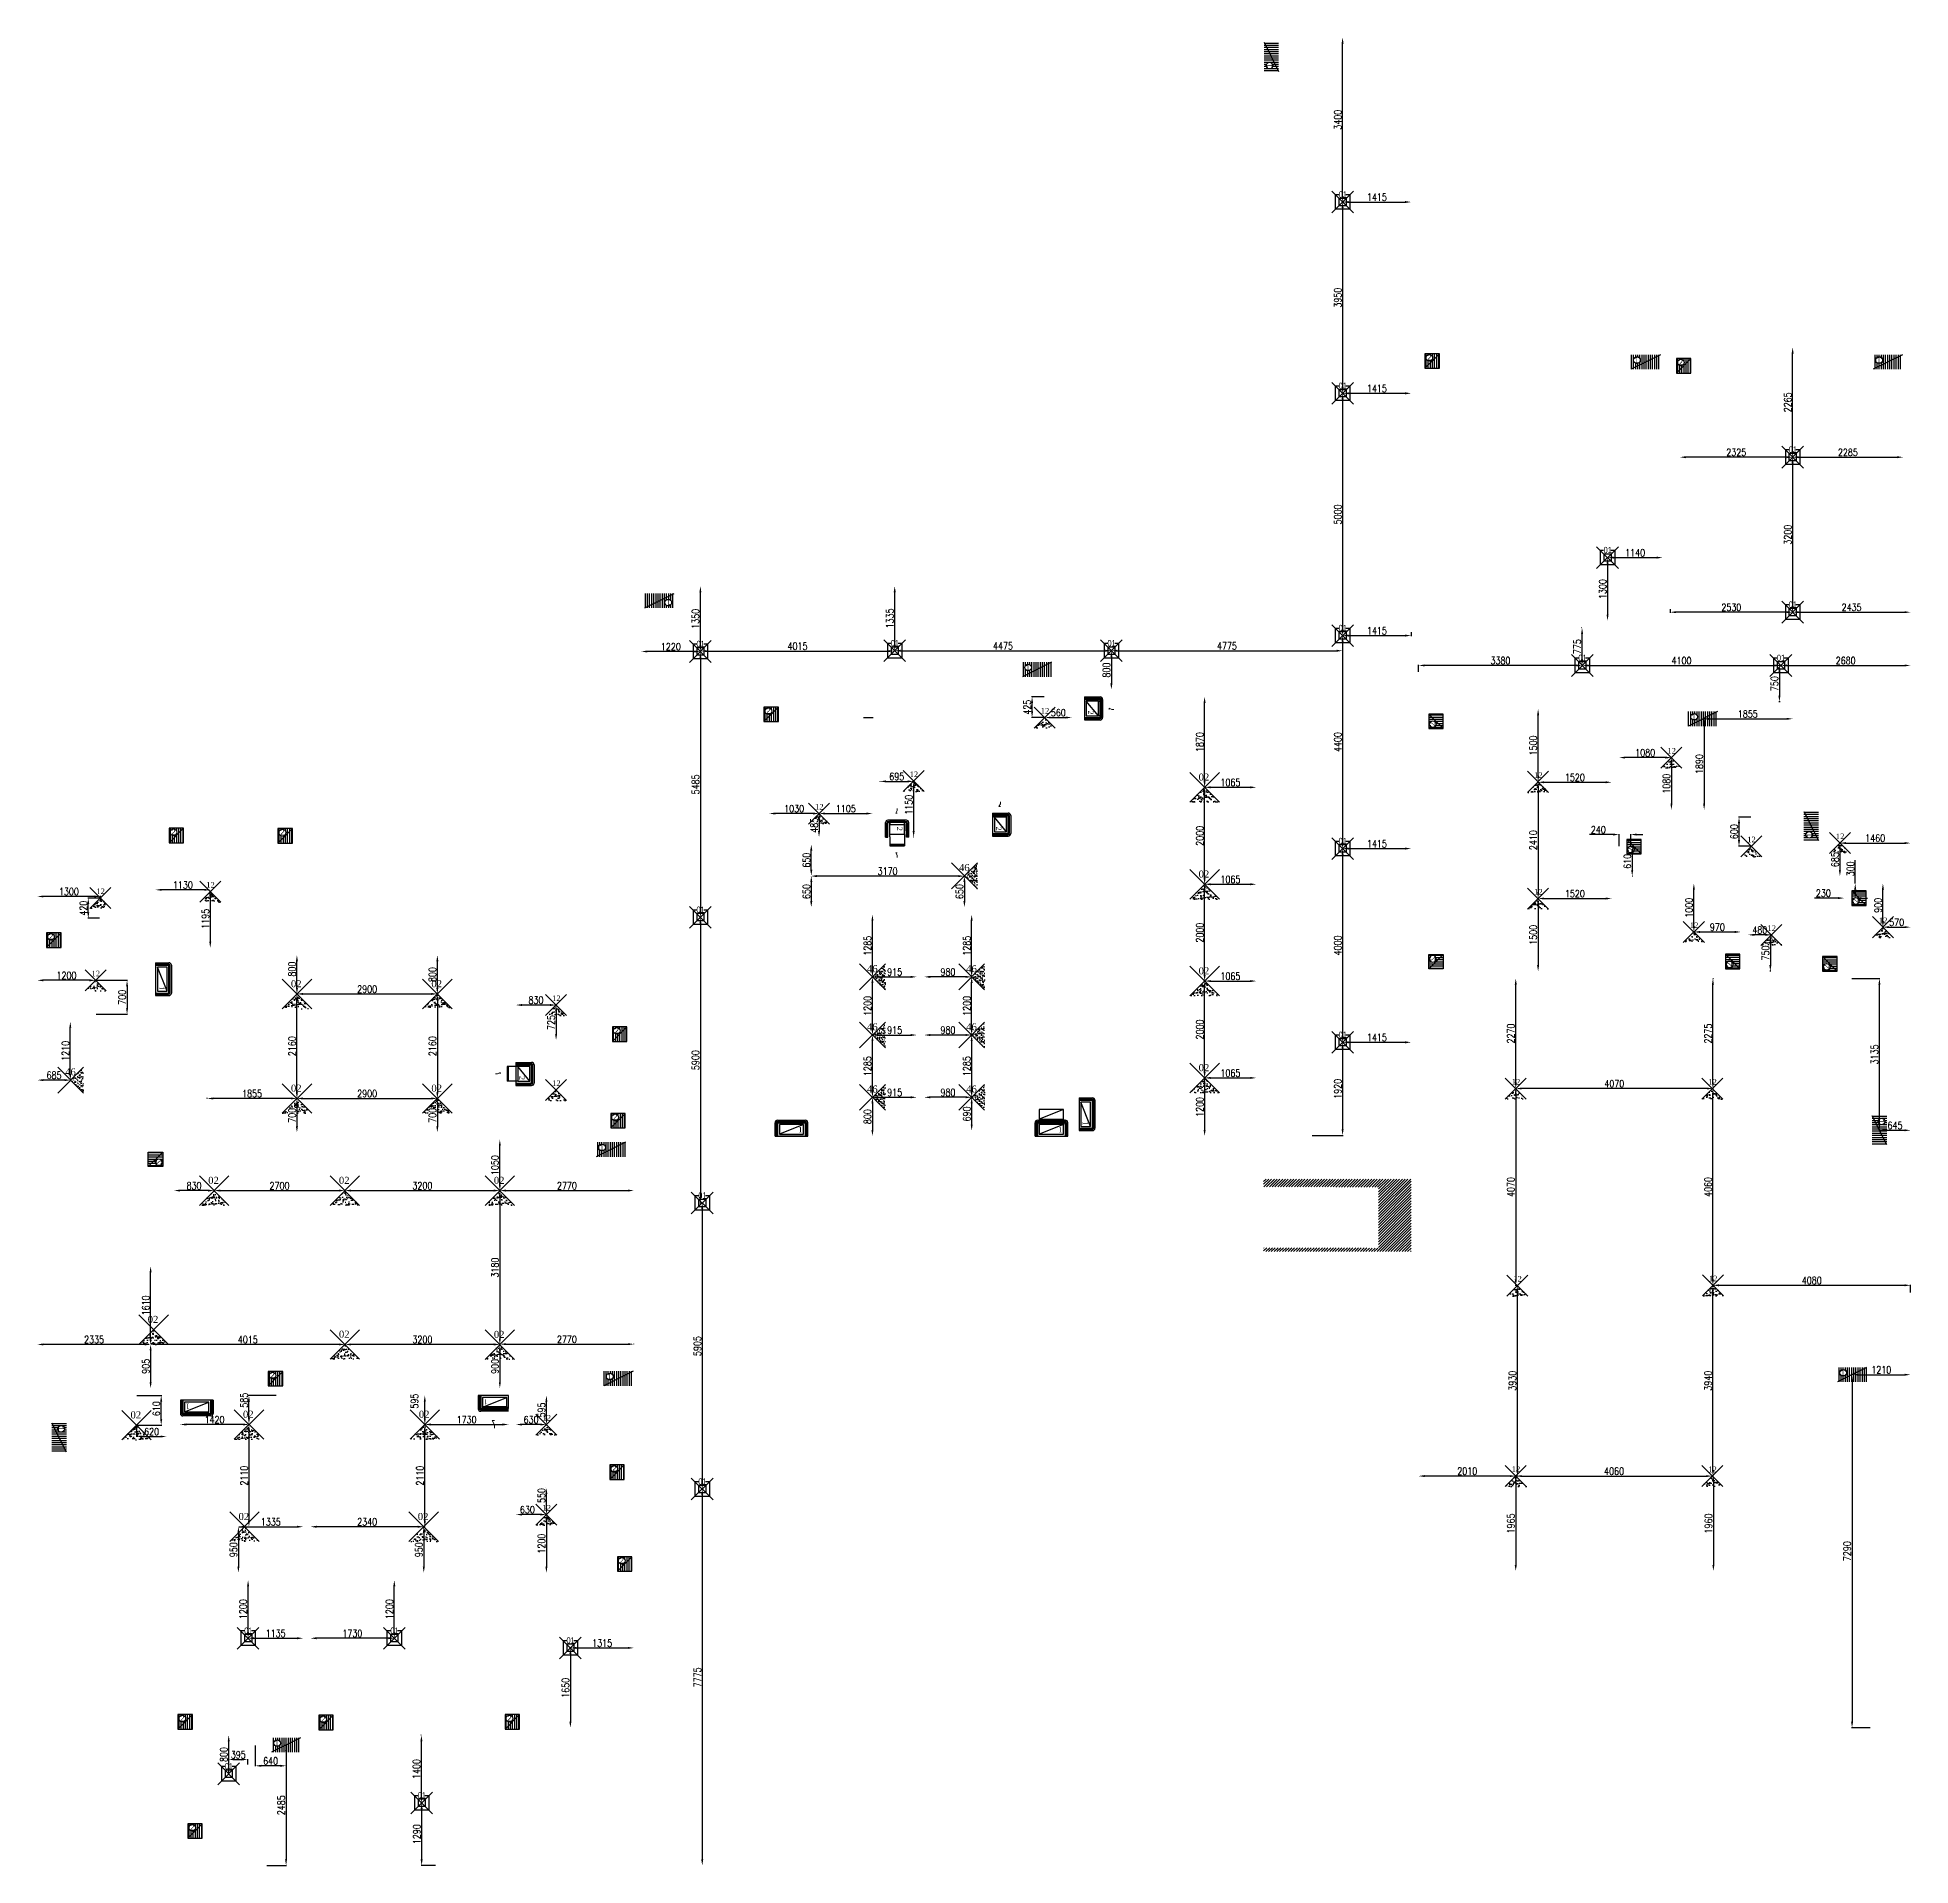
# Model space of a CAD drawing. Header units: millimetres. Extents: x -229 to 38456, y 27305 to 65049.
import ezdxf
from ezdxf.enums import TextEntityAlignment as Align

# ---------------------------------------------------------------- set-up
doc = ezdxf.new("R2010")
doc.units = ezdxf.units.MM
doc.header["$LTSCALE"] = 700
doc.header["$MEASUREMENT"] = 0
doc.header["$PDMODE"] = 35
doc.header["$PDSIZE"] = -25
for name, color, linetype in [('01-dif', 76, 'Continuous'), ('DIF 02', 74, 'Continuous'), ('DIF 12', 84, 'Continuous'), ('DIF 46', 74, 'Continuous'), ('Low pickup 500x200', 10, 'Continuous'), ('Return Ahu-04', 1, 'Continuous'), ('Return grill 300x300', 5, 'Continuous'), ('RETURN GRILL-600x300', 5, 'Continuous'), ('SA-DIMSTYLE', 2, 'Continuous'), ('WO DIFFUSER', 78, 'Continuous'), ('X-REF', 8, 'Continuous')]:
    doc.layers.add(name, color=color, linetype=linetype)
doc.layers.add('H-RETURN RISER 700', color=6, linetype='Continuous', lineweight=9)
doc.layers.add('MAAM TEXT', color=7, linetype='Continuous', lineweight=25)
doc.styles.add('ROMANS', font='romans', dxfattribs={"width": 0.8})
doc.styles.add('style1', font='ARIALN.TTF')
doc.styles.add('TECHNICBOLD', font='times.ttf', dxfattribs={"height": 10})
doc.dimstyles.new('SA-MA', dxfattribs={"dimtxt": 150, "dimasz": 125, "dimexe": 10, "dimexo": 10, "dimgap": 25, "dimtad": 1, "dimdec": 0, "dimrnd": 5, "dimzin": 0, "dimdsep": 46, "dimtxsty": 'ROMANS', "dimcen": 0, "dimclrd": 1, "dimclre": 1, "dimclrt": 7, "dimadec": 0, "dimazin": 0, "dimtfac": 1, "dimtdec": 0, "dimtofl": 0, "dimtmove": 0, "dimatfit": 3, "dimfxl": 1, "dimtolj": 1, "dimtzin": 0, "dimarcsym": 0})

msp = doc.modelspace()

# ---------------------------------------------------------------- blocks, each defined once
blk = doc.blocks.new('DIFF CODE-12')
at = {"layer": 'DIF 12'}
h = blk.add_hatch(dxfattribs=at)
h.set_pattern_fill('AR-SAND', color=256, scale=50, style=0)
h.paths.add_polyline_path([(-20772, -48937), (-20337, -48937), (-20554, -48719)])
for p, q in [((-20337, -48502), (-20772, -48937)), ((-20772, -48502), (-20337, -48937))]:
    blk.add_line(p, q, dxfattribs=at)
at = {"layer": 'DIF 12', "color": 1, "style": 'TECHNICBOLD'}
blk.add_text('12', height=116.5, dxfattribs=at).set_placement((-20637, -48638))
blk = doc.blocks.new('saaa')
at = {"layer": 'RETURN GRILL-600x300'}
h = blk.add_hatch(dxfattribs=at)
h.set_pattern_fill('ANSI31', color=256, scale=350, angle=135, style=0)
h.set_pattern_definition([(270, (332422.58, 31332.115), (-43.75, 3e-15), [])])
h.paths.add_polyline_path([(272318, 32662), (272318, 32962), (271718, 32962), (271718, 32662)])
h.paths.add_polyline_path([(271905, 32852, 1), (271767, 32852, 1)], flags=16)
blk.add_line((272318, 32962), (271718, 32662), dxfattribs=at)
blk.add_circle((271836, 32852, 0), 68.8, dxfattribs=at)
at = {"layer": 'MAAM TEXT', "color": 7, "style": 'style1'}
blk.add_text('1', height=117, dxfattribs=at).set_placement((271830, 32794, 0), align=Align.CENTER)
blk = doc.blocks.new('DIFF CODE-46')
at = {"layer": 'DIF 46'}
h = blk.add_hatch(dxfattribs=at)
h.set_pattern_fill('AR-SAND', color=256, scale=35, style=0)
h.set_pattern_definition([(37.5, (0, 0), (-2.204768, 67.43883), [0, -53.2, 0, -59.5, 0, -56.875]), (7.5, (0, 0), (61.94218, 98.77511), [0, -28.7, 0, -47.95, 0, -18.375]), (327.5, (-43.05, 0), (108.994965, 0.198067), [0, -17.5, 0, -63, 0, -82.25]), (317.5, (-43.05, 0), (105.21443, 30.71864), [0, -8.75, 0, -41.3, 0, -47.25])])
h.paths.add_polyline_path([(1663, -67951), (1395, -68218), (1663, -68486)])
for p, q in [((1128, -67951), (1663, -68486)), ((1663, -67951), (1128, -68486))]:
    blk.add_line(p, q, dxfattribs=at)
at = {"layer": 'DIF 46', "color": 1, "style": 'TECHNICBOLD'}
blk.add_text('46', height=145.6, dxfattribs=at).set_placement((1283, -68121))
blk = doc.blocks.new('DIFF CODE-2')
at = {"layer": 'DIF 02'}
h = blk.add_hatch(dxfattribs=at)
h.set_pattern_fill('AR-SAND', color=256, scale=50, style=0)
h.paths.add_polyline_path([(-20873, -48010), (-20263, -48010), (-20568, -47705)])
for p, q in [((-20873, -47400), (-20263, -48010)), ((-20263, -47400), (-20873, -48010))]:
    blk.add_line(p, q, dxfattribs=at)
at = {"layer": 'DIF 02', "color": 1, "style": 'TECHNICBOLD'}
blk.add_text('02', height=145.6, dxfattribs=at).set_placement((-20691, -47566))
blk = doc.blocks.new('grill 2')
at = {"layer": 'Return grill 300x300'}
for p, q in [((-181726, 9717), (-182026, 9717)), ((-182026, 9717), (-182026, 9417)), ((-181726, 9717), (-182026, 9417)), ((-182007, 9717), (-182007, 9417)), ((-181964, 9717), (-181964, 9698)), ((-181920, 9717), (-181920, 9701)), ((-181876, 9717), (-181876, 9668)), ((-181832, 9717), (-181832, 9417)), ((-181789, 9717), (-181789, 9417)), ((-181745, 9717), (-181745, 9417)), ((-181726, 9417), (-181726, 9717)), ((-182026, 9417), (-181726, 9417)), ((-181964, 9569), (-181964, 9417)), ((-181920, 9566), (-181920, 9417)), ((-181876, 9599), (-181876, 9417))]:
    blk.add_line(p, q, dxfattribs=at)
blk.add_ellipse((-181936, 9634), major_axis=(49.3, 49.3), ratio=1, start_param=5.497787, end_param=11.780972, dxfattribs=at)
at = {"layer": 'Return grill 300x300', "color": 7, "style": 'style1'}
blk.add_text('2', height=117, dxfattribs=at).set_placement((-181935, 9582, 0), align=Align.CENTER)
blk = doc.blocks.new('01')
at = {"layer": '01-dif'}
for p, q in [((197256, -40400), (197706, -40850)), ((197706, -40400), (197256, -40850)), ((197401, -40475), (197331, -40475)), ((197331, -40475), (197331, -40775)), ((197556, -40550), (197406, -40550)), ((197406, -40550), (197406, -40700)), ((197631, -40475), (197550, -40475)), ((197556, -40550), (197556, -40700)), ((197631, -40475), (197631, -40775)), ((197631, -40775), (197331, -40775)), ((197556, -40700), (197406, -40700))]:
    blk.add_line(p, q, dxfattribs=at)
at = {"layer": '01-dif', "style": 'style1'}
blk.add_text('01', height=128.4, dxfattribs=at).set_placement((197486, -40532), align=Align.CENTER)
blk = doc.blocks.new('*D69')
at = {"layer": 'Defpoints', "color": 0, "ltscale": 8, "transparency": 16777216}
for p in [(17016, 45653, -375), (17932, 45653), (17932, 45653)]:
    blk.add_point(p, dxfattribs=at)
at = {"layer": 'SA-DIMSTYLE', "color": 1, "lineweight": -2, "ltscale": 8, "transparency": 16777216}
blk.add_line((17141, 45653), (17807, 45653), dxfattribs=at)
at = {"layer": 'SA-DIMSTYLE', "color": 1, "ltscale": 8, "transparency": 16777216}
for points in [[(17141, 45674), (17141, 45632), (17016, 45653)], [(17807, 45674), (17807, 45632), (17932, 45653)]]:
    blk.add_solid(points, dxfattribs=at)
at = {"layer": 'SA-DIMSTYLE', "color": 7, "ltscale": 8, "transparency": 16777216, "insert": (17474, 45753), "char_height": 150, "attachment_point": 5, "style": 'ROMANS'}
blk.add_mtext('\\A1;915', dxfattribs=at)
blk = doc.blocks.new('*D70')
at = {"layer": 'Defpoints', "color": 0, "ltscale": 8, "transparency": 16777216}
for p in [(17016, 44453, -375), (17932, 44453), (17932, 44453)]:
    blk.add_point(p, dxfattribs=at)
at = {"layer": 'SA-DIMSTYLE', "color": 1, "lineweight": -2, "ltscale": 8, "transparency": 16777216}
blk.add_line((17141, 44453), (17807, 44453), dxfattribs=at)
at = {"layer": 'SA-DIMSTYLE', "color": 1, "ltscale": 8, "transparency": 16777216}
for points in [[(17141, 44474), (17141, 44432), (17016, 44453)], [(17807, 44474), (17807, 44432), (17932, 44453)]]:
    blk.add_solid(points, dxfattribs=at)
at = {"layer": 'SA-DIMSTYLE', "color": 7, "ltscale": 8, "transparency": 16777216, "insert": (17474, 44553), "char_height": 150, "attachment_point": 5, "style": 'ROMANS'}
blk.add_mtext('\\A1;915', dxfattribs=at)
blk = doc.blocks.new('*D71')
at = {"layer": 'Defpoints', "color": 0, "ltscale": 8, "transparency": 16777216}
for p in [(18085, 44453), (18085, 44453), (19065, 44453, -375)]:
    blk.add_point(p, dxfattribs=at)
at = {"layer": 'SA-DIMSTYLE', "color": 1, "lineweight": -2, "ltscale": 8, "transparency": 16777216}
blk.add_line((18940, 44453), (18210, 44453), dxfattribs=at)
at = {"layer": 'SA-DIMSTYLE', "color": 1, "ltscale": 8, "transparency": 16777216}
for points in [[(18210, 44474), (18210, 44432), (18085, 44453)], [(18940, 44474), (18940, 44432), (19065, 44453)]]:
    blk.add_solid(points, dxfattribs=at)
at = {"layer": 'SA-DIMSTYLE', "color": 7, "ltscale": 8, "transparency": 16777216, "insert": (18575, 44553), "char_height": 150, "attachment_point": 5, "style": 'ROMANS'}
blk.add_mtext('\\A1;980', dxfattribs=at)
blk = doc.blocks.new('*D72')
at = {"layer": 'Defpoints', "color": 0, "ltscale": 8, "transparency": 16777216}
for p in [(18085, 45653), (18085, 45653), (19065, 45653, -375)]:
    blk.add_point(p, dxfattribs=at)
at = {"layer": 'SA-DIMSTYLE', "color": 1, "lineweight": -2, "ltscale": 8, "transparency": 16777216}
blk.add_line((18940, 45653), (18210, 45653), dxfattribs=at)
at = {"layer": 'SA-DIMSTYLE', "color": 1, "ltscale": 8, "transparency": 16777216}
for points in [[(18210, 45674), (18210, 45632), (18085, 45653)], [(18940, 45674), (18940, 45632), (19065, 45653)]]:
    blk.add_solid(points, dxfattribs=at)
at = {"layer": 'SA-DIMSTYLE', "color": 7, "ltscale": 8, "transparency": 16777216, "insert": (18575, 45753), "char_height": 150, "attachment_point": 5, "style": 'ROMANS'}
blk.add_mtext('\\A1;980', dxfattribs=at)
blk = doc.blocks.new('*D73')
at = {"layer": 'Defpoints', "color": 0, "ltscale": 8, "transparency": 16777216}
for p in [(18085, 43167), (18085, 43167), (19065, 43167, -375)]:
    blk.add_point(p, dxfattribs=at)
at = {"layer": 'SA-DIMSTYLE', "color": 1, "lineweight": -2, "ltscale": 8, "transparency": 16777216}
blk.add_line((18940, 43167), (18210, 43167), dxfattribs=at)
at = {"layer": 'SA-DIMSTYLE', "color": 1, "ltscale": 8, "transparency": 16777216}
for points in [[(18210, 43188), (18210, 43146), (18085, 43167)], [(18940, 43188), (18940, 43146), (19065, 43167)]]:
    blk.add_solid(points, dxfattribs=at)
at = {"layer": 'SA-DIMSTYLE', "color": 7, "ltscale": 8, "transparency": 16777216, "insert": (18575, 43267), "char_height": 150, "attachment_point": 5, "style": 'ROMANS'}
blk.add_mtext('\\A1;980', dxfattribs=at)
blk = doc.blocks.new('*D74')
at = {"layer": 'Defpoints', "color": 0, "ltscale": 8, "transparency": 16777216}
for p in [(17016, 43167, -375), (17932, 43167), (17932, 43167)]:
    blk.add_point(p, dxfattribs=at)
at = {"layer": 'SA-DIMSTYLE', "color": 1, "lineweight": -2, "ltscale": 8, "transparency": 16777216}
blk.add_line((17141, 43167), (17807, 43167), dxfattribs=at)
at = {"layer": 'SA-DIMSTYLE', "color": 1, "ltscale": 8, "transparency": 16777216}
for points in [[(17141, 43188), (17141, 43146), (17016, 43167)], [(17807, 43188), (17807, 43146), (17932, 43167)]]:
    blk.add_solid(points, dxfattribs=at)
at = {"layer": 'SA-DIMSTYLE', "color": 7, "ltscale": 8, "transparency": 16777216, "insert": (17474, 43267), "char_height": 150, "attachment_point": 5, "style": 'ROMANS'}
blk.add_mtext('\\A1;915', dxfattribs=at)
blk = doc.blocks.new('*D75')
at = {"layer": 'Defpoints', "color": 0, "ltscale": 8, "transparency": 16777216}
for p in [(19065, 43167), (19065, 42479), (19065, 42479)]:
    blk.add_point(p, dxfattribs=at)
at = {"layer": 'SA-DIMSTYLE', "color": 1, "lineweight": -2, "ltscale": 8, "transparency": 16777216}
blk.add_line((19065, 43042), (19065, 42604), dxfattribs=at)
at = {"layer": 'SA-DIMSTYLE', "color": 1, "ltscale": 8, "transparency": 16777216}
for points in [[(19045, 43042), (19086, 43042), (19065, 43167)], [(19045, 42604), (19086, 42604), (19065, 42479)]]:
    blk.add_solid(points, dxfattribs=at)
at = {"layer": 'SA-DIMSTYLE', "color": 7, "ltscale": 8, "transparency": 16777216, "insert": (18965, 42823), "char_height": 150, "attachment_point": 5, "rotation": 90, "style": 'ROMANS'}
blk.add_mtext('\\A1;690', dxfattribs=at)
blk = doc.blocks.new('*D76')
at = {"layer": 'Defpoints', "color": 0, "ltscale": 8, "transparency": 16777216}
for p in [(19065, 44453), (19065, 43167), (19065, 43167)]:
    blk.add_point(p, dxfattribs=at)
at = {"layer": 'SA-DIMSTYLE', "color": 1, "lineweight": -2, "ltscale": 8, "transparency": 16777216}
blk.add_line((19065, 44328), (19065, 43292), dxfattribs=at)
at = {"layer": 'SA-DIMSTYLE', "color": 1, "ltscale": 8, "transparency": 16777216}
for points in [[(19045, 44328), (19086, 44328), (19065, 44453)], [(19045, 43292), (19086, 43292), (19065, 43167)]]:
    blk.add_solid(points, dxfattribs=at)
at = {"layer": 'SA-DIMSTYLE', "color": 7, "ltscale": 8, "transparency": 16777216, "insert": (18965, 43810), "char_height": 150, "attachment_point": 5, "rotation": 90, "style": 'ROMANS'}
blk.add_mtext('\\A1;1285', dxfattribs=at)
blk = doc.blocks.new('*D77')
at = {"layer": 'Defpoints', "color": 0, "ltscale": 8, "transparency": 16777216}
for p in [(19065, 45653), (19065, 45653), (19065, 44453)]:
    blk.add_point(p, dxfattribs=at)
at = {"layer": 'SA-DIMSTYLE', "color": 1, "lineweight": -2, "ltscale": 8, "transparency": 16777216}
blk.add_line((19065, 44578), (19065, 45528), dxfattribs=at)
at = {"layer": 'SA-DIMSTYLE', "color": 1, "ltscale": 8, "transparency": 16777216}
for points in [[(19045, 45528), (19086, 45528), (19065, 45653)], [(19045, 44578), (19086, 44578), (19065, 44453)]]:
    blk.add_solid(points, dxfattribs=at)
at = {"layer": 'SA-DIMSTYLE', "color": 7, "ltscale": 8, "transparency": 16777216, "insert": (18965, 45053), "char_height": 150, "attachment_point": 5, "rotation": 90, "style": 'ROMANS'}
blk.add_mtext('\\A1;1200', dxfattribs=at)
blk = doc.blocks.new('*D78')
at = {"layer": 'Defpoints', "color": 0, "ltscale": 8, "transparency": 16777216}
for p in [(19065, 46939), (19065, 46939), (19065, 45653)]:
    blk.add_point(p, dxfattribs=at)
at = {"layer": 'SA-DIMSTYLE', "color": 1, "lineweight": -2, "ltscale": 8, "transparency": 16777216}
blk.add_line((19065, 45778), (19065, 46814), dxfattribs=at)
at = {"layer": 'SA-DIMSTYLE', "color": 1, "ltscale": 8, "transparency": 16777216}
for points in [[(19045, 46814), (19086, 46814), (19065, 46939)], [(19045, 45778), (19086, 45778), (19065, 45653)]]:
    blk.add_solid(points, dxfattribs=at)
at = {"layer": 'SA-DIMSTYLE', "color": 7, "ltscale": 8, "transparency": 16777216, "insert": (18965, 46296), "char_height": 150, "attachment_point": 5, "rotation": 90, "style": 'ROMANS'}
blk.add_mtext('\\A1;1285', dxfattribs=at)
blk = doc.blocks.new('*D58')
at = {"layer": 'Defpoints', "color": 0, "ltscale": 8, "transparency": 16777216}
for p in [(17016, 43167, -375), (17016, 42367), (17016, 42367)]:
    blk.add_point(p, dxfattribs=at)
at = {"layer": 'SA-DIMSTYLE', "color": 1, "lineweight": -2, "ltscale": 8, "transparency": 16777216}
blk.add_line((17016, 43042), (17016, 42492), dxfattribs=at)
at = {"layer": 'SA-DIMSTYLE', "color": 1, "ltscale": 8, "transparency": 16777216}
for points in [[(16995, 43042), (17037, 43042), (17016, 43167)], [(16995, 42492), (17037, 42492), (17016, 42367)]]:
    blk.add_solid(points, dxfattribs=at)
at = {"layer": 'SA-DIMSTYLE', "color": 7, "ltscale": 8, "transparency": 16777216, "insert": (16916, 42767), "char_height": 150, "attachment_point": 5, "rotation": 90, "style": 'ROMANS'}
blk.add_mtext('\\A1;800', dxfattribs=at)
blk = doc.blocks.new('*D59')
at = {"layer": 'Defpoints', "color": 0, "ltscale": 8, "transparency": 16777216}
for p in [(17016, 44453, -375), (17016, 44453), (17016, 43167)]:
    blk.add_point(p, dxfattribs=at)
at = {"layer": 'SA-DIMSTYLE', "color": 1, "lineweight": -2, "ltscale": 8, "transparency": 16777216}
blk.add_line((17016, 43292), (17016, 44328), dxfattribs=at)
at = {"layer": 'SA-DIMSTYLE', "color": 1, "ltscale": 8, "transparency": 16777216}
for points in [[(16995, 44328), (17037, 44328), (17016, 44453)], [(16995, 43292), (17037, 43292), (17016, 43167)]]:
    blk.add_solid(points, dxfattribs=at)
at = {"layer": 'SA-DIMSTYLE', "color": 7, "ltscale": 8, "transparency": 16777216, "insert": (16916, 43810), "char_height": 150, "attachment_point": 5, "rotation": 90, "style": 'ROMANS'}
blk.add_mtext('\\A1;1285', dxfattribs=at)
blk = doc.blocks.new('*D60')
at = {"layer": 'Defpoints', "color": 0, "ltscale": 8, "transparency": 16777216}
for p in [(17016, 45653), (17016, 45653), (17016, 44453)]:
    blk.add_point(p, dxfattribs=at)
at = {"layer": 'SA-DIMSTYLE', "color": 1, "lineweight": -2, "ltscale": 8, "transparency": 16777216}
blk.add_line((17016, 44578), (17016, 45528), dxfattribs=at)
at = {"layer": 'SA-DIMSTYLE', "color": 1, "ltscale": 8, "transparency": 16777216}
for points in [[(16995, 45528), (17037, 45528), (17016, 45653)], [(16995, 44578), (17037, 44578), (17016, 44453)]]:
    blk.add_solid(points, dxfattribs=at)
at = {"layer": 'SA-DIMSTYLE', "color": 7, "ltscale": 8, "transparency": 16777216, "insert": (16916, 45053), "char_height": 150, "attachment_point": 5, "rotation": 90, "style": 'ROMANS'}
blk.add_mtext('\\A1;1200', dxfattribs=at)
blk = doc.blocks.new('*D61')
at = {"layer": 'Defpoints', "color": 0, "ltscale": 8, "transparency": 16777216}
for p in [(17016, 46939), (17016, 46939), (17016, 45653)]:
    blk.add_point(p, dxfattribs=at)
at = {"layer": 'SA-DIMSTYLE', "color": 1, "lineweight": -2, "ltscale": 8, "transparency": 16777216}
blk.add_line((17016, 45778), (17016, 46814), dxfattribs=at)
at = {"layer": 'SA-DIMSTYLE', "color": 1, "ltscale": 8, "transparency": 16777216}
for points in [[(16995, 46814), (17037, 46814), (17016, 46939)], [(16995, 45778), (17037, 45778), (17016, 45653)]]:
    blk.add_solid(points, dxfattribs=at)
at = {"layer": 'SA-DIMSTYLE', "color": 7, "ltscale": 8, "transparency": 16777216, "insert": (16916, 46296), "char_height": 150, "attachment_point": 5, "rotation": 90, "style": 'ROMANS'}
blk.add_mtext('\\A1;1285', dxfattribs=at)
blk = doc.blocks.new('*D62')
at = {"layer": 'Defpoints', "color": 0, "ltscale": 8, "transparency": 16777216}
for p in [(23876, 43567, -375), (24943, 43567), (24943, 43567)]:
    blk.add_point(p, dxfattribs=at)
at = {"layer": 'SA-DIMSTYLE', "color": 1, "lineweight": -2, "ltscale": 8, "transparency": 16777216}
blk.add_line((24001, 43567), (24818, 43567), dxfattribs=at)
at = {"layer": 'SA-DIMSTYLE', "color": 1, "ltscale": 8, "transparency": 16777216}
for points in [[(24001, 43588), (24001, 43546), (23876, 43567)], [(24818, 43588), (24818, 43546), (24943, 43567)]]:
    blk.add_solid(points, dxfattribs=at)
at = {"layer": 'SA-DIMSTYLE', "color": 7, "ltscale": 8, "transparency": 16777216, "insert": (24409, 43667), "char_height": 150, "attachment_point": 5, "style": 'ROMANS'}
blk.add_mtext('\\A1;1065', dxfattribs=at)
blk = doc.blocks.new('*D63')
at = {"layer": 'Defpoints', "color": 0, "ltscale": 8, "transparency": 16777216}
for p in [(23876, 43567), (23876, 42367), (23876, 42367)]:
    blk.add_point(p, dxfattribs=at)
at = {"layer": 'SA-DIMSTYLE', "color": 1, "lineweight": -2, "ltscale": 8, "transparency": 16777216}
blk.add_line((23876, 43442), (23876, 42492), dxfattribs=at)
at = {"layer": 'SA-DIMSTYLE', "color": 1, "ltscale": 8, "transparency": 16777216}
for points in [[(23855, 43442), (23897, 43442), (23876, 43567)], [(23855, 42492), (23897, 42492), (23876, 42367)]]:
    blk.add_solid(points, dxfattribs=at)
at = {"layer": 'SA-DIMSTYLE', "color": 7, "ltscale": 8, "transparency": 16777216, "insert": (23776, 42967), "char_height": 150, "attachment_point": 5, "rotation": 90, "style": 'ROMANS'}
blk.add_mtext('\\A1;1200', dxfattribs=at)
blk = doc.blocks.new('*D64')
at = {"layer": 'Defpoints', "color": 0, "ltscale": 8, "transparency": 16777216}
for p in [(23876, 45567), (23876, 45567), (23876, 43567)]:
    blk.add_point(p, dxfattribs=at)
at = {"layer": 'SA-DIMSTYLE', "color": 1, "lineweight": -2, "ltscale": 8, "transparency": 16777216}
blk.add_line((23876, 43692), (23876, 45442), dxfattribs=at)
at = {"layer": 'SA-DIMSTYLE', "color": 1, "ltscale": 8, "transparency": 16777216}
for points in [[(23855, 45442), (23897, 45442), (23876, 45567)], [(23855, 43692), (23897, 43692), (23876, 43567)]]:
    blk.add_solid(points, dxfattribs=at)
at = {"layer": 'SA-DIMSTYLE', "color": 7, "ltscale": 8, "transparency": 16777216, "insert": (23776, 44567), "char_height": 150, "attachment_point": 5, "rotation": 90, "style": 'ROMANS'}
blk.add_mtext('\\A1;2000', dxfattribs=at)
blk = doc.blocks.new('*D65')
at = {"layer": 'Defpoints', "color": 0, "ltscale": 8, "transparency": 16777216}
for p in [(23876, 45567), (24943, 45567), (24943, 45567)]:
    blk.add_point(p, dxfattribs=at)
at = {"layer": 'SA-DIMSTYLE', "color": 1, "lineweight": -2, "ltscale": 8, "transparency": 16777216}
blk.add_line((24001, 45567), (24818, 45567), dxfattribs=at)
at = {"layer": 'SA-DIMSTYLE', "color": 1, "ltscale": 8, "transparency": 16777216}
for points in [[(24001, 45588), (24001, 45546), (23876, 45567)], [(24818, 45588), (24818, 45546), (24943, 45567)]]:
    blk.add_solid(points, dxfattribs=at)
at = {"layer": 'SA-DIMSTYLE', "color": 7, "ltscale": 8, "transparency": 16777216, "insert": (24409, 45667), "char_height": 150, "attachment_point": 5, "style": 'ROMANS'}
blk.add_mtext('\\A1;1065', dxfattribs=at)
blk = doc.blocks.new('*D66')
at = {"layer": 'Defpoints', "color": 0, "ltscale": 8, "transparency": 16777216}
for p in [(23876, 47565), (23876, 47565), (23876, 45567)]:
    blk.add_point(p, dxfattribs=at)
at = {"layer": 'SA-DIMSTYLE', "color": 1, "lineweight": -2, "ltscale": 8, "transparency": 16777216}
blk.add_line((23876, 45692), (23876, 47440), dxfattribs=at)
at = {"layer": 'SA-DIMSTYLE', "color": 1, "ltscale": 8, "transparency": 16777216}
for points in [[(23855, 47440), (23897, 47440), (23876, 47565)], [(23855, 45692), (23897, 45692), (23876, 45567)]]:
    blk.add_solid(points, dxfattribs=at)
at = {"layer": 'SA-DIMSTYLE', "color": 7, "ltscale": 8, "transparency": 16777216, "insert": (23776, 46566), "char_height": 150, "attachment_point": 5, "rotation": 90, "style": 'ROMANS'}
blk.add_mtext('\\A1;2000', dxfattribs=at)
blk = doc.blocks.new('*D67')
at = {"layer": 'Defpoints', "color": 0, "ltscale": 8, "transparency": 16777216}
for p in [(23876, 47565), (24943, 47565), (24943, 47565)]:
    blk.add_point(p, dxfattribs=at)
at = {"layer": 'SA-DIMSTYLE', "color": 1, "lineweight": -2, "ltscale": 8, "transparency": 16777216}
blk.add_line((24001, 47565), (24818, 47565), dxfattribs=at)
at = {"layer": 'SA-DIMSTYLE', "color": 1, "ltscale": 8, "transparency": 16777216}
for points in [[(24001, 47586), (24001, 47544), (23876, 47565)], [(24818, 47586), (24818, 47544), (24943, 47565)]]:
    blk.add_solid(points, dxfattribs=at)
at = {"layer": 'SA-DIMSTYLE', "color": 7, "ltscale": 8, "transparency": 16777216, "insert": (24409, 47665), "char_height": 150, "attachment_point": 5, "style": 'ROMANS'}
blk.add_mtext('\\A1;1065', dxfattribs=at)
blk = doc.blocks.new('*D68')
at = {"layer": 'Defpoints', "color": 0, "ltscale": 8, "transparency": 16777216}
for p in [(23876, 49567), (23876, 49567), (23876, 47565)]:
    blk.add_point(p, dxfattribs=at)
at = {"layer": 'SA-DIMSTYLE', "color": 1, "lineweight": -2, "ltscale": 8, "transparency": 16777216}
blk.add_line((23876, 47690), (23876, 49442), dxfattribs=at)
at = {"layer": 'SA-DIMSTYLE', "color": 1, "ltscale": 8, "transparency": 16777216}
for points in [[(23855, 49442), (23897, 49442), (23876, 49567)], [(23855, 47690), (23897, 47690), (23876, 47565)]]:
    blk.add_solid(points, dxfattribs=at)
at = {"layer": 'SA-DIMSTYLE', "color": 7, "ltscale": 8, "transparency": 16777216, "insert": (23776, 48566), "char_height": 150, "attachment_point": 5, "rotation": 90, "style": 'ROMANS'}
blk.add_mtext('\\A1;2000', dxfattribs=at)
blk = doc.blocks.new('*D26')
at = {"layer": 'Defpoints', "color": 0, "ltscale": 8, "transparency": 16777216}
for p in [(23876, 49567), (24943, 49567), (24943, 49567)]:
    blk.add_point(p, dxfattribs=at)
at = {"layer": 'SA-DIMSTYLE', "color": 1, "lineweight": -2, "ltscale": 8, "transparency": 16777216}
blk.add_line((24001, 49567), (24818, 49567), dxfattribs=at)
at = {"layer": 'SA-DIMSTYLE', "color": 1, "ltscale": 8, "transparency": 16777216}
for points in [[(24001, 49588), (24001, 49546), (23876, 49567)], [(24818, 49588), (24818, 49546), (24943, 49567)]]:
    blk.add_solid(points, dxfattribs=at)
at = {"layer": 'SA-DIMSTYLE', "color": 7, "ltscale": 8, "transparency": 16777216, "insert": (24409, 49667), "char_height": 150, "attachment_point": 5, "style": 'ROMANS'}
blk.add_mtext('\\A1;1065', dxfattribs=at)
blk = doc.blocks.new('*D27')
at = {"layer": 'Defpoints', "color": 0, "ltscale": 8, "transparency": 16777216}
for p in [(23876, 51435), (23876, 51435), (23876, 49567)]:
    blk.add_point(p, dxfattribs=at)
at = {"layer": 'SA-DIMSTYLE', "color": 1, "lineweight": -2, "ltscale": 8, "transparency": 16777216}
blk.add_line((23876, 49692), (23876, 51310), dxfattribs=at)
at = {"layer": 'SA-DIMSTYLE', "color": 1, "ltscale": 8, "transparency": 16777216}
for points in [[(23855, 51310), (23897, 51310), (23876, 51435)], [(23855, 49692), (23897, 49692), (23876, 49567)]]:
    blk.add_solid(points, dxfattribs=at)
at = {"layer": 'SA-DIMSTYLE', "color": 7, "ltscale": 8, "transparency": 16777216, "insert": (23776, 50501), "char_height": 150, "attachment_point": 5, "rotation": 90, "style": 'ROMANS'}
blk.add_mtext('\\A1;1870', dxfattribs=at)
blk = doc.blocks.new('*D28')
at = {"layer": 'Defpoints', "color": 0, "ltscale": 8, "transparency": 16777216}
for p in [(20575, 51008, 0), (21133, 51008), (21133, 51008)]:
    blk.add_point(p, dxfattribs=at)
at = {"layer": 'SA-DIMSTYLE', "color": 1, "lineweight": -2, "ltscale": 8, "transparency": 16777216}
blk.add_line((20700, 51008), (21008, 51008), dxfattribs=at)
at = {"layer": 'SA-DIMSTYLE', "color": 1, "ltscale": 8, "transparency": 16777216}
for points in [[(20700, 51029), (20700, 50987), (20575, 51008)], [(21008, 51029), (21008, 50987), (21133, 51008)]]:
    blk.add_solid(points, dxfattribs=at)
at = {"layer": 'SA-DIMSTYLE', "color": 7, "ltscale": 8, "transparency": 16777216, "insert": (20854, 51108), "char_height": 150, "attachment_point": 5, "style": 'ROMANS'}
blk.add_mtext('\\A1;560', dxfattribs=at)
blk = doc.blocks.new('*D29')
at = {"layer": 'Defpoints', "color": 0, "ltscale": 8, "transparency": 16777216}
for p in [(20313, 51435), (20575, 51435), (20575, 51008)]:
    blk.add_point(p, dxfattribs=at)
at = {"layer": 'SA-DIMSTYLE', "color": 1, "lineweight": -2, "ltscale": 8, "transparency": 16777216}
for p, q in [((20565, 51435), (20303, 51435)), ((20313, 51133), (20313, 51310)), ((20565, 51008), (20303, 51008))]:
    blk.add_line(p, q, dxfattribs=at)
at = {"layer": 'SA-DIMSTYLE', "color": 1, "ltscale": 8, "transparency": 16777216}
for points in [[(20292, 51310), (20334, 51310), (20313, 51435)], [(20292, 51133), (20334, 51133), (20313, 51008)]]:
    blk.add_solid(points, dxfattribs=at)
at = {"layer": 'SA-DIMSTYLE', "color": 7, "ltscale": 8, "transparency": 16777216, "insert": (20213, 51222), "char_height": 150, "attachment_point": 5, "rotation": 90, "style": 'ROMANS'}
blk.add_mtext('\\A1;425', dxfattribs=at)
blk = doc.blocks.new('*D32')
at = {"layer": 'Defpoints', "color": 0, "ltscale": 8, "transparency": 16777216}
for p in [(15913, 49026), (17018, 49026), (17018, 49026)]:
    blk.add_point(p, dxfattribs=at)
at = {"layer": 'SA-DIMSTYLE', "color": 1, "lineweight": -2, "ltscale": 8, "transparency": 16777216}
blk.add_line((16038, 49026), (16893, 49026), dxfattribs=at)
at = {"layer": 'SA-DIMSTYLE', "color": 1, "ltscale": 8, "transparency": 16777216}
for points in [[(16038, 49047), (16038, 49005), (15913, 49026)], [(16893, 49047), (16893, 49005), (17018, 49026)]]:
    blk.add_solid(points, dxfattribs=at)
at = {"layer": 'SA-DIMSTYLE', "color": 7, "ltscale": 8, "transparency": 16777216, "insert": (16466, 49126), "char_height": 150, "attachment_point": 5, "style": 'ROMANS'}
blk.add_mtext('\\A1;1105', dxfattribs=at)
blk = doc.blocks.new('*D33')
at = {"layer": 'Defpoints', "color": 0, "ltscale": 8, "transparency": 16777216}
for p in [(15913, 49026), (15913, 48539), (15913, 48539)]:
    blk.add_point(p, dxfattribs=at)
at = {"layer": 'SA-DIMSTYLE', "color": 1, "lineweight": -2, "ltscale": 8, "transparency": 16777216}
blk.add_line((15913, 48901), (15913, 48664), dxfattribs=at)
at = {"layer": 'SA-DIMSTYLE', "color": 1, "ltscale": 8, "transparency": 16777216}
for points in [[(15892, 48901), (15934, 48901), (15913, 49026)], [(15892, 48664), (15934, 48664), (15913, 48539)]]:
    blk.add_solid(points, dxfattribs=at)
at = {"layer": 'SA-DIMSTYLE', "color": 7, "ltscale": 8, "transparency": 16777216, "insert": (15813, 48783), "char_height": 150, "attachment_point": 5, "rotation": 90, "style": 'ROMANS'}
blk.add_mtext('\\A1;485', dxfattribs=at)
blk = doc.blocks.new('*D34')
at = {"layer": 'Defpoints', "color": 0, "ltscale": 8, "transparency": 16777216}
for p in [(14884, 49026), (14884, 49026), (15913, 49026)]:
    blk.add_point(p, dxfattribs=at)
at = {"layer": 'SA-DIMSTYLE', "color": 1, "lineweight": -2, "ltscale": 8, "transparency": 16777216}
blk.add_line((15788, 49026), (15009, 49026), dxfattribs=at)
at = {"layer": 'SA-DIMSTYLE', "color": 1, "ltscale": 8, "transparency": 16777216}
for points in [[(15009, 49047), (15009, 49005), (14884, 49026)], [(15788, 49047), (15788, 49005), (15913, 49026)]]:
    blk.add_solid(points, dxfattribs=at)
at = {"layer": 'SA-DIMSTYLE', "color": 7, "ltscale": 8, "transparency": 16777216, "insert": (15399, 49126), "char_height": 150, "attachment_point": 5, "style": 'ROMANS'}
blk.add_mtext('\\A1;1030', dxfattribs=at)
blk = doc.blocks.new('*D35')
at = {"layer": 'Defpoints', "color": 0, "ltscale": 8, "transparency": 16777216}
for p in [(15753, 48387), (15753, 48387), (15753, 47739)]:
    blk.add_point(p, dxfattribs=at)
at = {"layer": 'SA-DIMSTYLE', "color": 1, "lineweight": -2, "ltscale": 8, "transparency": 16777216}
blk.add_line((15753, 47864), (15753, 48262), dxfattribs=at)
at = {"layer": 'SA-DIMSTYLE', "color": 1, "ltscale": 8, "transparency": 16777216}
for points in [[(15732, 48262), (15774, 48262), (15753, 48387)], [(15732, 47864), (15774, 47864), (15753, 47739)]]:
    blk.add_solid(points, dxfattribs=at)
at = {"layer": 'SA-DIMSTYLE', "color": 7, "ltscale": 8, "transparency": 16777216, "insert": (15653, 48063), "char_height": 150, "attachment_point": 5, "rotation": 90, "style": 'ROMANS'}
blk.add_mtext('\\A1;650', dxfattribs=at)
blk = doc.blocks.new('*D36')
at = {"layer": 'Defpoints', "color": 0, "ltscale": 8, "transparency": 16777216}
for p in [(15753, 47739), (15753, 47092), (15753, 47092)]:
    blk.add_point(p, dxfattribs=at)
at = {"layer": 'SA-DIMSTYLE', "color": 1, "lineweight": -2, "ltscale": 8, "transparency": 16777216}
blk.add_line((15753, 47614), (15753, 47217), dxfattribs=at)
at = {"layer": 'SA-DIMSTYLE', "color": 1, "ltscale": 8, "transparency": 16777216}
for points in [[(15732, 47614), (15774, 47614), (15753, 47739)], [(15732, 47217), (15774, 47217), (15753, 47092)]]:
    blk.add_solid(points, dxfattribs=at)
at = {"layer": 'SA-DIMSTYLE', "color": 7, "ltscale": 8, "transparency": 16777216, "insert": (15653, 47415), "char_height": 150, "attachment_point": 5, "rotation": 90, "style": 'ROMANS'}
blk.add_mtext('\\A1;650', dxfattribs=at)
blk = doc.blocks.new('*D47')
at = {"layer": 'Defpoints', "color": 0, "ltscale": 8, "transparency": 16777216}
for p in [(18915, 47739), (18915, 47092), (18915, 47092)]:
    blk.add_point(p, dxfattribs=at)
at = {"layer": 'SA-DIMSTYLE', "color": 1, "lineweight": -2, "ltscale": 8, "transparency": 16777216}
blk.add_line((18915, 47614), (18915, 47217), dxfattribs=at)
at = {"layer": 'SA-DIMSTYLE', "color": 1, "ltscale": 8, "transparency": 16777216}
for points in [[(18895, 47614), (18936, 47614), (18915, 47739)], [(18895, 47217), (18936, 47217), (18915, 47092)]]:
    blk.add_solid(points, dxfattribs=at)
at = {"layer": 'SA-DIMSTYLE', "color": 7, "ltscale": 8, "transparency": 16777216, "insert": (18815, 47415), "char_height": 150, "attachment_point": 5, "rotation": 90, "style": 'ROMANS'}
blk.add_mtext('\\A1;650', dxfattribs=at)
blk = doc.blocks.new('*D48')
at = {"layer": 'Defpoints', "color": 0, "ltscale": 8, "transparency": 16777216}
for p in [(15743, 47739), (15743, 47734), (18915, 47739)]:
    blk.add_point(p, dxfattribs=at)
at = {"layer": 'SA-DIMSTYLE', "color": 1, "lineweight": -2, "ltscale": 8, "transparency": 16777216}
for p, q in [((15743, 47729), (15743, 47724)), ((18790, 47734), (15868, 47734)), ((18915, 47729), (18915, 47724))]:
    blk.add_line(p, q, dxfattribs=at)
at = {"layer": 'SA-DIMSTYLE', "color": 1, "ltscale": 8, "transparency": 16777216}
for points in [[(15868, 47755), (15868, 47713), (15743, 47734)], [(18790, 47755), (18790, 47713), (18915, 47734)]]:
    blk.add_solid(points, dxfattribs=at)
at = {"layer": 'SA-DIMSTYLE', "color": 7, "ltscale": 8, "transparency": 16777216, "insert": (17329, 47834), "char_height": 150, "attachment_point": 5, "style": 'ROMANS'}
blk.add_mtext('\\A1;3170', dxfattribs=at)
blk = doc.blocks.new('*D49')
at = {"layer": 'Defpoints', "color": 0, "ltscale": 8, "transparency": 16777216}
for p in [(26726, 61652, 0), (26726, 57702, 0), (26726, 57702)]:
    blk.add_point(p, dxfattribs=at)
at = {"layer": 'SA-DIMSTYLE', "color": 1, "lineweight": -2, "ltscale": 8, "transparency": 16777216}
blk.add_line((26726, 61527), (26726, 57827), dxfattribs=at)
at = {"layer": 'SA-DIMSTYLE', "color": 1, "ltscale": 8, "transparency": 16777216}
for points in [[(26705, 61527), (26747, 61527), (26726, 61652)], [(26705, 57827), (26747, 57827), (26726, 57702)]]:
    blk.add_solid(points, dxfattribs=at)
at = {"layer": 'SA-DIMSTYLE', "color": 7, "ltscale": 8, "transparency": 16777216, "insert": (26626, 59677), "char_height": 150, "attachment_point": 5, "rotation": 90, "style": 'ROMANS'}
blk.add_mtext('\\A1;3950', dxfattribs=at)
blk = doc.blocks.new('*D50')
at = {"layer": 'Defpoints', "color": 0, "ltscale": 8, "transparency": 16777216}
for p in [(26726, 57702), (26726, 52700, 500), (26726, 52700)]:
    blk.add_point(p, dxfattribs=at)
at = {"layer": 'SA-DIMSTYLE', "color": 1, "lineweight": -2, "ltscale": 8, "transparency": 16777216}
blk.add_line((26726, 57577), (26726, 52825), dxfattribs=at)
at = {"layer": 'SA-DIMSTYLE', "color": 1, "ltscale": 8, "transparency": 16777216}
for points in [[(26705, 57577), (26747, 57577), (26726, 57702)], [(26705, 52825), (26747, 52825), (26726, 52700)]]:
    blk.add_solid(points, dxfattribs=at)
at = {"layer": 'SA-DIMSTYLE', "color": 7, "ltscale": 8, "transparency": 16777216, "insert": (26626, 55201), "char_height": 150, "attachment_point": 5, "rotation": 90, "style": 'ROMANS'}
blk.add_mtext('\\A1;5000', dxfattribs=at)
blk = doc.blocks.new('*D51')
at = {"layer": 'Defpoints', "color": 0, "ltscale": 8, "transparency": 16777216}
for p in [(26726, 52700), (26726, 48302, 0), (26726, 48302)]:
    blk.add_point(p, dxfattribs=at)
at = {"layer": 'SA-DIMSTYLE', "color": 1, "lineweight": -2, "ltscale": 8, "transparency": 16777216}
blk.add_line((26726, 52575), (26726, 48427), dxfattribs=at)
at = {"layer": 'SA-DIMSTYLE', "color": 1, "ltscale": 8, "transparency": 16777216}
for points in [[(26705, 52575), (26747, 52575), (26726, 52700)], [(26705, 48427), (26747, 48427), (26726, 48302)]]:
    blk.add_solid(points, dxfattribs=at)
at = {"layer": 'SA-DIMSTYLE', "color": 7, "ltscale": 8, "transparency": 16777216, "insert": (26626, 50501), "char_height": 150, "attachment_point": 5, "rotation": 90, "style": 'ROMANS'}
blk.add_mtext('\\A1;4400', dxfattribs=at)
blk = doc.blocks.new('*D52')
at = {"layer": 'Defpoints', "color": 0, "ltscale": 8, "transparency": 16777216}
for p in [(26726, 48302), (26726, 44302, 0), (26726, 44302)]:
    blk.add_point(p, dxfattribs=at)
at = {"layer": 'SA-DIMSTYLE', "color": 1, "lineweight": -2, "ltscale": 8, "transparency": 16777216}
blk.add_line((26726, 48177), (26726, 44427), dxfattribs=at)
at = {"layer": 'SA-DIMSTYLE', "color": 1, "ltscale": 8, "transparency": 16777216}
for points in [[(26705, 48177), (26747, 48177), (26726, 48302)], [(26705, 44427), (26747, 44427), (26726, 44302)]]:
    blk.add_solid(points, dxfattribs=at)
at = {"layer": 'SA-DIMSTYLE', "color": 7, "ltscale": 8, "transparency": 16777216, "insert": (26626, 46302), "char_height": 150, "attachment_point": 5, "rotation": 90, "style": 'ROMANS'}
blk.add_mtext('\\A1;4000', dxfattribs=at)
blk = doc.blocks.new('*D53')
at = {"layer": 'Defpoints', "color": 0, "ltscale": 8, "transparency": 16777216}
for p in [(26726, 44302), (28143, 44302), (28143, 44302)]:
    blk.add_point(p, dxfattribs=at)
at = {"layer": 'SA-DIMSTYLE', "color": 1, "lineweight": -2, "ltscale": 8, "transparency": 16777216}
blk.add_line((26851, 44302), (28018, 44302), dxfattribs=at)
at = {"layer": 'SA-DIMSTYLE', "color": 1, "ltscale": 8, "transparency": 16777216}
for points in [[(26851, 44323), (26851, 44281), (26726, 44302)], [(28018, 44323), (28018, 44281), (28143, 44302)]]:
    blk.add_solid(points, dxfattribs=at)
at = {"layer": 'SA-DIMSTYLE', "color": 7, "ltscale": 8, "transparency": 16777216, "insert": (27435, 44402), "char_height": 150, "attachment_point": 5, "style": 'ROMANS'}
blk.add_mtext('\\A1;1415', dxfattribs=at)
blk = doc.blocks.new('*D54')
at = {"layer": 'Defpoints', "color": 0, "ltscale": 8, "transparency": 16777216}
for p in [(26726, 48302), (28143, 48302), (28143, 48302)]:
    blk.add_point(p, dxfattribs=at)
at = {"layer": 'SA-DIMSTYLE', "color": 1, "lineweight": -2, "ltscale": 8, "transparency": 16777216}
blk.add_line((26851, 48302), (28018, 48302), dxfattribs=at)
at = {"layer": 'SA-DIMSTYLE', "color": 1, "ltscale": 8, "transparency": 16777216}
for points in [[(26851, 48323), (26851, 48281), (26726, 48302)], [(28018, 48323), (28018, 48281), (28143, 48302)]]:
    blk.add_solid(points, dxfattribs=at)
at = {"layer": 'SA-DIMSTYLE', "color": 7, "ltscale": 8, "transparency": 16777216, "insert": (27435, 48402), "char_height": 150, "attachment_point": 5, "style": 'ROMANS'}
blk.add_mtext('\\A1;1415', dxfattribs=at)
blk = doc.blocks.new('*D55')
at = {"layer": 'Defpoints', "color": 0, "ltscale": 8, "transparency": 16777216}
for p in [(26726, 52700), (28143, 52781), (28143, 52700)]:
    blk.add_point(p, dxfattribs=at)
at = {"layer": 'SA-DIMSTYLE', "color": 1, "lineweight": -2, "ltscale": 8, "transparency": 16777216}
for p, q in [((26851, 52700), (28018, 52700)), ((28143, 52771), (28143, 52690))]:
    blk.add_line(p, q, dxfattribs=at)
at = {"layer": 'SA-DIMSTYLE', "color": 1, "ltscale": 8, "transparency": 16777216}
for points in [[(26851, 52721), (26851, 52679), (26726, 52700)], [(28018, 52721), (28018, 52679), (28143, 52700)]]:
    blk.add_solid(points, dxfattribs=at)
at = {"layer": 'SA-DIMSTYLE', "color": 7, "ltscale": 8, "transparency": 16777216, "insert": (27435, 52800), "char_height": 150, "attachment_point": 5, "style": 'ROMANS'}
blk.add_mtext('\\A1;1415', dxfattribs=at)
blk = doc.blocks.new('*D56')
at = {"layer": 'Defpoints', "color": 0, "ltscale": 8, "transparency": 16777216}
for p in [(26726, 57702), (28143, 57702), (28143, 57702)]:
    blk.add_point(p, dxfattribs=at)
at = {"layer": 'SA-DIMSTYLE', "color": 1, "lineweight": -2, "ltscale": 8, "transparency": 16777216}
blk.add_line((26851, 57702), (28018, 57702), dxfattribs=at)
at = {"layer": 'SA-DIMSTYLE', "color": 1, "ltscale": 8, "transparency": 16777216}
for points in [[(26851, 57723), (26851, 57681), (26726, 57702)], [(28018, 57723), (28018, 57681), (28143, 57702)]]:
    blk.add_solid(points, dxfattribs=at)
at = {"layer": 'SA-DIMSTYLE', "color": 7, "ltscale": 8, "transparency": 16777216, "insert": (27435, 57802), "char_height": 150, "attachment_point": 5, "style": 'ROMANS'}
blk.add_mtext('\\A1;1415', dxfattribs=at)
blk = doc.blocks.new('*D57')
at = {"layer": 'Defpoints', "color": 0, "ltscale": 8, "transparency": 16777216}
for p in [(26726, 61652, 0), (28143, 61652), (28143, 61652)]:
    blk.add_point(p, dxfattribs=at)
at = {"layer": 'SA-DIMSTYLE', "color": 1, "lineweight": -2, "ltscale": 8, "transparency": 16777216}
blk.add_line((26851, 61652), (28018, 61652), dxfattribs=at)
at = {"layer": 'SA-DIMSTYLE', "color": 1, "ltscale": 8, "transparency": 16777216}
for points in [[(26851, 61673), (26851, 61631), (26726, 61652)], [(28018, 61673), (28018, 61631), (28143, 61652)]]:
    blk.add_solid(points, dxfattribs=at)
at = {"layer": 'SA-DIMSTYLE', "color": 7, "ltscale": 8, "transparency": 16777216, "insert": (27435, 61752), "char_height": 150, "attachment_point": 5, "style": 'ROMANS'}
blk.add_mtext('\\A1;1415', dxfattribs=at)
blk = doc.blocks.new('*D37')
at = {"layer": 'Defpoints', "color": 0, "ltscale": 8, "transparency": 16777216}
for p in [(30764, 49681), (30764, 47271), (30764, 47271)]:
    blk.add_point(p, dxfattribs=at)
at = {"layer": 'SA-DIMSTYLE', "color": 1, "lineweight": -2, "ltscale": 8, "transparency": 16777216}
blk.add_line((30764, 49556), (30764, 47396), dxfattribs=at)
at = {"layer": 'SA-DIMSTYLE', "color": 1, "ltscale": 8, "transparency": 16777216}
for points in [[(30743, 49556), (30785, 49556), (30764, 49681)], [(30743, 47396), (30785, 47396), (30764, 47271)]]:
    blk.add_solid(points, dxfattribs=at)
at = {"layer": 'SA-DIMSTYLE', "color": 7, "ltscale": 8, "transparency": 16777216, "insert": (30664, 48476), "char_height": 150, "attachment_point": 5, "rotation": 90, "style": 'ROMANS'}
blk.add_mtext('\\A1;2410', dxfattribs=at)
blk = doc.blocks.new('*D38')
at = {"layer": 'Defpoints', "color": 0, "ltscale": 8, "transparency": 16777216}
for p in [(30764, 47271), (32283, 47271), (32283, 47271)]:
    blk.add_point(p, dxfattribs=at)
at = {"layer": 'SA-DIMSTYLE', "color": 1, "lineweight": -2, "ltscale": 8, "transparency": 16777216}
blk.add_line((30889, 47271), (32158, 47271), dxfattribs=at)
at = {"layer": 'SA-DIMSTYLE', "color": 1, "ltscale": 8, "transparency": 16777216}
for points in [[(30889, 47292), (30889, 47250), (30764, 47271)], [(32158, 47292), (32158, 47250), (32283, 47271)]]:
    blk.add_solid(points, dxfattribs=at)
at = {"layer": 'SA-DIMSTYLE', "color": 7, "ltscale": 8, "transparency": 16777216, "insert": (31524, 47371), "char_height": 150, "attachment_point": 5, "style": 'ROMANS'}
blk.add_mtext('\\A1;1520', dxfattribs=at)
blk = doc.blocks.new('*D39')
at = {"layer": 'Defpoints', "color": 0, "ltscale": 8, "transparency": 16777216}
for p in [(30764, 51181), (30764, 51181), (30764, 49681)]:
    blk.add_point(p, dxfattribs=at)
at = {"layer": 'SA-DIMSTYLE', "color": 1, "lineweight": -2, "ltscale": 8, "transparency": 16777216}
blk.add_line((30764, 49806), (30764, 51056), dxfattribs=at)
at = {"layer": 'SA-DIMSTYLE', "color": 1, "ltscale": 8, "transparency": 16777216}
for points in [[(30743, 51056), (30785, 51056), (30764, 51181)], [(30743, 49806), (30785, 49806), (30764, 49681)]]:
    blk.add_solid(points, dxfattribs=at)
at = {"layer": 'SA-DIMSTYLE', "color": 7, "ltscale": 8, "transparency": 16777216, "insert": (30664, 50431), "char_height": 150, "attachment_point": 5, "rotation": 90, "style": 'ROMANS'}
blk.add_mtext('\\A1;1500', dxfattribs=at)
blk = doc.blocks.new('*D40')
at = {"layer": 'Defpoints', "color": 0, "ltscale": 8, "transparency": 16777216}
for p in [(30764, 47271), (30764, 45771), (30764, 45771)]:
    blk.add_point(p, dxfattribs=at)
at = {"layer": 'SA-DIMSTYLE', "color": 1, "lineweight": -2, "ltscale": 8, "transparency": 16777216}
blk.add_line((30764, 47146), (30764, 45896), dxfattribs=at)
at = {"layer": 'SA-DIMSTYLE', "color": 1, "ltscale": 8, "transparency": 16777216}
for points in [[(30743, 47146), (30785, 47146), (30764, 47271)], [(30743, 45896), (30785, 45896), (30764, 45771)]]:
    blk.add_solid(points, dxfattribs=at)
at = {"layer": 'SA-DIMSTYLE', "color": 7, "ltscale": 8, "transparency": 16777216, "insert": (30664, 46521), "char_height": 150, "attachment_point": 5, "rotation": 90, "style": 'ROMANS'}
blk.add_mtext('\\A1;1500', dxfattribs=at)
blk = doc.blocks.new('*D41')
at = {"layer": 'Defpoints', "color": 0, "ltscale": 8, "transparency": 16777216}
for p in [(33981, 46580), (34950, 46580), (34950, 46580)]:
    blk.add_point(p, dxfattribs=at)
at = {"layer": 'SA-DIMSTYLE', "color": 1, "lineweight": -2, "ltscale": 8, "transparency": 16777216}
blk.add_line((34106, 46580), (34825, 46580), dxfattribs=at)
at = {"layer": 'SA-DIMSTYLE', "color": 1, "ltscale": 8, "transparency": 16777216}
for points in [[(34106, 46601), (34106, 46559), (33981, 46580)], [(34825, 46601), (34825, 46559), (34950, 46580)]]:
    blk.add_solid(points, dxfattribs=at)
at = {"layer": 'SA-DIMSTYLE', "color": 7, "ltscale": 8, "transparency": 16777216, "insert": (34466, 46680), "char_height": 150, "attachment_point": 5, "style": 'ROMANS'}
blk.add_mtext('\\A1;970', dxfattribs=at)
blk = doc.blocks.new('*D42')
at = {"layer": 'Defpoints', "color": 0, "ltscale": 8, "transparency": 16777216}
for p in [(33981, 47580), (33981, 47580), (33981, 46580)]:
    blk.add_point(p, dxfattribs=at)
at = {"layer": 'SA-DIMSTYLE', "color": 1, "lineweight": -2, "ltscale": 8, "transparency": 16777216}
blk.add_line((33981, 46705), (33981, 47455), dxfattribs=at)
at = {"layer": 'SA-DIMSTYLE', "color": 1, "ltscale": 8, "transparency": 16777216}
for points in [[(33960, 47455), (34002, 47455), (33981, 47580)], [(33960, 46705), (34002, 46705), (33981, 46580)]]:
    blk.add_solid(points, dxfattribs=at)
at = {"layer": 'SA-DIMSTYLE', "color": 7, "ltscale": 8, "transparency": 16777216, "insert": (33881, 47080), "char_height": 150, "attachment_point": 5, "rotation": 90, "style": 'ROMANS'}
blk.add_mtext('\\A1;1000', dxfattribs=at)
blk = doc.blocks.new('*D43')
at = {"layer": 'Defpoints', "color": 0, "ltscale": 8, "transparency": 16777216}
for p in [(35583, 46521), (35560, 45771), (35583, 45771)]:
    blk.add_point(p, dxfattribs=at)
at = {"layer": 'SA-DIMSTYLE', "color": 1, "lineweight": -2, "ltscale": 8, "transparency": 16777216}
for p, q in [((35573, 46521), (35550, 46521)), ((35560, 46396), (35560, 45896)), ((35573, 45771), (35550, 45771))]:
    blk.add_line(p, q, dxfattribs=at)
at = {"layer": 'SA-DIMSTYLE', "color": 1, "ltscale": 8, "transparency": 16777216}
for points in [[(35539, 46396), (35581, 46396), (35560, 46521)], [(35539, 45896), (35581, 45896), (35560, 45771)]]:
    blk.add_solid(points, dxfattribs=at)
at = {"layer": 'SA-DIMSTYLE', "color": 7, "ltscale": 8, "transparency": 16777216, "insert": (35460, 46146), "char_height": 150, "attachment_point": 5, "rotation": 90, "style": 'ROMANS'}
blk.add_mtext('\\A1;750', dxfattribs=at)
blk = doc.blocks.new('*D44')
at = {"layer": 'Defpoints', "color": 0, "ltscale": 8, "transparency": 16777216}
for p in [(35103, 46521), (35103, 46521), (35583, 46521)]:
    blk.add_point(p, dxfattribs=at)
at = {"layer": 'SA-DIMSTYLE', "color": 1, "lineweight": -2, "ltscale": 8, "transparency": 16777216}
blk.add_line((35458, 46521), (35228, 46521), dxfattribs=at)
at = {"layer": 'SA-DIMSTYLE', "color": 1, "ltscale": 8, "transparency": 16777216}
for points in [[(35228, 46542), (35228, 46500), (35103, 46521)], [(35458, 46542), (35458, 46500), (35583, 46521)]]:
    blk.add_solid(points, dxfattribs=at)
at = {"layer": 'SA-DIMSTYLE', "color": 7, "ltscale": 8, "transparency": 16777216, "insert": (35343, 46621), "char_height": 150, "attachment_point": 5, "style": 'ROMANS'}
blk.add_mtext('\\A1;480', dxfattribs=at)
blk = doc.blocks.new('*D45')
at = {"layer": 'Defpoints', "color": 0, "ltscale": 8, "transparency": 16777216}
for p in [(37885, 46680, -617), (38456, 46680), (38456, 46680)]:
    blk.add_point(p, dxfattribs=at)
at = {"layer": 'SA-DIMSTYLE', "color": 1, "lineweight": -2, "ltscale": 8, "transparency": 16777216}
blk.add_line((38010, 46680), (38331, 46680), dxfattribs=at)
at = {"layer": 'SA-DIMSTYLE', "color": 1, "ltscale": 8, "transparency": 16777216}
for points in [[(38010, 46701), (38010, 46659), (37885, 46680)], [(38331, 46701), (38331, 46659), (38456, 46680)]]:
    blk.add_solid(points, dxfattribs=at)
at = {"layer": 'SA-DIMSTYLE', "color": 7, "ltscale": 8, "transparency": 16777216, "insert": (38170, 46780), "char_height": 150, "attachment_point": 5, "style": 'ROMANS'}
blk.add_mtext('\\A1;570', dxfattribs=at)
blk = doc.blocks.new('*D46')
at = {"layer": 'Defpoints', "color": 0, "ltscale": 8, "transparency": 16777216}
for p in [(37885, 47580), (37885, 47580), (37885, 46680)]:
    blk.add_point(p, dxfattribs=at)
at = {"layer": 'SA-DIMSTYLE', "color": 1, "lineweight": -2, "ltscale": 8, "transparency": 16777216}
blk.add_line((37885, 46805), (37885, 47455), dxfattribs=at)
at = {"layer": 'SA-DIMSTYLE', "color": 1, "ltscale": 8, "transparency": 16777216}
for points in [[(37864, 47455), (37906, 47455), (37885, 47580)], [(37864, 46805), (37906, 46805), (37885, 46680)]]:
    blk.add_solid(points, dxfattribs=at)
at = {"layer": 'SA-DIMSTYLE', "color": 7, "ltscale": 8, "transparency": 16777216, "insert": (37785, 47130), "char_height": 150, "attachment_point": 5, "rotation": 90, "style": 'ROMANS'}
blk.add_mtext('\\A1;900', dxfattribs=at)
blk = doc.blocks.new('*D79')
at = {"layer": 'Defpoints', "color": 0, "ltscale": 8, "transparency": 16777216}
for p in [(36997, 48416), (38456, 48416), (38456, 48416)]:
    blk.add_point(p, dxfattribs=at)
at = {"layer": 'SA-DIMSTYLE', "color": 1, "lineweight": -2, "ltscale": 8, "transparency": 16777216}
blk.add_line((37122, 48416), (38331, 48416), dxfattribs=at)
at = {"layer": 'SA-DIMSTYLE', "color": 1, "ltscale": 8, "transparency": 16777216}
for points in [[(37122, 48437), (37122, 48395), (36997, 48416)], [(38331, 48437), (38331, 48395), (38456, 48416)]]:
    blk.add_solid(points, dxfattribs=at)
at = {"layer": 'SA-DIMSTYLE', "color": 7, "ltscale": 8, "transparency": 16777216, "insert": (37726, 48516), "char_height": 150, "attachment_point": 5, "style": 'ROMANS'}
blk.add_mtext('\\A1;1460', dxfattribs=at)
blk = doc.blocks.new('*D80')
at = {"layer": 'Defpoints', "color": 0, "ltscale": 8, "transparency": 16777216}
for p in [(36997, 48416), (36997, 47732), (36997, 47732)]:
    blk.add_point(p, dxfattribs=at)
at = {"layer": 'SA-DIMSTYLE', "color": 1, "lineweight": -2, "ltscale": 8, "transparency": 16777216}
blk.add_line((36997, 48291), (36997, 47857), dxfattribs=at)
at = {"layer": 'SA-DIMSTYLE', "color": 1, "ltscale": 8, "transparency": 16777216}
for points in [[(36976, 48291), (37017, 48291), (36997, 48416)], [(36976, 47857), (37017, 47857), (36997, 47732)]]:
    blk.add_solid(points, dxfattribs=at)
at = {"layer": 'SA-DIMSTYLE', "color": 7, "ltscale": 8, "transparency": 16777216, "insert": (36897, 48074), "char_height": 150, "attachment_point": 5, "rotation": 90, "style": 'ROMANS'}
blk.add_mtext('\\A1;685', dxfattribs=at)
blk = doc.blocks.new('*D81')
at = {"layer": 'Defpoints', "color": 0, "ltscale": 8, "transparency": 16777216}
for p in [(34913, 48951), (35166, 48951), (35166, 48351)]:
    blk.add_point(p, dxfattribs=at)
at = {"layer": 'SA-DIMSTYLE', "color": 1, "lineweight": -2, "ltscale": 8, "transparency": 16777216}
for p, q in [((35156, 48951), (34903, 48951)), ((34913, 48476), (34913, 48826)), ((35156, 48351), (34903, 48351))]:
    blk.add_line(p, q, dxfattribs=at)
at = {"layer": 'SA-DIMSTYLE', "color": 1, "ltscale": 8, "transparency": 16777216}
for points in [[(34892, 48826), (34934, 48826), (34913, 48951)], [(34892, 48476), (34934, 48476), (34913, 48351)]]:
    blk.add_solid(points, dxfattribs=at)
at = {"layer": 'SA-DIMSTYLE', "color": 7, "ltscale": 8, "transparency": 16777216, "insert": (34813, 48651), "char_height": 150, "attachment_point": 5, "rotation": 90, "style": 'ROMANS'}
blk.add_mtext('\\A1;600', dxfattribs=at)
blk = doc.blocks.new('*D82')
at = {"layer": 'Defpoints', "color": 0, "ltscale": 8, "transparency": 16777216}
for p in [(33516, 50181), (33516, 49103), (33517, 49103)]:
    blk.add_point(p, dxfattribs=at)
at = {"layer": 'SA-DIMSTYLE', "color": 1, "lineweight": -2, "ltscale": 8, "transparency": 16777216}
for p, q in [((33517, 50056), (33517, 49228)), ((33526, 50181), (33527, 50181)), ((33526, 49103), (33527, 49103))]:
    blk.add_line(p, q, dxfattribs=at)
at = {"layer": 'SA-DIMSTYLE', "color": 1, "ltscale": 8, "transparency": 16777216}
for points in [[(33497, 50056), (33538, 50056), (33517, 50181)], [(33497, 49228), (33538, 49228), (33517, 49103)]]:
    blk.add_solid(points, dxfattribs=at)
at = {"layer": 'SA-DIMSTYLE', "color": 7, "ltscale": 8, "transparency": 16777216, "insert": (33417, 49642), "char_height": 150, "attachment_point": 5, "rotation": 90, "style": 'ROMANS'}
blk.add_mtext('\\A1;1080', dxfattribs=at)
blk = doc.blocks.new('*D83')
at = {"layer": 'Defpoints', "color": 0, "ltscale": 8, "transparency": 16777216}
for p in [(32436, 50181), (32436, 50181), (33516, 50181)]:
    blk.add_point(p, dxfattribs=at)
at = {"layer": 'SA-DIMSTYLE', "color": 1, "lineweight": -2, "ltscale": 8, "transparency": 16777216}
blk.add_line((33391, 50181), (32561, 50181), dxfattribs=at)
at = {"layer": 'SA-DIMSTYLE', "color": 1, "ltscale": 8, "transparency": 16777216}
for points in [[(32561, 50202), (32561, 50160), (32436, 50181)], [(33391, 50202), (33391, 50160), (33516, 50181)]]:
    blk.add_solid(points, dxfattribs=at)
at = {"layer": 'SA-DIMSTYLE', "color": 7, "ltscale": 8, "transparency": 16777216, "insert": (32976, 50281), "char_height": 150, "attachment_point": 5, "style": 'ROMANS'}
blk.add_mtext('\\A1;1080', dxfattribs=at)
blk = doc.blocks.new('*D84')
at = {"layer": 'Defpoints', "color": 0, "ltscale": 8, "transparency": 16777216}
for p in [(30764, 49681), (32283, 49671), (32283, 49671)]:
    blk.add_point(p, dxfattribs=at)
at = {"layer": 'SA-DIMSTYLE', "color": 1, "lineweight": -2, "ltscale": 8, "transparency": 16777216}
for p, q in [((30764, 49671), (30764, 49661)), ((30889, 49671), (32158, 49671))]:
    blk.add_line(p, q, dxfattribs=at)
at = {"layer": 'SA-DIMSTYLE', "color": 1, "ltscale": 8, "transparency": 16777216}
for points in [[(30889, 49692), (30889, 49650), (30764, 49671)], [(32158, 49692), (32158, 49650), (32283, 49671)]]:
    blk.add_solid(points, dxfattribs=at)
at = {"layer": 'SA-DIMSTYLE', "color": 7, "ltscale": 8, "transparency": 16777216, "insert": (31524, 49771), "char_height": 150, "attachment_point": 5, "style": 'ROMANS'}
blk.add_mtext('\\A1;1520', dxfattribs=at)
blk = doc.blocks.new('*D85')
at = {"layer": 'Defpoints', "color": 0, "ltscale": 8, "transparency": 16777216}
for p in [(8030, 46101), (8030, 46101), (8030, 45301)]:
    blk.add_point(p, dxfattribs=at)
at = {"layer": 'SA-DIMSTYLE', "color": 1, "lineweight": -2, "ltscale": 8, "transparency": 16777216}
blk.add_line((8030, 45426), (8030, 45976), dxfattribs=at)
at = {"layer": 'SA-DIMSTYLE', "color": 1, "ltscale": 8, "transparency": 16777216}
for points in [[(8009, 45976), (8051, 45976), (8030, 46101)], [(8009, 45426), (8051, 45426), (8030, 45301)]]:
    blk.add_solid(points, dxfattribs=at)
at = {"layer": 'SA-DIMSTYLE', "color": 7, "ltscale": 8, "transparency": 16777216, "insert": (7930, 45701), "char_height": 150, "attachment_point": 5, "rotation": 90, "style": 'ROMANS'}
blk.add_mtext('\\A1;800', dxfattribs=at)
blk = doc.blocks.new('*D86')
at = {"layer": 'Defpoints', "color": 0, "ltscale": 8, "transparency": 16777216}
for p in [(8030, 45301), (8030, 43143), (8030, 43143)]:
    blk.add_point(p, dxfattribs=at)
at = {"layer": 'SA-DIMSTYLE', "color": 1, "lineweight": -2, "ltscale": 8, "transparency": 16777216}
blk.add_line((8030, 45176), (8030, 43268), dxfattribs=at)
at = {"layer": 'SA-DIMSTYLE', "color": 1, "ltscale": 8, "transparency": 16777216}
for points in [[(8009, 45176), (8051, 45176), (8030, 45301)], [(8009, 43268), (8051, 43268), (8030, 43143)]]:
    blk.add_solid(points, dxfattribs=at)
at = {"layer": 'SA-DIMSTYLE', "color": 7, "ltscale": 8, "transparency": 16777216, "insert": (7930, 44222), "char_height": 150, "attachment_point": 5, "rotation": 90, "style": 'ROMANS'}
blk.add_mtext('\\A1;2160', dxfattribs=at)
blk = doc.blocks.new('*D87')
at = {"layer": 'Defpoints', "color": 0, "ltscale": 8, "transparency": 16777216}
for p in [(8030, 43143), (8030, 42443), (8030, 42443)]:
    blk.add_point(p, dxfattribs=at)
at = {"layer": 'SA-DIMSTYLE', "color": 1, "lineweight": -2, "ltscale": 8, "transparency": 16777216}
blk.add_line((8030, 43018), (8030, 42568), dxfattribs=at)
at = {"layer": 'SA-DIMSTYLE', "color": 1, "ltscale": 8, "transparency": 16777216}
for points in [[(8009, 43018), (8051, 43018), (8030, 43143)], [(8009, 42568), (8051, 42568), (8030, 42443)]]:
    blk.add_solid(points, dxfattribs=at)
at = {"layer": 'SA-DIMSTYLE', "color": 7, "ltscale": 8, "transparency": 16777216, "insert": (7930, 42793), "char_height": 150, "attachment_point": 5, "rotation": 90, "style": 'ROMANS'}
blk.add_mtext('\\A1;700', dxfattribs=at)
blk = doc.blocks.new('*D88')
at = {"layer": 'Defpoints', "color": 0, "ltscale": 8, "transparency": 16777216}
for p in [(13463, 52371), (13463, 46884, 25), (13463, 46884)]:
    blk.add_point(p, dxfattribs=at)
at = {"layer": 'SA-DIMSTYLE', "color": 1, "lineweight": -2, "ltscale": 8, "transparency": 16777216}
for p, q in [((13453, 52371), (13453, 52371)), ((13463, 52246), (13463, 47009))]:
    blk.add_line(p, q, dxfattribs=at)
at = {"layer": 'SA-DIMSTYLE', "color": 1, "ltscale": 8, "transparency": 16777216}
for points in [[(13442, 52246), (13483, 52246), (13463, 52371)], [(13442, 47009), (13483, 47009), (13463, 46884)]]:
    blk.add_solid(points, dxfattribs=at)
at = {"layer": 'SA-DIMSTYLE', "color": 7, "ltscale": 8, "transparency": 16777216, "insert": (13363, 49627), "char_height": 150, "attachment_point": 5, "rotation": 90, "style": 'ROMANS'}
blk.add_mtext('\\A1;5485', dxfattribs=at)
blk = doc.blocks.new('*D89')
at = {"layer": 'Defpoints', "color": 0, "ltscale": 8, "transparency": 16777216}
for p in [(13463, 46884), (13463, 40984), (13501, 40984)]:
    blk.add_point(p, dxfattribs=at)
at = {"layer": 'SA-DIMSTYLE', "color": 1, "lineweight": -2, "ltscale": 8, "transparency": 16777216}
for p, q in [((13463, 46759), (13463, 41109)), ((13491, 40984), (13453, 40984))]:
    blk.add_line(p, q, dxfattribs=at)
at = {"layer": 'SA-DIMSTYLE', "color": 1, "ltscale": 8, "transparency": 16777216}
for points in [[(13442, 46759), (13483, 46759), (13463, 46884)], [(13442, 41109), (13483, 41109), (13463, 40984)]]:
    blk.add_solid(points, dxfattribs=at)
at = {"layer": 'SA-DIMSTYLE', "color": 7, "ltscale": 8, "transparency": 16777216, "insert": (13363, 43934), "char_height": 150, "attachment_point": 5, "rotation": 90, "style": 'ROMANS'}
blk.add_mtext('\\A1;5900', dxfattribs=at)
blk = doc.blocks.new('*D132')
at = {"layer": 'Defpoints', "color": 0, "ltscale": 8, "transparency": 16777216}
for p in [(13501, 40984), (13501, 35078), (13501, 35078)]:
    blk.add_point(p, dxfattribs=at)
at = {"layer": 'SA-DIMSTYLE', "color": 1, "lineweight": -2, "ltscale": 8, "transparency": 16777216}
blk.add_line((13501, 40859), (13501, 35203), dxfattribs=at)
at = {"layer": 'SA-DIMSTYLE', "color": 1, "ltscale": 8, "transparency": 16777216}
for points in [[(13480, 40859), (13522, 40859), (13501, 40984)], [(13480, 35203), (13522, 35203), (13501, 35078)]]:
    blk.add_solid(points, dxfattribs=at)
at = {"layer": 'SA-DIMSTYLE', "color": 7, "ltscale": 8, "transparency": 16777216, "insert": (13401, 38031), "char_height": 150, "attachment_point": 5, "rotation": 90, "style": 'ROMANS'}
blk.add_mtext('\\A1;5905', dxfattribs=at)
blk = doc.blocks.new('*D133')
at = {"layer": 'Defpoints', "color": 0, "ltscale": 8, "transparency": 16777216}
for p in [(13501, 35078), (13501, 27305), (13501, 27305)]:
    blk.add_point(p, dxfattribs=at)
at = {"layer": 'SA-DIMSTYLE', "color": 1, "lineweight": -2, "ltscale": 8, "transparency": 16777216}
blk.add_line((13501, 34953), (13501, 27430), dxfattribs=at)
at = {"layer": 'SA-DIMSTYLE', "color": 1, "ltscale": 8, "transparency": 16777216}
for points in [[(13480, 34953), (13522, 34953), (13501, 35078)], [(13480, 27430), (13522, 27430), (13501, 27305)]]:
    blk.add_solid(points, dxfattribs=at)
at = {"layer": 'SA-DIMSTYLE', "color": 7, "ltscale": 8, "transparency": 16777216, "insert": (13401, 31191), "char_height": 150, "attachment_point": 5, "rotation": 90, "style": 'ROMANS'}
blk.add_mtext('\\A1;7775', dxfattribs=at)
blk = doc.blocks.new('*D134')
at = {"layer": 'Defpoints', "color": 0, "ltscale": 8, "transparency": 16777216}
for p in [(10778, 31798), (12090, 31798), (12090, 31798)]:
    blk.add_point(p, dxfattribs=at)
at = {"layer": 'SA-DIMSTYLE', "color": 1, "lineweight": -2, "ltscale": 8, "transparency": 16777216}
blk.add_line((10903, 31798), (11965, 31798), dxfattribs=at)
at = {"layer": 'SA-DIMSTYLE', "color": 1, "ltscale": 8, "transparency": 16777216}
for points in [[(10903, 31819), (10903, 31777), (10778, 31798)], [(11965, 31819), (11965, 31777), (12090, 31798)]]:
    blk.add_solid(points, dxfattribs=at)
at = {"layer": 'SA-DIMSTYLE', "color": 7, "ltscale": 8, "transparency": 16777216, "insert": (11434, 31898), "char_height": 150, "attachment_point": 5, "style": 'ROMANS'}
blk.add_mtext('\\A1;1315', dxfattribs=at)
blk = doc.blocks.new('*D135')
at = {"layer": 'Defpoints', "color": 0, "ltscale": 8, "transparency": 16777216}
for p in [(10778, 31798), (10778, 30150), (10778, 30150)]:
    blk.add_point(p, dxfattribs=at)
at = {"layer": 'SA-DIMSTYLE', "color": 1, "lineweight": -2, "ltscale": 8, "transparency": 16777216}
blk.add_line((10778, 31673), (10778, 30275), dxfattribs=at)
at = {"layer": 'SA-DIMSTYLE', "color": 1, "ltscale": 8, "transparency": 16777216}
for points in [[(10757, 31673), (10799, 31673), (10778, 31798)], [(10757, 30275), (10799, 30275), (10778, 30150)]]:
    blk.add_solid(points, dxfattribs=at)
at = {"layer": 'SA-DIMSTYLE', "color": 7, "ltscale": 8, "transparency": 16777216, "insert": (10678, 30974), "char_height": 150, "attachment_point": 5, "rotation": 90, "style": 'ROMANS'}
blk.add_mtext('\\A1;1650', dxfattribs=at)
blk = doc.blocks.new('*D136')
at = {"layer": 'Defpoints', "color": 0, "ltscale": 8, "transparency": 16777216}
for p in [(7141, 33198), (7141, 33198), (7141, 31998)]:
    blk.add_point(p, dxfattribs=at)
at = {"layer": 'SA-DIMSTYLE', "color": 1, "lineweight": -2, "ltscale": 8, "transparency": 16777216}
blk.add_line((7141, 32123), (7141, 33073), dxfattribs=at)
at = {"layer": 'SA-DIMSTYLE', "color": 1, "ltscale": 8, "transparency": 16777216}
for points in [[(7120, 33073), (7162, 33073), (7141, 33198)], [(7120, 32123), (7162, 32123), (7141, 31998)]]:
    blk.add_solid(points, dxfattribs=at)
at = {"layer": 'SA-DIMSTYLE', "color": 7, "ltscale": 8, "transparency": 16777216, "insert": (7041, 32598), "char_height": 150, "attachment_point": 5, "rotation": 90, "style": 'ROMANS'}
blk.add_mtext('\\A1;1200', dxfattribs=at)
blk = doc.blocks.new('*D137')
at = {"layer": 'Defpoints', "color": 0, "ltscale": 8, "transparency": 16777216}
for p in [(5410, 31998), (5410, 31998), (7141, 31998)]:
    blk.add_point(p, dxfattribs=at)
at = {"layer": 'SA-DIMSTYLE', "color": 1, "lineweight": -2, "ltscale": 8, "transparency": 16777216}
blk.add_line((7016, 31998), (5535, 31998), dxfattribs=at)
at = {"layer": 'SA-DIMSTYLE', "color": 1, "ltscale": 8, "transparency": 16777216}
for points in [[(5535, 32019), (5535, 31977), (5410, 31998)], [(7016, 32019), (7016, 31977), (7141, 31998)]]:
    blk.add_solid(points, dxfattribs=at)
at = {"layer": 'SA-DIMSTYLE', "color": 7, "ltscale": 8, "transparency": 16777216, "insert": (6275, 32098), "char_height": 150, "attachment_point": 5, "style": 'ROMANS'}
blk.add_mtext('\\A1;1730', dxfattribs=at)
blk = doc.blocks.new('*D138')
at = {"layer": 'Defpoints', "color": 0, "ltscale": 8, "transparency": 16777216}
for p in [(4121, 31998), (5258, 31998), (5258, 31998)]:
    blk.add_point(p, dxfattribs=at)
at = {"layer": 'SA-DIMSTYLE', "color": 1, "lineweight": -2, "ltscale": 8, "transparency": 16777216}
blk.add_line((4246, 31998), (5133, 31998), dxfattribs=at)
at = {"layer": 'SA-DIMSTYLE', "color": 1, "ltscale": 8, "transparency": 16777216}
for points in [[(4246, 32019), (4246, 31977), (4121, 31998)], [(5133, 32019), (5133, 31977), (5258, 31998)]]:
    blk.add_solid(points, dxfattribs=at)
at = {"layer": 'SA-DIMSTYLE', "color": 7, "ltscale": 8, "transparency": 16777216, "insert": (4690, 32098), "char_height": 150, "attachment_point": 5, "style": 'ROMANS'}
blk.add_mtext('\\A1;1135', dxfattribs=at)
blk = doc.blocks.new('*D139')
at = {"layer": 'Defpoints', "color": 0, "ltscale": 8, "transparency": 16777216}
for p in [(4121, 33198), (4121, 33198), (4121, 31998)]:
    blk.add_point(p, dxfattribs=at)
at = {"layer": 'SA-DIMSTYLE', "color": 1, "lineweight": -2, "ltscale": 8, "transparency": 16777216}
blk.add_line((4121, 32123), (4121, 33073), dxfattribs=at)
at = {"layer": 'SA-DIMSTYLE', "color": 1, "ltscale": 8, "transparency": 16777216}
for points in [[(4101, 33073), (4142, 33073), (4121, 33198)], [(4101, 32123), (4142, 32123), (4121, 31998)]]:
    blk.add_solid(points, dxfattribs=at)
at = {"layer": 'SA-DIMSTYLE', "color": 7, "ltscale": 8, "transparency": 16777216, "insert": (4021, 32598), "char_height": 150, "attachment_point": 5, "rotation": 90, "style": 'ROMANS'}
blk.add_mtext('\\A1;1200', dxfattribs=at)
blk = doc.blocks.new('*D140')
at = {"layer": 'Defpoints', "color": 0, "ltscale": 8, "transparency": 16777216}
for p in [(3921, 34300, -441), (5258, 34300), (5258, 34300)]:
    blk.add_point(p, dxfattribs=at)
at = {"layer": 'SA-DIMSTYLE', "color": 1, "lineweight": -2, "ltscale": 8, "transparency": 16777216}
blk.add_line((4046, 34300), (5133, 34300), dxfattribs=at)
at = {"layer": 'SA-DIMSTYLE', "color": 1, "ltscale": 8, "transparency": 16777216}
for points in [[(4046, 34321), (4046, 34279), (3921, 34300)], [(5133, 34321), (5133, 34279), (5258, 34300)]]:
    blk.add_solid(points, dxfattribs=at)
at = {"layer": 'SA-DIMSTYLE', "color": 7, "ltscale": 8, "transparency": 16777216, "insert": (4590, 34400), "char_height": 150, "attachment_point": 5, "style": 'ROMANS'}
blk.add_mtext('\\A1;1335', dxfattribs=at)
blk = doc.blocks.new('*D141')
at = {"layer": 'Defpoints', "color": 0, "ltscale": 8, "transparency": 16777216}
for p in [(3921, 34300), (3921, 33350), (3921, 33350)]:
    blk.add_point(p, dxfattribs=at)
at = {"layer": 'SA-DIMSTYLE', "color": 1, "lineweight": -2, "ltscale": 8, "transparency": 16777216}
blk.add_line((3921, 34175), (3921, 33475), dxfattribs=at)
at = {"layer": 'SA-DIMSTYLE', "color": 1, "ltscale": 8, "transparency": 16777216}
for points in [[(3901, 34175), (3942, 34175), (3921, 34300)], [(3901, 33475), (3942, 33475), (3921, 33350)]]:
    blk.add_solid(points, dxfattribs=at)
at = {"layer": 'SA-DIMSTYLE', "color": 7, "ltscale": 8, "transparency": 16777216, "insert": (3821, 33825), "char_height": 150, "attachment_point": 5, "rotation": 90, "style": 'ROMANS'}
blk.add_mtext('\\A1;950', dxfattribs=at)
blk = doc.blocks.new('*D90')
at = {"layer": 'Defpoints', "color": 0, "ltscale": 8, "transparency": 16777216}
for p in [(7750, 34300), (7750, 33350), (7750, 33350)]:
    blk.add_point(p, dxfattribs=at)
at = {"layer": 'SA-DIMSTYLE', "color": 1, "lineweight": -2, "ltscale": 8, "transparency": 16777216}
blk.add_line((7750, 34175), (7750, 33475), dxfattribs=at)
at = {"layer": 'SA-DIMSTYLE', "color": 1, "ltscale": 8, "transparency": 16777216}
for points in [[(7729, 34175), (7770, 34175), (7750, 34300)], [(7729, 33475), (7770, 33475), (7750, 33350)]]:
    blk.add_solid(points, dxfattribs=at)
at = {"layer": 'SA-DIMSTYLE', "color": 7, "ltscale": 8, "transparency": 16777216, "insert": (7650, 33825), "char_height": 150, "attachment_point": 5, "rotation": 90, "style": 'ROMANS'}
blk.add_mtext('\\A1;950', dxfattribs=at)
blk = doc.blocks.new('*D91')
at = {"layer": 'Defpoints', "color": 0, "ltscale": 8, "transparency": 16777216}
for p in [(5410, 34300), (5410, 34300), (7750, 34300)]:
    blk.add_point(p, dxfattribs=at)
at = {"layer": 'SA-DIMSTYLE', "color": 1, "lineweight": -2, "ltscale": 8, "transparency": 16777216}
blk.add_line((7625, 34300), (5535, 34300), dxfattribs=at)
at = {"layer": 'SA-DIMSTYLE', "color": 1, "ltscale": 8, "transparency": 16777216}
for points in [[(5535, 34321), (5535, 34279), (5410, 34300)], [(7625, 34321), (7625, 34279), (7750, 34300)]]:
    blk.add_solid(points, dxfattribs=at)
at = {"layer": 'SA-DIMSTYLE', "color": 7, "ltscale": 8, "transparency": 16777216, "insert": (6580, 34400), "char_height": 150, "attachment_point": 5, "style": 'ROMANS'}
blk.add_mtext('\\A1;2340', dxfattribs=at)
blk = doc.blocks.new('*D92')
at = {"layer": 'Defpoints', "color": 0, "ltscale": 8, "transparency": 16777216}
for p in [(7771, 36411, -475), (7771, 36411), (7750, 34300)]:
    blk.add_point(p, dxfattribs=at)
at = {"layer": 'SA-DIMSTYLE', "color": 1, "lineweight": -2, "ltscale": 8, "transparency": 16777216}
for p, q in [((7771, 34425), (7771, 36286)), ((7760, 34300), (7781, 34300))]:
    blk.add_line(p, q, dxfattribs=at)
at = {"layer": 'SA-DIMSTYLE', "color": 1, "ltscale": 8, "transparency": 16777216}
for points in [[(7750, 36286), (7792, 36286), (7771, 36411)], [(7750, 34425), (7792, 34425), (7771, 34300)]]:
    blk.add_solid(points, dxfattribs=at)
at = {"layer": 'SA-DIMSTYLE', "color": 7, "ltscale": 8, "transparency": 16777216, "insert": (7671, 35355), "char_height": 150, "attachment_point": 5, "rotation": 90, "style": 'ROMANS'}
blk.add_mtext('\\A1;2110', dxfattribs=at)
blk = doc.blocks.new('*D93')
at = {"layer": 'Defpoints', "color": 0, "ltscale": 8, "transparency": 16777216}
for p in [(7771, 37008), (7771, 37008), (7771, 36411)]:
    blk.add_point(p, dxfattribs=at)
at = {"layer": 'SA-DIMSTYLE', "color": 1, "lineweight": -2, "ltscale": 8, "transparency": 16777216}
blk.add_line((7771, 36536), (7771, 36883), dxfattribs=at)
at = {"layer": 'SA-DIMSTYLE', "color": 1, "ltscale": 8, "transparency": 16777216}
for points in [[(7750, 36883), (7792, 36883), (7771, 37008)], [(7750, 36536), (7792, 36536), (7771, 36411)]]:
    blk.add_solid(points, dxfattribs=at)
at = {"layer": 'SA-DIMSTYLE', "color": 7, "ltscale": 8, "transparency": 16777216, "insert": (7559, 36893), "char_height": 150, "attachment_point": 5, "rotation": 90, "style": 'ROMANS'}
blk.add_mtext('\\A1;595', dxfattribs=at)
blk = doc.blocks.new('*D94')
at = {"layer": 'Defpoints', "color": 0, "ltscale": 8, "transparency": 16777216}
for p in [(7771, 36411), (9500, 36411), (9500, 36411)]:
    blk.add_point(p, dxfattribs=at)
at = {"layer": 'SA-DIMSTYLE', "color": 1, "lineweight": -2, "ltscale": 8, "transparency": 16777216}
blk.add_line((7896, 36411), (9375, 36411), dxfattribs=at)
at = {"layer": 'SA-DIMSTYLE', "color": 1, "ltscale": 8, "transparency": 16777216}
for points in [[(7896, 36432), (7896, 36390), (7771, 36411)], [(9375, 36432), (9375, 36390), (9500, 36411)]]:
    blk.add_solid(points, dxfattribs=at)
at = {"layer": 'SA-DIMSTYLE', "color": 7, "ltscale": 8, "transparency": 16777216, "insert": (8635, 36511), "char_height": 150, "attachment_point": 5, "style": 'ROMANS'}
blk.add_mtext('\\A1;1730', dxfattribs=at)
blk = doc.blocks.new('*D95')
at = {"layer": 'Defpoints', "color": 0, "ltscale": 8, "transparency": 16777216}
for p in [(9652, 36410), (9652, 36410), (10283, 36410, -1179)]:
    blk.add_point(p, dxfattribs=at)
at = {"layer": 'SA-DIMSTYLE', "color": 1, "lineweight": -2, "ltscale": 8, "transparency": 16777216}
blk.add_line((10158, 36410), (9777, 36410), dxfattribs=at)
at = {"layer": 'SA-DIMSTYLE', "color": 1, "ltscale": 8, "transparency": 16777216}
for points in [[(9777, 36431), (9777, 36390), (9652, 36410)], [(10158, 36431), (10158, 36390), (10283, 36410)]]:
    blk.add_solid(points, dxfattribs=at)
at = {"layer": 'SA-DIMSTYLE', "color": 7, "ltscale": 8, "transparency": 16777216, "insert": (9967, 36510), "char_height": 150, "attachment_point": 5, "style": 'ROMANS'}
blk.add_mtext('\\A1;630', dxfattribs=at)
blk = doc.blocks.new('*D96')
at = {"layer": 'Defpoints', "color": 0, "ltscale": 8, "transparency": 16777216}
for p in [(10283, 37008), (10283, 37008), (10283, 36410, -1179)]:
    blk.add_point(p, dxfattribs=at)
at = {"layer": 'SA-DIMSTYLE', "color": 1, "lineweight": -2, "ltscale": 8, "transparency": 16777216}
blk.add_line((10283, 36535), (10283, 36883), dxfattribs=at)
at = {"layer": 'SA-DIMSTYLE', "color": 1, "ltscale": 8, "transparency": 16777216}
for points in [[(10262, 36883), (10303, 36883), (10283, 37008)], [(10262, 36535), (10303, 36535), (10283, 36410)]]:
    blk.add_solid(points, dxfattribs=at)
at = {"layer": 'SA-DIMSTYLE', "color": 7, "ltscale": 8, "transparency": 16777216, "insert": (10183, 36709), "char_height": 150, "attachment_point": 5, "rotation": 90, "style": 'ROMANS'}
blk.add_mtext('\\A1;595', dxfattribs=at)
blk = doc.blocks.new('*D97')
at = {"layer": 'Defpoints', "color": 0, "ltscale": 8, "transparency": 16777216}
for p in [(10282, 35103), (10283, 35103), (10283, 34552, 500)]:
    blk.add_point(p, dxfattribs=at)
at = {"layer": 'SA-DIMSTYLE', "color": 1, "lineweight": -2, "ltscale": 8, "transparency": 16777216}
for p, q in [((10273, 35103), (10272, 35103)), ((10282, 34677), (10282, 34978)), ((10273, 34552), (10272, 34552))]:
    blk.add_line(p, q, dxfattribs=at)
at = {"layer": 'SA-DIMSTYLE', "color": 1, "ltscale": 8, "transparency": 16777216}
for points in [[(10262, 34978), (10303, 34978), (10282, 35103)], [(10262, 34677), (10303, 34677), (10282, 34552)]]:
    blk.add_solid(points, dxfattribs=at)
at = {"layer": 'SA-DIMSTYLE', "color": 7, "ltscale": 8, "transparency": 16777216, "insert": (10182, 34945), "char_height": 150, "attachment_point": 5, "rotation": 90, "style": 'ROMANS'}
blk.add_mtext('\\A1;550', dxfattribs=at)
blk = doc.blocks.new('*D98')
at = {"layer": 'Defpoints', "color": 0, "ltscale": 8, "transparency": 16777216}
for p in [(10283, 34552), (10283, 33350), (10283, 33350)]:
    blk.add_point(p, dxfattribs=at)
at = {"layer": 'SA-DIMSTYLE', "color": 1, "lineweight": -2, "ltscale": 8, "transparency": 16777216}
blk.add_line((10283, 34427), (10283, 33475), dxfattribs=at)
at = {"layer": 'SA-DIMSTYLE', "color": 1, "ltscale": 8, "transparency": 16777216}
for points in [[(10262, 34427), (10303, 34427), (10283, 34552)], [(10262, 33475), (10303, 33475), (10283, 33350)]]:
    blk.add_solid(points, dxfattribs=at)
at = {"layer": 'SA-DIMSTYLE', "color": 7, "ltscale": 8, "transparency": 16777216, "insert": (10183, 33951), "char_height": 150, "attachment_point": 5, "rotation": 90, "style": 'ROMANS'}
blk.add_mtext('\\A1;1200', dxfattribs=at)
blk = doc.blocks.new('*D99')
at = {"layer": 'Defpoints', "color": 0, "ltscale": 8, "transparency": 16777216}
for p in [(9652, 34552), (9652, 34552), (10283, 34552)]:
    blk.add_point(p, dxfattribs=at)
at = {"layer": 'SA-DIMSTYLE', "color": 1, "lineweight": -2, "ltscale": 8, "transparency": 16777216}
blk.add_line((10158, 34552), (9777, 34552), dxfattribs=at)
at = {"layer": 'SA-DIMSTYLE', "color": 1, "ltscale": 8, "transparency": 16777216}
for points in [[(9777, 34572), (9777, 34531), (9652, 34552)], [(10158, 34572), (10158, 34531), (10283, 34552)]]:
    blk.add_solid(points, dxfattribs=at)
at = {"layer": 'SA-DIMSTYLE', "color": 7, "ltscale": 8, "transparency": 16777216, "insert": (9890, 34652), "char_height": 150, "attachment_point": 5, "style": 'ROMANS'}
blk.add_mtext('\\A1;630', dxfattribs=at)
blk = doc.blocks.new('*D100')
at = {"layer": 'Defpoints', "color": 0, "ltscale": 8, "transparency": 16777216}
for p in [(2718, 36411), (2718, 36411), (4139, 36411, -475)]:
    blk.add_point(p, dxfattribs=at)
at = {"layer": 'SA-DIMSTYLE', "color": 1, "lineweight": -2, "ltscale": 8, "transparency": 16777216}
blk.add_line((4014, 36411), (2843, 36411), dxfattribs=at)
at = {"layer": 'SA-DIMSTYLE', "color": 1, "ltscale": 8, "transparency": 16777216}
for points in [[(2843, 36432), (2843, 36390), (2718, 36411)], [(4014, 36432), (4014, 36390), (4139, 36411)]]:
    blk.add_solid(points, dxfattribs=at)
at = {"layer": 'SA-DIMSTYLE', "color": 7, "ltscale": 8, "transparency": 16777216, "insert": (3429, 36511), "char_height": 150, "attachment_point": 5, "style": 'ROMANS'}
blk.add_mtext('\\A1;1420', dxfattribs=at)
blk = doc.blocks.new('*D101')
at = {"layer": 'Defpoints', "color": 0, "ltscale": 8, "transparency": 16777216}
for p in [(4139, 36411), (3921, 34300), (4139, 34300)]:
    blk.add_point(p, dxfattribs=at)
at = {"layer": 'SA-DIMSTYLE', "color": 1, "lineweight": -2, "ltscale": 8, "transparency": 16777216}
for p, q in [((4139, 36286), (4139, 34425)), ((3931, 34300), (4149, 34300))]:
    blk.add_line(p, q, dxfattribs=at)
at = {"layer": 'SA-DIMSTYLE', "color": 1, "ltscale": 8, "transparency": 16777216}
for points in [[(4118, 36286), (4160, 36286), (4139, 36411)], [(4118, 34425), (4160, 34425), (4139, 34300)]]:
    blk.add_solid(points, dxfattribs=at)
at = {"layer": 'SA-DIMSTYLE', "color": 7, "ltscale": 8, "transparency": 16777216, "insert": (4039, 35355), "char_height": 150, "attachment_point": 5, "rotation": 90, "style": 'ROMANS'}
blk.add_mtext('\\A1;2110', dxfattribs=at)
blk = doc.blocks.new('*D102')
at = {"layer": 'Defpoints', "color": 0, "ltscale": 8, "transparency": 16777216}
for p in [(4139, 37008), (4712, 37008), (4139, 36421)]:
    blk.add_point(p, dxfattribs=at)
at = {"layer": 'SA-DIMSTYLE', "color": 1, "lineweight": -2, "ltscale": 8, "transparency": 16777216}
for p, q in [((4702, 37008), (4129, 37008)), ((4139, 36546), (4139, 36883))]:
    blk.add_line(p, q, dxfattribs=at)
at = {"layer": 'SA-DIMSTYLE', "color": 1, "ltscale": 8, "transparency": 16777216}
for points in [[(4118, 36883), (4160, 36883), (4139, 37008)], [(4118, 36546), (4160, 36546), (4139, 36421)]]:
    blk.add_solid(points, dxfattribs=at)
at = {"layer": 'SA-DIMSTYLE', "color": 7, "ltscale": 8, "transparency": 16777216, "insert": (4039, 36912), "char_height": 150, "attachment_point": 5, "rotation": 90, "style": 'ROMANS'}
blk.add_mtext('\\A1;585', dxfattribs=at)
blk = doc.blocks.new('*D103')
at = {"layer": 'Defpoints', "color": 0, "ltscale": 8, "transparency": 16777216}
for p in [(9321, 42291), (9321, 42291), (9321, 41241)]:
    blk.add_point(p, dxfattribs=at)
at = {"layer": 'SA-DIMSTYLE', "color": 1, "lineweight": -2, "ltscale": 8, "transparency": 16777216}
blk.add_line((9321, 41366), (9321, 42166), dxfattribs=at)
at = {"layer": 'SA-DIMSTYLE', "color": 1, "ltscale": 8, "transparency": 16777216}
for points in [[(9300, 42166), (9342, 42166), (9321, 42291)], [(9300, 41366), (9342, 41366), (9321, 41241)]]:
    blk.add_solid(points, dxfattribs=at)
at = {"layer": 'SA-DIMSTYLE', "color": 7, "ltscale": 8, "transparency": 16777216, "insert": (9221, 41766), "char_height": 150, "attachment_point": 5, "rotation": 90, "style": 'ROMANS'}
blk.add_mtext('\\A1;1050', dxfattribs=at)
blk = doc.blocks.new('*D104')
at = {"layer": 'Defpoints', "color": 0, "ltscale": 8, "transparency": 16777216}
for p in [(9321, 41241), (9321, 38060), (9321, 38060)]:
    blk.add_point(p, dxfattribs=at)
at = {"layer": 'SA-DIMSTYLE', "color": 1, "lineweight": -2, "ltscale": 8, "transparency": 16777216}
blk.add_line((9321, 41116), (9321, 38185), dxfattribs=at)
at = {"layer": 'SA-DIMSTYLE', "color": 1, "ltscale": 8, "transparency": 16777216}
for points in [[(9300, 41116), (9342, 41116), (9321, 41241)], [(9300, 38185), (9342, 38185), (9321, 38060)]]:
    blk.add_solid(points, dxfattribs=at)
at = {"layer": 'SA-DIMSTYLE', "color": 7, "ltscale": 8, "transparency": 16777216, "insert": (9221, 39651), "char_height": 150, "attachment_point": 5, "rotation": 90, "style": 'ROMANS'}
blk.add_mtext('\\A1;3180', dxfattribs=at)
blk = doc.blocks.new('*D105')
at = {"layer": 'Defpoints', "color": 0, "ltscale": 8, "transparency": 16777216}
for p in [(9321, 38060), (9321, 37160), (9321, 37160)]:
    blk.add_point(p, dxfattribs=at)
at = {"layer": 'SA-DIMSTYLE', "color": 1, "lineweight": -2, "ltscale": 8, "transparency": 16777216}
blk.add_line((9321, 37935), (9321, 37285), dxfattribs=at)
at = {"layer": 'SA-DIMSTYLE', "color": 1, "ltscale": 8, "transparency": 16777216}
for points in [[(9300, 37935), (9342, 37935), (9321, 38060)], [(9300, 37285), (9342, 37285), (9321, 37160)]]:
    blk.add_solid(points, dxfattribs=at)
at = {"layer": 'SA-DIMSTYLE', "color": 7, "ltscale": 8, "transparency": 16777216, "insert": (9221, 37610), "char_height": 150, "attachment_point": 5, "rotation": 90, "style": 'ROMANS'}
blk.add_mtext('\\A1;900', dxfattribs=at)
blk = doc.blocks.new('*D106')
at = {"layer": 'Defpoints', "color": 0, "ltscale": 8, "transparency": 16777216}
for p in [(9321, 38060), (12090, 38070), (12090, 38061)]:
    blk.add_point(p, dxfattribs=at)
at = {"layer": 'SA-DIMSTYLE', "color": 1, "lineweight": -2, "ltscale": 8, "transparency": 16777216}
for p, q in [((9321, 38070), (9321, 38080)), ((9446, 38070), (11965, 38070)), ((12090, 38071), (12090, 38080))]:
    blk.add_line(p, q, dxfattribs=at)
at = {"layer": 'SA-DIMSTYLE', "color": 1, "ltscale": 8, "transparency": 16777216}
for points in [[(9446, 38090), (9446, 38049), (9321, 38070)], [(11965, 38090), (11965, 38049), (12090, 38070)]]:
    blk.add_solid(points, dxfattribs=at)
at = {"layer": 'SA-DIMSTYLE', "color": 7, "ltscale": 8, "transparency": 16777216, "insert": (10706, 38170), "char_height": 150, "attachment_point": 5, "style": 'ROMANS'}
blk.add_mtext('\\A1;2770', dxfattribs=at)
blk = doc.blocks.new('*D107')
at = {"layer": 'Defpoints', "color": 0, "ltscale": 8, "transparency": 16777216}
for p in [(6121, 38064, -475), (6121, 38064), (9321, 38080)]:
    blk.add_point(p, dxfattribs=at)
at = {"layer": 'SA-DIMSTYLE', "color": 1, "lineweight": -2, "ltscale": 8, "transparency": 16777216}
for p, q in [((9196, 38064), (6246, 38064)), ((9321, 38070), (9321, 38054))]:
    blk.add_line(p, q, dxfattribs=at)
at = {"layer": 'SA-DIMSTYLE', "color": 1, "ltscale": 8, "transparency": 16777216}
for points in [[(6246, 38085), (6246, 38043), (6121, 38064)], [(9196, 38085), (9196, 38043), (9321, 38064)]]:
    blk.add_solid(points, dxfattribs=at)
at = {"layer": 'SA-DIMSTYLE', "color": 7, "ltscale": 8, "transparency": 16777216, "insert": (7721, 38164), "char_height": 150, "attachment_point": 5, "style": 'ROMANS'}
blk.add_mtext('\\A1;3200', dxfattribs=at)
blk = doc.blocks.new('*D108')
at = {"layer": 'Defpoints', "color": 0, "ltscale": 8, "transparency": 16777216}
for p in [(2108, 38064, -475), (2108, 38064), (6121, 38064)]:
    blk.add_point(p, dxfattribs=at)
at = {"layer": 'SA-DIMSTYLE', "color": 1, "lineweight": -2, "ltscale": 8, "transparency": 16777216}
blk.add_line((5996, 38064), (2233, 38064), dxfattribs=at)
at = {"layer": 'SA-DIMSTYLE', "color": 1, "ltscale": 8, "transparency": 16777216}
for points in [[(2233, 38085), (2233, 38043), (2108, 38064)], [(5996, 38085), (5996, 38043), (6121, 38064)]]:
    blk.add_solid(points, dxfattribs=at)
at = {"layer": 'SA-DIMSTYLE', "color": 7, "ltscale": 8, "transparency": 16777216, "insert": (4115, 38164), "char_height": 150, "attachment_point": 5, "style": 'ROMANS'}
blk.add_mtext('\\A1;4015', dxfattribs=at)
blk = doc.blocks.new('*D109')
at = {"layer": 'Defpoints', "color": 0, "ltscale": 8, "transparency": 16777216}
for p in [(-229, 38064), (-229, 38064), (2108, 38064)]:
    blk.add_point(p, dxfattribs=at)
at = {"layer": 'SA-DIMSTYLE', "color": 1, "lineweight": -2, "ltscale": 8, "transparency": 16777216}
blk.add_line((1983, 38064), (-104, 38064), dxfattribs=at)
at = {"layer": 'SA-DIMSTYLE', "color": 1, "ltscale": 8, "transparency": 16777216}
for points in [[(-104, 38085), (-104, 38043), (-229, 38064)], [(1983, 38085), (1983, 38043), (2108, 38064)]]:
    blk.add_solid(points, dxfattribs=at)
at = {"layer": 'SA-DIMSTYLE', "color": 7, "ltscale": 8, "transparency": 16777216, "insert": (940, 38164), "char_height": 150, "attachment_point": 5, "style": 'ROMANS'}
blk.add_mtext('\\A1;2335', dxfattribs=at)
blk = doc.blocks.new('*D110')
at = {"layer": 'Defpoints', "color": 0, "ltscale": 8, "transparency": 16777216}
for p in [(2108, 38064), (2108, 37160), (2108, 37160)]:
    blk.add_point(p, dxfattribs=at)
at = {"layer": 'SA-DIMSTYLE', "color": 1, "lineweight": -2, "ltscale": 8, "transparency": 16777216}
blk.add_line((2108, 37939), (2108, 37285), dxfattribs=at)
at = {"layer": 'SA-DIMSTYLE', "color": 1, "ltscale": 8, "transparency": 16777216}
for points in [[(2087, 37939), (2129, 37939), (2108, 38064)], [(2087, 37285), (2129, 37285), (2108, 37160)]]:
    blk.add_solid(points, dxfattribs=at)
at = {"layer": 'SA-DIMSTYLE', "color": 7, "ltscale": 8, "transparency": 16777216, "insert": (2008, 37612), "char_height": 150, "attachment_point": 5, "rotation": 90, "style": 'ROMANS'}
blk.add_mtext('\\A1;905', dxfattribs=at)
blk = doc.blocks.new('*D111')
at = {"layer": 'Defpoints', "color": 0, "ltscale": 8, "transparency": 16777216}
for p in [(2108, 39675), (2108, 39675), (2108, 38064)]:
    blk.add_point(p, dxfattribs=at)
at = {"layer": 'SA-DIMSTYLE', "color": 1, "lineweight": -2, "ltscale": 8, "transparency": 16777216}
blk.add_line((2108, 38189), (2108, 39550), dxfattribs=at)
at = {"layer": 'SA-DIMSTYLE', "color": 1, "ltscale": 8, "transparency": 16777216}
for points in [[(2087, 39550), (2129, 39550), (2108, 39675)], [(2087, 38189), (2129, 38189), (2108, 38064)]]:
    blk.add_solid(points, dxfattribs=at)
at = {"layer": 'SA-DIMSTYLE', "color": 7, "ltscale": 8, "transparency": 16777216, "insert": (2008, 38870), "char_height": 150, "attachment_point": 5, "rotation": 90, "style": 'ROMANS'}
blk.add_mtext('\\A1;1610', dxfattribs=at)
blk = doc.blocks.new('*D112')
at = {"layer": 'Defpoints', "color": 0, "ltscale": 8, "transparency": 16777216}
for p in [(2591, 41241), (2591, 41241), (3421, 41241)]:
    blk.add_point(p, dxfattribs=at)
at = {"layer": 'SA-DIMSTYLE', "color": 1, "lineweight": -2, "ltscale": 8, "transparency": 16777216}
blk.add_line((3296, 41241), (2716, 41241), dxfattribs=at)
at = {"layer": 'SA-DIMSTYLE', "color": 1, "ltscale": 8, "transparency": 16777216}
for points in [[(2716, 41262), (2716, 41220), (2591, 41241)], [(3296, 41262), (3296, 41220), (3421, 41241)]]:
    blk.add_solid(points, dxfattribs=at)
at = {"layer": 'SA-DIMSTYLE', "color": 7, "ltscale": 8, "transparency": 16777216, "insert": (3006, 41341), "char_height": 150, "attachment_point": 5, "style": 'ROMANS'}
blk.add_mtext('\\A1;830', dxfattribs=at)
blk = doc.blocks.new('*D113')
at = {"layer": 'Defpoints', "color": 0, "ltscale": 8, "transparency": 16777216}
for p in [(3421, 41241), (6121, 41241, -450), (6121, 41241)]:
    blk.add_point(p, dxfattribs=at)
at = {"layer": 'SA-DIMSTYLE', "color": 1, "lineweight": -2, "ltscale": 8, "transparency": 16777216}
for p, q in [((3546, 41241), (5996, 41241)), ((6121, 41251), (6121, 41251))]:
    blk.add_line(p, q, dxfattribs=at)
at = {"layer": 'SA-DIMSTYLE', "color": 1, "ltscale": 8, "transparency": 16777216}
for points in [[(3546, 41262), (3546, 41220), (3421, 41241)], [(5996, 41262), (5996, 41220), (6121, 41241)]]:
    blk.add_solid(points, dxfattribs=at)
at = {"layer": 'SA-DIMSTYLE', "color": 7, "ltscale": 8, "transparency": 16777216, "insert": (4771, 41341), "char_height": 150, "attachment_point": 5, "style": 'ROMANS'}
blk.add_mtext('\\A1;2700', dxfattribs=at)
blk = doc.blocks.new('*D114')
at = {"layer": 'Defpoints', "color": 0, "ltscale": 8, "transparency": 16777216}
for p in [(6121, 41241), (9321, 41241), (9321, 41241)]:
    blk.add_point(p, dxfattribs=at)
at = {"layer": 'SA-DIMSTYLE', "color": 1, "lineweight": -2, "ltscale": 8, "transparency": 16777216}
for p, q in [((6121, 41251), (6121, 41251)), ((6246, 41241), (9196, 41241))]:
    blk.add_line(p, q, dxfattribs=at)
at = {"layer": 'SA-DIMSTYLE', "color": 1, "ltscale": 8, "transparency": 16777216}
for points in [[(6246, 41262), (6246, 41220), (6121, 41241)], [(9196, 41262), (9196, 41220), (9321, 41241)]]:
    blk.add_solid(points, dxfattribs=at)
at = {"layer": 'SA-DIMSTYLE', "color": 7, "ltscale": 8, "transparency": 16777216, "insert": (7721, 41341), "char_height": 150, "attachment_point": 5, "style": 'ROMANS'}
blk.add_mtext('\\A1;3200', dxfattribs=at)
blk = doc.blocks.new('*D115')
at = {"layer": 'Defpoints', "color": 0, "ltscale": 8, "transparency": 16777216}
for p in [(9321, 41241), (12090, 41241), (12090, 41241)]:
    blk.add_point(p, dxfattribs=at)
at = {"layer": 'SA-DIMSTYLE', "color": 1, "lineweight": -2, "ltscale": 8, "transparency": 16777216}
blk.add_line((9446, 41241), (11965, 41241), dxfattribs=at)
at = {"layer": 'SA-DIMSTYLE', "color": 1, "ltscale": 8, "transparency": 16777216}
for points in [[(9446, 41262), (9446, 41220), (9321, 41241)], [(11965, 41262), (11965, 41220), (12090, 41241)]]:
    blk.add_solid(points, dxfattribs=at)
at = {"layer": 'SA-DIMSTYLE', "color": 7, "ltscale": 8, "transparency": 16777216, "insert": (10706, 41341), "char_height": 150, "attachment_point": 5, "style": 'ROMANS'}
blk.add_mtext('\\A1;2770', dxfattribs=at)
blk = doc.blocks.new('*D116')
at = {"layer": 'Defpoints', "color": 0, "ltscale": 8, "transparency": 16777216}
for p in [(5130, 43143), (5130, 42443), (5130, 42443)]:
    blk.add_point(p, dxfattribs=at)
at = {"layer": 'SA-DIMSTYLE', "color": 1, "lineweight": -2, "ltscale": 8, "transparency": 16777216}
blk.add_line((5130, 43018), (5130, 42568), dxfattribs=at)
at = {"layer": 'SA-DIMSTYLE', "color": 1, "ltscale": 8, "transparency": 16777216}
for points in [[(5109, 43018), (5151, 43018), (5130, 43143)], [(5109, 42568), (5151, 42568), (5130, 42443)]]:
    blk.add_solid(points, dxfattribs=at)
at = {"layer": 'SA-DIMSTYLE', "color": 7, "ltscale": 8, "transparency": 16777216, "insert": (5030, 42793), "char_height": 150, "attachment_point": 5, "rotation": 90, "style": 'ROMANS'}
blk.add_mtext('\\A1;700', dxfattribs=at)
blk = doc.blocks.new('*D117')
at = {"layer": 'Defpoints', "color": 0, "ltscale": 8, "transparency": 16777216}
for p in [(5130, 43143), (8030, 43143), (8030, 43143)]:
    blk.add_point(p, dxfattribs=at)
at = {"layer": 'SA-DIMSTYLE', "color": 1, "lineweight": -2, "ltscale": 8, "transparency": 16777216}
for p, q in [((5130, 43133), (5130, 43133)), ((5255, 43143), (7905, 43143)), ((8030, 43133), (8030, 43133))]:
    blk.add_line(p, q, dxfattribs=at)
at = {"layer": 'SA-DIMSTYLE', "color": 1, "ltscale": 8, "transparency": 16777216}
for points in [[(5255, 43164), (5255, 43122), (5130, 43143)], [(7905, 43164), (7905, 43122), (8030, 43143)]]:
    blk.add_solid(points, dxfattribs=at)
at = {"layer": 'SA-DIMSTYLE', "color": 7, "ltscale": 8, "transparency": 16777216, "insert": (6580, 43243), "char_height": 150, "attachment_point": 5, "style": 'ROMANS'}
blk.add_mtext('\\A1;2900', dxfattribs=at)
blk = doc.blocks.new('*D118')
at = {"layer": 'Defpoints', "color": 0, "ltscale": 8, "transparency": 16777216}
for p in [(3277, 43143), (3277, 43133), (5130, 43143)]:
    blk.add_point(p, dxfattribs=at)
at = {"layer": 'SA-DIMSTYLE', "color": 1, "lineweight": -2, "ltscale": 8, "transparency": 16777216}
for p, q in [((3277, 43143), (3277, 43153)), ((5005, 43143), (3402, 43143)), ((5130, 43133), (5130, 43133))]:
    blk.add_line(p, q, dxfattribs=at)
at = {"layer": 'SA-DIMSTYLE', "color": 1, "ltscale": 8, "transparency": 16777216}
for points in [[(3402, 43164), (3402, 43122), (3277, 43143)], [(5005, 43164), (5005, 43122), (5130, 43143)]]:
    blk.add_solid(points, dxfattribs=at)
at = {"layer": 'SA-DIMSTYLE', "color": 7, "ltscale": 8, "transparency": 16777216, "insert": (4203, 43243), "char_height": 150, "attachment_point": 5, "style": 'ROMANS'}
blk.add_mtext('\\A1;1855', dxfattribs=at)
blk = doc.blocks.new('*D119')
at = {"layer": 'Defpoints', "color": 0, "ltscale": 8, "transparency": 16777216}
for p in [(5130, 45301), (5130, 45301), (5130, 43143)]:
    blk.add_point(p, dxfattribs=at)
at = {"layer": 'SA-DIMSTYLE', "color": 1, "lineweight": -2, "ltscale": 8, "transparency": 16777216}
for p, q in [((5130, 43268), (5130, 45176)), ((5120, 43143), (5120, 43143))]:
    blk.add_line(p, q, dxfattribs=at)
at = {"layer": 'SA-DIMSTYLE', "color": 1, "ltscale": 8, "transparency": 16777216}
for points in [[(5109, 45176), (5151, 45176), (5130, 45301)], [(5109, 43268), (5151, 43268), (5130, 43143)]]:
    blk.add_solid(points, dxfattribs=at)
at = {"layer": 'SA-DIMSTYLE', "color": 7, "ltscale": 8, "transparency": 16777216, "insert": (5030, 44222), "char_height": 150, "attachment_point": 5, "rotation": 90, "style": 'ROMANS'}
blk.add_mtext('\\A1;2160', dxfattribs=at)
blk = doc.blocks.new('*D120')
at = {"layer": 'Defpoints', "color": 0, "ltscale": 8, "transparency": 16777216}
for p in [(5130, 46101), (5130, 46101), (5130, 45301)]:
    blk.add_point(p, dxfattribs=at)
at = {"layer": 'SA-DIMSTYLE', "color": 1, "lineweight": -2, "ltscale": 8, "transparency": 16777216}
blk.add_line((5130, 45426), (5130, 45976), dxfattribs=at)
at = {"layer": 'SA-DIMSTYLE', "color": 1, "ltscale": 8, "transparency": 16777216}
for points in [[(5109, 45976), (5151, 45976), (5130, 46101)], [(5109, 45426), (5151, 45426), (5130, 45301)]]:
    blk.add_solid(points, dxfattribs=at)
at = {"layer": 'SA-DIMSTYLE', "color": 7, "ltscale": 8, "transparency": 16777216, "insert": (5030, 45813), "char_height": 150, "attachment_point": 5, "rotation": 90, "style": 'ROMANS'}
blk.add_mtext('\\A1;800', dxfattribs=at)
blk = doc.blocks.new('*D121')
at = {"layer": 'Defpoints', "color": 0, "ltscale": 8, "transparency": 16777216}
for p in [(5130, 45301), (8030, 45301), (8030, 45301)]:
    blk.add_point(p, dxfattribs=at)
at = {"layer": 'SA-DIMSTYLE', "color": 1, "lineweight": -2, "ltscale": 8, "transparency": 16777216}
blk.add_line((5255, 45301), (7905, 45301), dxfattribs=at)
at = {"layer": 'SA-DIMSTYLE', "color": 1, "ltscale": 8, "transparency": 16777216}
for points in [[(5255, 45322), (5255, 45280), (5130, 45301)], [(7905, 45322), (7905, 45280), (8030, 45301)]]:
    blk.add_solid(points, dxfattribs=at)
at = {"layer": 'SA-DIMSTYLE', "color": 7, "ltscale": 8, "transparency": 16777216, "insert": (6580, 45401), "char_height": 150, "attachment_point": 5, "style": 'ROMANS'}
blk.add_mtext('\\A1;2900', dxfattribs=at)
blk = doc.blocks.new('*D122')
at = {"layer": 'Defpoints', "color": 0, "ltscale": 8, "transparency": 16777216}
for p in [(10482, 45072), (10482, 44348), (10482, 44348)]:
    blk.add_point(p, dxfattribs=at)
at = {"layer": 'SA-DIMSTYLE', "color": 1, "lineweight": -2, "ltscale": 8, "transparency": 16777216}
blk.add_line((10482, 44947), (10482, 44473), dxfattribs=at)
at = {"layer": 'SA-DIMSTYLE', "color": 1, "ltscale": 8, "transparency": 16777216}
for points in [[(10462, 44947), (10503, 44947), (10482, 45072)], [(10462, 44473), (10503, 44473), (10482, 44348)]]:
    blk.add_solid(points, dxfattribs=at)
at = {"layer": 'SA-DIMSTYLE', "color": 7, "ltscale": 8, "transparency": 16777216, "insert": (10382, 44710), "char_height": 150, "attachment_point": 5, "rotation": 90, "style": 'ROMANS'}
blk.add_mtext('\\A1;725', dxfattribs=at)
blk = doc.blocks.new('*D123')
at = {"layer": 'Defpoints', "color": 0, "ltscale": 8, "transparency": 16777216}
for p in [(9652, 45072), (9652, 45072), (10482, 45072)]:
    blk.add_point(p, dxfattribs=at)
at = {"layer": 'SA-DIMSTYLE', "color": 1, "lineweight": -2, "ltscale": 8, "transparency": 16777216}
blk.add_line((10357, 45072), (9777, 45072), dxfattribs=at)
at = {"layer": 'SA-DIMSTYLE', "color": 1, "ltscale": 8, "transparency": 16777216}
for points in [[(9777, 45093), (9777, 45051), (9652, 45072)], [(10357, 45093), (10357, 45051), (10482, 45072)]]:
    blk.add_solid(points, dxfattribs=at)
at = {"layer": 'SA-DIMSTYLE', "color": 7, "ltscale": 8, "transparency": 16777216, "insert": (10067, 45172), "char_height": 150, "attachment_point": 5, "style": 'ROMANS'}
blk.add_mtext('\\A1;830', dxfattribs=at)
blk = doc.blocks.new('*D124')
at = {"layer": 'Defpoints', "color": 0, "ltscale": 8, "transparency": 16777216}
for p in [(2210, 47450), (2210, 47450), (3340, 47450)]:
    blk.add_point(p, dxfattribs=at)
at = {"layer": 'SA-DIMSTYLE', "color": 1, "lineweight": -2, "ltscale": 8, "transparency": 16777216}
blk.add_line((3215, 47450), (2335, 47450), dxfattribs=at)
at = {"layer": 'SA-DIMSTYLE', "color": 1, "ltscale": 8, "transparency": 16777216}
for points in [[(2335, 47471), (2335, 47430), (2210, 47450)], [(3215, 47471), (3215, 47430), (3340, 47450)]]:
    blk.add_solid(points, dxfattribs=at)
at = {"layer": 'SA-DIMSTYLE', "color": 7, "ltscale": 8, "transparency": 16777216, "insert": (2775, 47550), "char_height": 150, "attachment_point": 5, "style": 'ROMANS'}
blk.add_mtext('\\A1;1130', dxfattribs=at)
blk = doc.blocks.new('*D125')
at = {"layer": 'Defpoints', "color": 0, "ltscale": 8, "transparency": 16777216}
for p in [(3340, 47450), (3340, 46253), (3340, 46253)]:
    blk.add_point(p, dxfattribs=at)
at = {"layer": 'SA-DIMSTYLE', "color": 1, "lineweight": -2, "ltscale": 8, "transparency": 16777216}
blk.add_line((3340, 47325), (3340, 46378), dxfattribs=at)
at = {"layer": 'SA-DIMSTYLE', "color": 1, "ltscale": 8, "transparency": 16777216}
for points in [[(3320, 47325), (3361, 47325), (3340, 47450)], [(3320, 46378), (3361, 46378), (3340, 46253)]]:
    blk.add_solid(points, dxfattribs=at)
at = {"layer": 'SA-DIMSTYLE', "color": 7, "ltscale": 8, "transparency": 16777216, "insert": (3240, 46852), "char_height": 150, "attachment_point": 5, "rotation": 90, "style": 'ROMANS'}
blk.add_mtext('\\A1;1195', dxfattribs=at)
blk = doc.blocks.new('*D126')
at = {"layer": 'Defpoints', "color": 0, "ltscale": 8, "transparency": 16777216}
for p in [(450, 44729), (450, 44729), (457, 43522)]:
    blk.add_point(p, dxfattribs=at)
at = {"layer": 'SA-DIMSTYLE', "color": 1, "lineweight": -2, "ltscale": 8, "transparency": 16777216}
for p, q in [((450, 43647), (450, 44604)), ((447, 43522), (440, 43522))]:
    blk.add_line(p, q, dxfattribs=at)
at = {"layer": 'SA-DIMSTYLE', "color": 1, "ltscale": 8, "transparency": 16777216}
for points in [[(429, 44604), (470, 44604), (450, 44729)], [(429, 43647), (470, 43647), (450, 43522)]]:
    blk.add_solid(points, dxfattribs=at)
at = {"layer": 'SA-DIMSTYLE', "color": 7, "ltscale": 8, "transparency": 16777216, "insert": (350, 44126), "char_height": 150, "attachment_point": 5, "rotation": 90, "style": 'ROMANS'}
blk.add_mtext('\\A1;1210', dxfattribs=at)
blk = doc.blocks.new('*D127')
at = {"layer": 'Defpoints', "color": 0, "ltscale": 8, "transparency": 16777216}
for p in [(-229, 43522), (-229, 43522), (457, 43522)]:
    blk.add_point(p, dxfattribs=at)
at = {"layer": 'SA-DIMSTYLE', "color": 1, "lineweight": -2, "ltscale": 8, "transparency": 16777216}
blk.add_line((332, 43522), (-104, 43522), dxfattribs=at)
at = {"layer": 'SA-DIMSTYLE', "color": 1, "ltscale": 8, "transparency": 16777216}
for points in [[(-104, 43543), (-104, 43501), (-229, 43522)], [(332, 43543), (332, 43501), (457, 43522)]]:
    blk.add_solid(points, dxfattribs=at)
at = {"layer": 'SA-DIMSTYLE', "color": 7, "ltscale": 8, "transparency": 16777216, "insert": (114, 43622), "char_height": 150, "attachment_point": 5, "style": 'ROMANS'}
blk.add_mtext('\\A1;685', dxfattribs=at)
blk = doc.blocks.new('*D128')
at = {"layer": 'Defpoints', "color": 0, "ltscale": 8, "transparency": 16777216}
for p in [(1817, 37008), (2327, 37008), (1817, 36398)]:
    blk.add_point(p, dxfattribs=at)
at = {"layer": 'SA-DIMSTYLE', "color": 1, "lineweight": -2, "ltscale": 8, "transparency": 16777216}
for p, q in [((1827, 37008), (2337, 37008)), ((2327, 36523), (2327, 36883)), ((1827, 36398), (2337, 36398))]:
    blk.add_line(p, q, dxfattribs=at)
at = {"layer": 'SA-DIMSTYLE', "color": 1, "ltscale": 8, "transparency": 16777216}
for points in [[(2306, 36883), (2348, 36883), (2327, 37008)], [(2306, 36523), (2348, 36523), (2327, 36398)]]:
    blk.add_solid(points, dxfattribs=at)
at = {"layer": 'SA-DIMSTYLE', "color": 7, "ltscale": 8, "transparency": 16777216, "insert": (2227, 36736), "char_height": 150, "attachment_point": 5, "rotation": 90, "style": 'ROMANS'}
blk.add_mtext('\\A1;610', dxfattribs=at)
blk = doc.blocks.new('*D129')
at = {"layer": 'Defpoints', "color": 0, "ltscale": 8, "transparency": 16777216}
for p in [(1817, 36398), (2438, 36163), (2438, 36163)]:
    blk.add_point(p, dxfattribs=at)
at = {"layer": 'SA-DIMSTYLE', "color": 1, "lineweight": -2, "ltscale": 8, "transparency": 16777216}
for p, q in [((1817, 36388), (1817, 36153)), ((1942, 36163), (2313, 36163))]:
    blk.add_line(p, q, dxfattribs=at)
at = {"layer": 'SA-DIMSTYLE', "color": 1, "ltscale": 8, "transparency": 16777216}
for points in [[(1942, 36183), (1942, 36142), (1817, 36163)], [(2313, 36183), (2313, 36142), (2438, 36163)]]:
    blk.add_solid(points, dxfattribs=at)
at = {"layer": 'SA-DIMSTYLE', "color": 7, "ltscale": 8, "transparency": 16777216, "insert": (2128, 36263), "char_height": 150, "attachment_point": 5, "style": 'ROMANS'}
blk.add_mtext('\\A1;620', dxfattribs=at)
blk = doc.blocks.new('*D130')
at = {"layer": 'Defpoints', "color": 0, "ltscale": 8, "transparency": 16777216}
for p in [(7706, 28597, -478), (7706, 27305), (8001, 27305)]:
    blk.add_point(p, dxfattribs=at)
at = {"layer": 'SA-DIMSTYLE', "color": 1, "lineweight": -2, "ltscale": 8, "transparency": 16777216}
for p, q in [((7706, 28472), (7706, 27430)), ((7991, 27305), (7696, 27305))]:
    blk.add_line(p, q, dxfattribs=at)
at = {"layer": 'SA-DIMSTYLE', "color": 1, "ltscale": 8, "transparency": 16777216}
for points in [[(7685, 28472), (7727, 28472), (7706, 28597)], [(7685, 27430), (7727, 27430), (7706, 27305)]]:
    blk.add_solid(points, dxfattribs=at)
at = {"layer": 'SA-DIMSTYLE', "color": 7, "ltscale": 8, "transparency": 16777216, "insert": (7606, 27951), "char_height": 150, "attachment_point": 5, "rotation": 90, "style": 'ROMANS'}
blk.add_mtext('\\A1;1290', dxfattribs=at)
blk = doc.blocks.new('*D131')
at = {"layer": 'Defpoints', "color": 0, "ltscale": 8, "transparency": 16777216}
for p in [(7701, 29997), (7706, 29997), (7706, 28597, -478)]:
    blk.add_point(p, dxfattribs=at)
at = {"layer": 'SA-DIMSTYLE', "color": 1, "lineweight": -2, "ltscale": 8, "transparency": 16777216}
for p, q in [((7696, 29997), (7691, 29997)), ((7701, 28722), (7701, 29872)), ((7696, 28597), (7691, 28597))]:
    blk.add_line(p, q, dxfattribs=at)
at = {"layer": 'SA-DIMSTYLE', "color": 1, "ltscale": 8, "transparency": 16777216}
for points in [[(7680, 29872), (7722, 29872), (7701, 29997)], [(7680, 28722), (7722, 28722), (7701, 28597)]]:
    blk.add_solid(points, dxfattribs=at)
at = {"layer": 'SA-DIMSTYLE', "color": 7, "ltscale": 8, "transparency": 16777216, "insert": (7601, 29297), "char_height": 150, "attachment_point": 5, "rotation": 90, "style": 'ROMANS'}
blk.add_mtext('\\A1;1400', dxfattribs=at)
blk = doc.blocks.new('*D173')
at = {"layer": 'Defpoints', "color": 0, "ltscale": 8, "transparency": 16777216}
for p in [(3721, 29997), (3721, 29997), (3721, 29197)]:
    blk.add_point(p, dxfattribs=at)
at = {"layer": 'SA-DIMSTYLE', "color": 1, "lineweight": -2, "ltscale": 8, "transparency": 16777216}
blk.add_line((3721, 29322), (3721, 29872), dxfattribs=at)
at = {"layer": 'SA-DIMSTYLE', "color": 1, "ltscale": 8, "transparency": 16777216}
for points in [[(3701, 29872), (3742, 29872), (3721, 29997)], [(3701, 29322), (3742, 29322), (3721, 29197)]]:
    blk.add_solid(points, dxfattribs=at)
at = {"layer": 'SA-DIMSTYLE', "color": 7, "ltscale": 8, "transparency": 16777216, "insert": (3621, 29597), "char_height": 150, "attachment_point": 5, "rotation": 90, "style": 'ROMANS'}
blk.add_mtext('\\A1;800', dxfattribs=at)
blk = doc.blocks.new('*D174')
at = {"layer": 'Defpoints', "color": 0, "ltscale": 8, "transparency": 16777216}
for p in [(4115, 29493), (3721, 29197), (4115, 29380)]:
    blk.add_point(p, dxfattribs=at)
at = {"layer": 'SA-DIMSTYLE', "color": 1, "lineweight": -2, "ltscale": 8, "transparency": 16777216}
for p, q in [((3721, 29207), (3721, 29503)), ((3846, 29493), (3990, 29493)), ((4115, 29390), (4115, 29503))]:
    blk.add_line(p, q, dxfattribs=at)
at = {"layer": 'SA-DIMSTYLE', "color": 1, "ltscale": 8, "transparency": 16777216}
for points in [[(3846, 29514), (3846, 29473), (3721, 29493)], [(3990, 29514), (3990, 29473), (4115, 29493)]]:
    blk.add_solid(points, dxfattribs=at)
at = {"layer": 'SA-DIMSTYLE', "color": 7, "ltscale": 8, "transparency": 16777216, "insert": (3918, 29593), "char_height": 150, "attachment_point": 5, "style": 'ROMANS'}
blk.add_mtext('\\A1;395', dxfattribs=at)
blk = doc.blocks.new('*D175')
at = {"layer": 'Defpoints', "color": 0, "ltscale": 8, "transparency": 16777216}
for p in [(34374, 39285), (34374, 39285), (34361, 35346)]:
    blk.add_point(p, dxfattribs=at)
at = {"layer": 'SA-DIMSTYLE', "color": 1, "lineweight": -2, "ltscale": 8, "transparency": 16777216}
for p, q in [((34374, 35471), (34374, 39160)), ((34371, 35346), (34384, 35346))]:
    blk.add_line(p, q, dxfattribs=at)
at = {"layer": 'SA-DIMSTYLE', "color": 1, "ltscale": 8, "transparency": 16777216}
for points in [[(34353, 39160), (34395, 39160), (34374, 39285)], [(34353, 35471), (34395, 35471), (34374, 35346)]]:
    blk.add_solid(points, dxfattribs=at)
at = {"layer": 'SA-DIMSTYLE', "color": 7, "ltscale": 8, "transparency": 16777216, "insert": (34274, 37315), "char_height": 150, "attachment_point": 5, "rotation": 90, "style": 'ROMANS'}
blk.add_mtext('\\A1;3940', dxfattribs=at)
blk = doc.blocks.new('*D176')
at = {"layer": 'Defpoints', "color": 0, "ltscale": 8, "transparency": 16777216}
for p in [(34362, 43345), (34374, 43345), (34374, 39285)]:
    blk.add_point(p, dxfattribs=at)
at = {"layer": 'SA-DIMSTYLE', "color": 1, "lineweight": -2, "ltscale": 8, "transparency": 16777216}
for p, q in [((34372, 43345), (34384, 43345)), ((34374, 39410), (34374, 43220))]:
    blk.add_line(p, q, dxfattribs=at)
at = {"layer": 'SA-DIMSTYLE', "color": 1, "ltscale": 8, "transparency": 16777216}
for points in [[(34353, 43220), (34395, 43220), (34374, 43345)], [(34353, 39410), (34395, 39410), (34374, 39285)]]:
    blk.add_solid(points, dxfattribs=at)
at = {"layer": 'SA-DIMSTYLE', "color": 7, "ltscale": 8, "transparency": 16777216, "insert": (34274, 41315), "char_height": 150, "attachment_point": 5, "rotation": 90, "style": 'ROMANS'}
blk.add_mtext('\\A1;4060', dxfattribs=at)
blk = doc.blocks.new('*D177')
at = {"layer": 'Defpoints', "color": 0, "ltscale": 8, "transparency": 16777216}
for p in [(34362, 45618), (34374, 45618), (34362, 43345)]:
    blk.add_point(p, dxfattribs=at)
at = {"layer": 'SA-DIMSTYLE', "color": 1, "lineweight": -2, "ltscale": 8, "transparency": 16777216}
for p, q in [((34372, 45618), (34384, 45618)), ((34374, 43470), (34374, 45493)), ((34372, 43345), (34384, 43345))]:
    blk.add_line(p, q, dxfattribs=at)
at = {"layer": 'SA-DIMSTYLE', "color": 1, "ltscale": 8, "transparency": 16777216}
for points in [[(34353, 45493), (34395, 45493), (34374, 45618)], [(34353, 43470), (34395, 43470), (34374, 43345)]]:
    blk.add_solid(points, dxfattribs=at)
at = {"layer": 'SA-DIMSTYLE', "color": 7, "ltscale": 8, "transparency": 16777216, "insert": (34274, 44482), "char_height": 150, "attachment_point": 5, "rotation": 90, "style": 'ROMANS'}
blk.add_mtext('\\A1;2275', dxfattribs=at)
blk = doc.blocks.new('*D178')
at = {"layer": 'Defpoints', "color": 0, "ltscale": 8, "transparency": 16777216}
for p in [(30302, 43348), (30302, 43348), (34374, 43345)]:
    blk.add_point(p, dxfattribs=at)
at = {"layer": 'SA-DIMSTYLE', "color": 1, "lineweight": -2, "ltscale": 8, "transparency": 16777216}
for p, q in [((34249, 43348), (30427, 43348)), ((34374, 43355), (34374, 43358))]:
    blk.add_line(p, q, dxfattribs=at)
at = {"layer": 'SA-DIMSTYLE', "color": 1, "ltscale": 8, "transparency": 16777216}
for points in [[(30427, 43369), (30427, 43327), (30302, 43348)], [(34249, 43369), (34249, 43327), (34374, 43348)]]:
    blk.add_solid(points, dxfattribs=at)
at = {"layer": 'SA-DIMSTYLE', "color": 7, "ltscale": 8, "transparency": 16777216, "insert": (32338, 43448), "char_height": 150, "attachment_point": 5, "style": 'ROMANS'}
blk.add_mtext('\\A1;4070', dxfattribs=at)
blk = doc.blocks.new('*D179')
at = {"layer": 'Defpoints', "color": 0, "ltscale": 8, "transparency": 16777216}
for p in [(30302, 43348), (30302, 39280), (30334, 39280)]:
    blk.add_point(p, dxfattribs=at)
at = {"layer": 'SA-DIMSTYLE', "color": 1, "lineweight": -2, "ltscale": 8, "transparency": 16777216}
for p, q in [((30302, 43223), (30302, 39405)), ((30324, 39280), (30292, 39280))]:
    blk.add_line(p, q, dxfattribs=at)
at = {"layer": 'SA-DIMSTYLE', "color": 1, "ltscale": 8, "transparency": 16777216}
for points in [[(30281, 43223), (30323, 43223), (30302, 43348)], [(30281, 39405), (30323, 39405), (30302, 39280)]]:
    blk.add_solid(points, dxfattribs=at)
at = {"layer": 'SA-DIMSTYLE', "color": 7, "ltscale": 8, "transparency": 16777216, "insert": (30202, 41314), "char_height": 150, "attachment_point": 5, "rotation": 90, "style": 'ROMANS'}
blk.add_mtext('\\A1;4070', dxfattribs=at)
blk = doc.blocks.new('*D180')
at = {"layer": 'Defpoints', "color": 0, "ltscale": 8, "transparency": 16777216}
for p in [(30334, 39280), (30302, 35350), (30334, 35350)]:
    blk.add_point(p, dxfattribs=at)
at = {"layer": 'SA-DIMSTYLE', "color": 1, "lineweight": -2, "ltscale": 8, "transparency": 16777216}
for p, q in [((30334, 39155), (30334, 35475)), ((30312, 35350), (30344, 35350))]:
    blk.add_line(p, q, dxfattribs=at)
at = {"layer": 'SA-DIMSTYLE', "color": 1, "ltscale": 8, "transparency": 16777216}
for points in [[(30313, 39155), (30355, 39155), (30334, 39280)], [(30313, 35475), (30355, 35475), (30334, 35350)]]:
    blk.add_solid(points, dxfattribs=at)
at = {"layer": 'SA-DIMSTYLE', "color": 7, "ltscale": 8, "transparency": 16777216, "insert": (30234, 37315), "char_height": 150, "attachment_point": 5, "rotation": 90, "style": 'ROMANS'}
blk.add_mtext('\\A1;3930', dxfattribs=at)
blk = doc.blocks.new('*D181')
at = {"layer": 'Defpoints', "color": 0, "ltscale": 8, "transparency": 16777216}
for p in [(30302, 35350), (34361, 35346), (34361, 35346)]:
    blk.add_point(p, dxfattribs=at)
at = {"layer": 'SA-DIMSTYLE', "color": 1, "lineweight": -2, "ltscale": 8, "transparency": 16777216}
for p, q in [((30302, 35340), (30302, 35336)), ((30427, 35346), (34236, 35346))]:
    blk.add_line(p, q, dxfattribs=at)
at = {"layer": 'SA-DIMSTYLE', "color": 1, "ltscale": 8, "transparency": 16777216}
for points in [[(30427, 35367), (30427, 35325), (30302, 35346)], [(34236, 35367), (34236, 35325), (34361, 35346)]]:
    blk.add_solid(points, dxfattribs=at)
at = {"layer": 'SA-DIMSTYLE', "color": 7, "ltscale": 8, "transparency": 16777216, "insert": (32332, 35446), "char_height": 150, "attachment_point": 5, "style": 'ROMANS'}
blk.add_mtext('\\A1;4060', dxfattribs=at)
blk = doc.blocks.new('*D182')
at = {"layer": 'Defpoints', "color": 0, "ltscale": 8, "transparency": 16777216}
for p in [(30302, 35350), (30302, 33386), (30302, 33386)]:
    blk.add_point(p, dxfattribs=at)
at = {"layer": 'SA-DIMSTYLE', "color": 1, "lineweight": -2, "ltscale": 8, "transparency": 16777216}
blk.add_line((30302, 35225), (30302, 33511), dxfattribs=at)
at = {"layer": 'SA-DIMSTYLE', "color": 1, "ltscale": 8, "transparency": 16777216}
for points in [[(30281, 35225), (30323, 35225), (30302, 35350)], [(30281, 33511), (30323, 33511), (30302, 33386)]]:
    blk.add_solid(points, dxfattribs=at)
at = {"layer": 'SA-DIMSTYLE', "color": 7, "ltscale": 8, "transparency": 16777216, "insert": (30202, 34368), "char_height": 150, "attachment_point": 5, "rotation": 90, "style": 'ROMANS'}
blk.add_mtext('\\A1;1965', dxfattribs=at)
blk = doc.blocks.new('*D162')
at = {"layer": 'Defpoints', "color": 0, "ltscale": 8, "transparency": 16777216}
for p in [(34384, 35346), (34384, 33386), (34384, 33386)]:
    blk.add_point(p, dxfattribs=at)
at = {"layer": 'SA-DIMSTYLE', "color": 1, "lineweight": -2, "ltscale": 8, "transparency": 16777216}
blk.add_line((34384, 35221), (34384, 33511), dxfattribs=at)
at = {"layer": 'SA-DIMSTYLE', "color": 1, "ltscale": 8, "transparency": 16777216}
for points in [[(34363, 35221), (34405, 35221), (34384, 35346)], [(34363, 33511), (34405, 33511), (34384, 33386)]]:
    blk.add_solid(points, dxfattribs=at)
at = {"layer": 'SA-DIMSTYLE', "color": 7, "ltscale": 8, "transparency": 16777216, "insert": (34284, 34366), "char_height": 150, "attachment_point": 5, "rotation": 90, "style": 'ROMANS'}
blk.add_mtext('\\A1;1960', dxfattribs=at)
blk = doc.blocks.new('*D163')
at = {"layer": 'Defpoints', "color": 0, "ltscale": 8, "transparency": 16777216}
for p in [(28296, 35346), (28296, 35346), (30306, 35346)]:
    blk.add_point(p, dxfattribs=at)
at = {"layer": 'SA-DIMSTYLE', "color": 1, "lineweight": -2, "ltscale": 8, "transparency": 16777216}
blk.add_line((30181, 35346), (28421, 35346), dxfattribs=at)
at = {"layer": 'SA-DIMSTYLE', "color": 1, "ltscale": 8, "transparency": 16777216}
for points in [[(28421, 35367), (28421, 35326), (28296, 35346)], [(30181, 35367), (30181, 35326), (30306, 35346)]]:
    blk.add_solid(points, dxfattribs=at)
at = {"layer": 'SA-DIMSTYLE', "color": 7, "ltscale": 8, "transparency": 16777216, "insert": (29301, 35446), "char_height": 150, "attachment_point": 5, "style": 'ROMANS'}
blk.add_mtext('\\A1;2010', dxfattribs=at)
blk = doc.blocks.new('*D164')
at = {"layer": 'Defpoints', "color": 0, "ltscale": 8, "transparency": 16777216}
for p in [(30302, 45618), (30302, 45618), (30302, 43348)]:
    blk.add_point(p, dxfattribs=at)
at = {"layer": 'SA-DIMSTYLE', "color": 1, "lineweight": -2, "ltscale": 8, "transparency": 16777216}
blk.add_line((30302, 43473), (30302, 45493), dxfattribs=at)
at = {"layer": 'SA-DIMSTYLE', "color": 1, "ltscale": 8, "transparency": 16777216}
for points in [[(30281, 45493), (30323, 45493), (30302, 45618)], [(30281, 43473), (30323, 43473), (30302, 43348)]]:
    blk.add_solid(points, dxfattribs=at)
at = {"layer": 'SA-DIMSTYLE', "color": 7, "ltscale": 8, "transparency": 16777216, "insert": (30202, 44483), "char_height": 150, "attachment_point": 5, "rotation": 90, "style": 'ROMANS'}
blk.add_mtext('\\A1;2270', dxfattribs=at)
blk = doc.blocks.new('*D165')
at = {"layer": 'Defpoints', "color": 0, "ltscale": 8, "transparency": 16777216}
for p in [(31676, 52083, 450), (35776, 52083), (35776, 52083)]:
    blk.add_point(p, dxfattribs=at)
at = {"layer": 'SA-DIMSTYLE', "color": 1, "lineweight": -2, "ltscale": 8, "transparency": 16777216}
blk.add_line((31801, 52083), (35651, 52083), dxfattribs=at)
at = {"layer": 'SA-DIMSTYLE', "color": 1, "ltscale": 8, "transparency": 16777216}
for points in [[(31801, 52104), (31801, 52063), (31676, 52083)], [(35651, 52104), (35651, 52063), (35776, 52083)]]:
    blk.add_solid(points, dxfattribs=at)
at = {"layer": 'SA-DIMSTYLE', "color": 7, "ltscale": 8, "transparency": 16777216, "insert": (33726, 52183), "char_height": 150, "attachment_point": 5, "style": 'ROMANS'}
blk.add_mtext('\\A1;4100', dxfattribs=at)
blk = doc.blocks.new('*D166')
at = {"layer": 'Defpoints', "color": 0, "ltscale": 8, "transparency": 16777216}
for p in [(36020, 53183, -450), (38456, 53183), (38456, 53183)]:
    blk.add_point(p, dxfattribs=at)
at = {"layer": 'SA-DIMSTYLE', "color": 1, "lineweight": -2, "ltscale": 8, "transparency": 16777216}
blk.add_line((36145, 53183), (38331, 53183), dxfattribs=at)
at = {"layer": 'SA-DIMSTYLE', "color": 1, "ltscale": 8, "transparency": 16777216}
for points in [[(36145, 53204), (36145, 53163), (36020, 53183)], [(38331, 53204), (38331, 53163), (38456, 53183)]]:
    blk.add_solid(points, dxfattribs=at)
at = {"layer": 'SA-DIMSTYLE', "color": 7, "ltscale": 8, "transparency": 16777216, "insert": (37238, 53283), "char_height": 150, "attachment_point": 5, "style": 'ROMANS'}
blk.add_mtext('\\A1;2435', dxfattribs=at)
blk = doc.blocks.new('*D167')
at = {"layer": 'Defpoints', "color": 0, "ltscale": 8, "transparency": 16777216}
for p in [(33490, 53257), (33490, 53183), (36020, 53183)]:
    blk.add_point(p, dxfattribs=at)
at = {"layer": 'SA-DIMSTYLE', "color": 1, "lineweight": -2, "ltscale": 8, "transparency": 16777216}
for p, q in [((33490, 53247), (33490, 53173)), ((35895, 53183), (33615, 53183))]:
    blk.add_line(p, q, dxfattribs=at)
at = {"layer": 'SA-DIMSTYLE', "color": 1, "ltscale": 8, "transparency": 16777216}
for points in [[(33615, 53204), (33615, 53163), (33490, 53183)], [(35895, 53204), (35895, 53163), (36020, 53183)]]:
    blk.add_solid(points, dxfattribs=at)
at = {"layer": 'SA-DIMSTYLE', "color": 7, "ltscale": 8, "transparency": 16777216, "insert": (34755, 53283), "char_height": 150, "attachment_point": 5, "style": 'ROMANS'}
blk.add_mtext('\\A1;2530', dxfattribs=at)
blk = doc.blocks.new('*D168')
at = {"layer": 'Defpoints', "color": 0, "ltscale": 8, "transparency": 16777216}
for p in [(36020, 56383), (38303, 56383), (38303, 56383)]:
    blk.add_point(p, dxfattribs=at)
at = {"layer": 'SA-DIMSTYLE', "color": 1, "lineweight": -2, "ltscale": 8, "transparency": 16777216}
blk.add_line((36145, 56383), (38178, 56383), dxfattribs=at)
at = {"layer": 'SA-DIMSTYLE', "color": 1, "ltscale": 8, "transparency": 16777216}
for points in [[(36145, 56404), (36145, 56362), (36020, 56383)], [(38178, 56404), (38178, 56362), (38303, 56383)]]:
    blk.add_solid(points, dxfattribs=at)
at = {"layer": 'SA-DIMSTYLE', "color": 7, "ltscale": 8, "transparency": 16777216, "insert": (37162, 56483), "char_height": 150, "attachment_point": 5, "style": 'ROMANS'}
blk.add_mtext('\\A1;2285', dxfattribs=at)
blk = doc.blocks.new('*D169')
at = {"layer": 'Defpoints', "color": 0, "ltscale": 8, "transparency": 16777216}
for p in [(33693, 56383), (33693, 56383), (36020, 56383)]:
    blk.add_point(p, dxfattribs=at)
at = {"layer": 'SA-DIMSTYLE', "color": 1, "lineweight": -2, "ltscale": 8, "transparency": 16777216}
blk.add_line((35895, 56383), (33818, 56383), dxfattribs=at)
at = {"layer": 'SA-DIMSTYLE', "color": 1, "ltscale": 8, "transparency": 16777216}
for points in [[(33818, 56404), (33818, 56362), (33693, 56383)], [(35895, 56404), (35895, 56362), (36020, 56383)]]:
    blk.add_solid(points, dxfattribs=at)
at = {"layer": 'SA-DIMSTYLE', "color": 7, "ltscale": 8, "transparency": 16777216, "insert": (34857, 56483), "char_height": 150, "attachment_point": 5, "style": 'ROMANS'}
blk.add_mtext('\\A1;2325', dxfattribs=at)
blk = doc.blocks.new('*D170')
at = {"layer": 'Defpoints', "color": 0, "ltscale": 8, "transparency": 16777216}
for p in [(36020, 58649), (36020, 58649), (36020, 56383)]:
    blk.add_point(p, dxfattribs=at)
at = {"layer": 'SA-DIMSTYLE', "color": 1, "lineweight": -2, "ltscale": 8, "transparency": 16777216}
blk.add_line((36020, 56508), (36020, 58524), dxfattribs=at)
at = {"layer": 'SA-DIMSTYLE', "color": 1, "ltscale": 8, "transparency": 16777216}
for points in [[(36000, 58524), (36041, 58524), (36020, 58649)], [(36000, 56508), (36041, 56508), (36020, 56383)]]:
    blk.add_solid(points, dxfattribs=at)
at = {"layer": 'SA-DIMSTYLE', "color": 7, "ltscale": 8, "transparency": 16777216, "insert": (35920, 57516), "char_height": 150, "attachment_point": 5, "rotation": 90, "style": 'ROMANS'}
blk.add_mtext('\\A1;2265', dxfattribs=at)
blk = doc.blocks.new('*D171')
at = {"layer": 'Defpoints', "color": 0, "ltscale": 8, "transparency": 16777216}
for p in [(36020, 56383), (36020, 53183), (36020, 53183)]:
    blk.add_point(p, dxfattribs=at)
at = {"layer": 'SA-DIMSTYLE', "color": 1, "lineweight": -2, "ltscale": 8, "transparency": 16777216}
for p, q in [((36010, 56383), (36010, 56383)), ((36020, 56258), (36020, 53308)), ((36010, 53183), (36010, 53183))]:
    blk.add_line(p, q, dxfattribs=at)
at = {"layer": 'SA-DIMSTYLE', "color": 1, "ltscale": 8, "transparency": 16777216}
for points in [[(35999, 56258), (36041, 56258), (36020, 56383)], [(35999, 53308), (36041, 53308), (36020, 53183)]]:
    blk.add_solid(points, dxfattribs=at)
at = {"layer": 'SA-DIMSTYLE', "color": 7, "ltscale": 8, "transparency": 16777216, "insert": (35920, 54783), "char_height": 150, "attachment_point": 5, "rotation": 90, "style": 'ROMANS'}
blk.add_mtext('\\A1;3200', dxfattribs=at)
blk = doc.blocks.new('*D172')
at = {"layer": 'Defpoints', "color": 0, "ltscale": 8, "transparency": 16777216}
for p in [(35776, 52083), (38456, 52083), (38456, 52083)]:
    blk.add_point(p, dxfattribs=at)
at = {"layer": 'SA-DIMSTYLE', "color": 1, "lineweight": -2, "ltscale": 8, "transparency": 16777216}
blk.add_line((35901, 52083), (38331, 52083), dxfattribs=at)
at = {"layer": 'SA-DIMSTYLE', "color": 1, "ltscale": 8, "transparency": 16777216}
for points in [[(35901, 52104), (35901, 52063), (35776, 52083)], [(38331, 52104), (38331, 52063), (38456, 52083)]]:
    blk.add_solid(points, dxfattribs=at)
at = {"layer": 'SA-DIMSTYLE', "color": 7, "ltscale": 8, "transparency": 16777216, "insert": (37116, 52183), "char_height": 150, "attachment_point": 5, "style": 'ROMANS'}
blk.add_mtext('\\A1;2680', dxfattribs=at)
blk = doc.blocks.new('*D152')
at = {"layer": 'Defpoints', "color": 0, "ltscale": 8, "transparency": 16777216}
for p in [(28296, 52083), (28296, 51943), (31676, 52083)]:
    blk.add_point(p, dxfattribs=at)
at = {"layer": 'SA-DIMSTYLE', "color": 1, "lineweight": -2, "ltscale": 8, "transparency": 16777216}
for p, q in [((28296, 51953), (28296, 52093)), ((31551, 52083), (28421, 52083))]:
    blk.add_line(p, q, dxfattribs=at)
at = {"layer": 'SA-DIMSTYLE', "color": 1, "ltscale": 8, "transparency": 16777216}
for points in [[(28421, 52104), (28421, 52063), (28296, 52083)], [(31551, 52104), (31551, 52063), (31676, 52083)]]:
    blk.add_solid(points, dxfattribs=at)
at = {"layer": 'SA-DIMSTYLE', "color": 7, "ltscale": 8, "transparency": 16777216, "insert": (29986, 52183), "char_height": 150, "attachment_point": 5, "style": 'ROMANS'}
blk.add_mtext('\\A1;3380', dxfattribs=at)
blk = doc.blocks.new('*D153')
at = {"layer": 'Defpoints', "color": 0, "ltscale": 8, "transparency": 16777216}
for p in [(32198, 54310), (33337, 54310), (33337, 54310)]:
    blk.add_point(p, dxfattribs=at)
at = {"layer": 'SA-DIMSTYLE', "color": 1, "lineweight": -2, "ltscale": 8, "transparency": 16777216}
blk.add_line((32323, 54310), (33212, 54310), dxfattribs=at)
at = {"layer": 'SA-DIMSTYLE', "color": 1, "ltscale": 8, "transparency": 16777216}
for points in [[(32323, 54331), (32323, 54289), (32198, 54310)], [(33212, 54331), (33212, 54289), (33337, 54310)]]:
    blk.add_solid(points, dxfattribs=at)
at = {"layer": 'SA-DIMSTYLE', "color": 7, "ltscale": 8, "transparency": 16777216, "insert": (32768, 54410), "char_height": 150, "attachment_point": 5, "style": 'ROMANS'}
blk.add_mtext('\\A1;1140', dxfattribs=at)
blk = doc.blocks.new('*D154')
at = {"layer": 'Defpoints', "color": 0, "ltscale": 8, "transparency": 16777216}
for p in [(32198, 54310), (32198, 53010), (32198, 53010)]:
    blk.add_point(p, dxfattribs=at)
at = {"layer": 'SA-DIMSTYLE', "color": 1, "lineweight": -2, "ltscale": 8, "transparency": 16777216}
blk.add_line((32198, 54185), (32198, 53135), dxfattribs=at)
at = {"layer": 'SA-DIMSTYLE', "color": 1, "ltscale": 8, "transparency": 16777216}
for points in [[(32177, 54185), (32219, 54185), (32198, 54310)], [(32177, 53135), (32219, 53135), (32198, 53010)]]:
    blk.add_solid(points, dxfattribs=at)
at = {"layer": 'SA-DIMSTYLE', "color": 7, "ltscale": 8, "transparency": 16777216, "insert": (32098, 53660), "char_height": 150, "attachment_point": 5, "rotation": 90, "style": 'ROMANS'}
blk.add_mtext('\\A1;1300', dxfattribs=at)
blk = doc.blocks.new('*D155')
at = {"layer": 'Defpoints', "color": 0, "ltscale": 8, "transparency": 16777216}
for p in [(26726, 65049), (26726, 65049), (26726, 61652)]:
    blk.add_point(p, dxfattribs=at)
at = {"layer": 'SA-DIMSTYLE', "color": 1, "lineweight": -2, "ltscale": 8, "transparency": 16777216}
blk.add_line((26726, 61777), (26726, 64924), dxfattribs=at)
at = {"layer": 'SA-DIMSTYLE', "color": 1, "ltscale": 8, "transparency": 16777216}
for points in [[(26705, 64924), (26747, 64924), (26726, 65049)], [(26705, 61777), (26747, 61777), (26726, 61652)]]:
    blk.add_solid(points, dxfattribs=at)
at = {"layer": 'SA-DIMSTYLE', "color": 7, "ltscale": 8, "transparency": 16777216, "insert": (26626, 63351), "char_height": 150, "attachment_point": 5, "rotation": 90, "style": 'ROMANS'}
blk.add_mtext('\\A1;3400', dxfattribs=at)
blk = doc.blocks.new('*D156')
at = {"layer": 'Defpoints', "color": 0, "ltscale": 8, "transparency": 16777216}
for p in [(26726, 44302), (26086, 42381), (26726, 42381)]:
    blk.add_point(p, dxfattribs=at)
at = {"layer": 'SA-DIMSTYLE', "color": 1, "lineweight": -2, "ltscale": 8, "transparency": 16777216}
for p, q in [((26726, 44177), (26726, 42506)), ((26096, 42381), (26736, 42381))]:
    blk.add_line(p, q, dxfattribs=at)
at = {"layer": 'SA-DIMSTYLE', "color": 1, "ltscale": 8, "transparency": 16777216}
for points in [[(26705, 44177), (26747, 44177), (26726, 44302)], [(26705, 42506), (26747, 42506), (26726, 42381)]]:
    blk.add_solid(points, dxfattribs=at)
at = {"layer": 'SA-DIMSTYLE', "color": 7, "ltscale": 8, "transparency": 16777216, "insert": (26626, 43342), "char_height": 150, "attachment_point": 5, "rotation": 90, "style": 'ROMANS'}
blk.add_mtext('\\A1;1920', dxfattribs=at)
blk = doc.blocks.new('*D157')
at = {"layer": 'Defpoints', "color": 0, "ltscale": 8, "transparency": 16777216}
for p in [(13463, 53721), (13463, 53721), (13463, 52371)]:
    blk.add_point(p, dxfattribs=at)
at = {"layer": 'SA-DIMSTYLE', "color": 1, "lineweight": -2, "ltscale": 8, "transparency": 16777216}
blk.add_line((13463, 52496), (13463, 53596), dxfattribs=at)
at = {"layer": 'SA-DIMSTYLE', "color": 1, "ltscale": 8, "transparency": 16777216}
for points in [[(13442, 53596), (13483, 53596), (13463, 53721)], [(13442, 52496), (13483, 52496), (13463, 52371)]]:
    blk.add_solid(points, dxfattribs=at)
at = {"layer": 'SA-DIMSTYLE', "color": 7, "ltscale": 8, "transparency": 16777216, "insert": (13363, 53046), "char_height": 150, "attachment_point": 5, "rotation": 90, "style": 'ROMANS'}
blk.add_mtext('\\A1;1350', dxfattribs=at)
blk = doc.blocks.new('*D158')
at = {"layer": 'Defpoints', "color": 0, "ltscale": 8, "transparency": 16777216}
for p in [(12243, 52371), (12243, 52371), (13463, 52371)]:
    blk.add_point(p, dxfattribs=at)
at = {"layer": 'SA-DIMSTYLE', "color": 1, "lineweight": -2, "ltscale": 8, "transparency": 16777216}
blk.add_line((13338, 52371), (12368, 52371), dxfattribs=at)
at = {"layer": 'SA-DIMSTYLE', "color": 1, "ltscale": 8, "transparency": 16777216}
for points in [[(12368, 52392), (12368, 52350), (12243, 52371)], [(13338, 52392), (13338, 52350), (13463, 52371)]]:
    blk.add_solid(points, dxfattribs=at)
at = {"layer": 'SA-DIMSTYLE', "color": 7, "ltscale": 8, "transparency": 16777216, "insert": (12853, 52471), "char_height": 150, "attachment_point": 5, "style": 'ROMANS'}
blk.add_mtext('\\A1;1220', dxfattribs=at)
blk = doc.blocks.new('*D159')
at = {"layer": 'Defpoints', "color": 0, "ltscale": 8, "transparency": 16777216}
for p in [(13463, 52371), (17476, 52387, 0), (17476, 52381)]:
    blk.add_point(p, dxfattribs=at)
at = {"layer": 'SA-DIMSTYLE', "color": 1, "lineweight": -2, "ltscale": 8, "transparency": 16777216}
for p, q in [((13463, 52381), (13463, 52391)), ((13588, 52381), (17351, 52381)), ((17476, 52377), (17476, 52371))]:
    blk.add_line(p, q, dxfattribs=at)
at = {"layer": 'SA-DIMSTYLE', "color": 1, "ltscale": 8, "transparency": 16777216}
for points in [[(13588, 52401), (13588, 52360), (13463, 52381)], [(17351, 52401), (17351, 52360), (17476, 52381)]]:
    blk.add_solid(points, dxfattribs=at)
at = {"layer": 'SA-DIMSTYLE', "color": 7, "ltscale": 8, "transparency": 16777216, "insert": (15469, 52481), "char_height": 150, "attachment_point": 5, "style": 'ROMANS'}
blk.add_mtext('\\A1;4015', dxfattribs=at)
blk = doc.blocks.new('*D160')
at = {"layer": 'Defpoints', "color": 0, "ltscale": 8, "transparency": 16777216}
for p in [(17476, 52387, 0), (21951, 52387, -501), (21951, 52387)]:
    blk.add_point(p, dxfattribs=at)
at = {"layer": 'SA-DIMSTYLE', "color": 1, "lineweight": -2, "ltscale": 8, "transparency": 16777216}
for p, q in [((17476, 52377), (17476, 52377)), ((17601, 52387), (21826, 52387))]:
    blk.add_line(p, q, dxfattribs=at)
at = {"layer": 'SA-DIMSTYLE', "color": 1, "ltscale": 8, "transparency": 16777216}
for points in [[(17601, 52408), (17601, 52367), (17476, 52387)], [(21826, 52408), (21826, 52367), (21951, 52387)]]:
    blk.add_solid(points, dxfattribs=at)
at = {"layer": 'SA-DIMSTYLE', "color": 7, "ltscale": 8, "transparency": 16777216, "insert": (19713, 52487), "char_height": 150, "attachment_point": 5, "style": 'ROMANS'}
blk.add_mtext('\\A1;4475', dxfattribs=at)
blk = doc.blocks.new('*D161')
at = {"layer": 'Defpoints', "color": 0, "ltscale": 8, "transparency": 16777216}
for p in [(21951, 52387), (26726, 52387), (26726, 52387)]:
    blk.add_point(p, dxfattribs=at)
at = {"layer": 'SA-DIMSTYLE', "color": 1, "lineweight": -2, "ltscale": 8, "transparency": 16777216}
blk.add_line((22076, 52387), (26601, 52387), dxfattribs=at)
at = {"layer": 'SA-DIMSTYLE', "color": 1, "ltscale": 8, "transparency": 16777216}
for points in [[(22076, 52408), (22076, 52367), (21951, 52387)], [(26601, 52408), (26601, 52367), (26726, 52387)]]:
    blk.add_solid(points, dxfattribs=at)
at = {"layer": 'SA-DIMSTYLE', "color": 7, "ltscale": 8, "transparency": 16777216, "insert": (24338, 52487), "char_height": 150, "attachment_point": 5, "style": 'ROMANS'}
blk.add_mtext('\\A1;4775', dxfattribs=at)
blk = doc.blocks.new('*D142')
at = {"layer": 'Defpoints', "color": 0, "ltscale": 8, "transparency": 16777216}
for p in [(21951, 52387), (21951, 51587), (21951, 51587)]:
    blk.add_point(p, dxfattribs=at)
at = {"layer": 'SA-DIMSTYLE', "color": 1, "lineweight": -2, "ltscale": 8, "transparency": 16777216}
blk.add_line((21951, 52262), (21951, 51712), dxfattribs=at)
at = {"layer": 'SA-DIMSTYLE', "color": 1, "ltscale": 8, "transparency": 16777216}
for points in [[(21930, 52262), (21972, 52262), (21951, 52387)], [(21930, 51712), (21972, 51712), (21951, 51587)]]:
    blk.add_solid(points, dxfattribs=at)
at = {"layer": 'SA-DIMSTYLE', "color": 7, "ltscale": 8, "transparency": 16777216, "insert": (21851, 51987), "char_height": 150, "attachment_point": 5, "rotation": 90, "style": 'ROMANS'}
blk.add_mtext('\\A1;800', dxfattribs=at)
blk = doc.blocks.new('*D143')
at = {"layer": 'Defpoints', "color": 0, "ltscale": 8, "transparency": 16777216}
for p in [(17476, 53721), (17476, 53721), (17476, 52387, 0)]:
    blk.add_point(p, dxfattribs=at)
at = {"layer": 'SA-DIMSTYLE', "color": 1, "lineweight": -2, "ltscale": 8, "transparency": 16777216}
blk.add_line((17476, 52512), (17476, 53596), dxfattribs=at)
at = {"layer": 'SA-DIMSTYLE', "color": 1, "ltscale": 8, "transparency": 16777216}
for points in [[(17455, 53596), (17497, 53596), (17476, 53721)], [(17455, 52512), (17497, 52512), (17476, 52387)]]:
    blk.add_solid(points, dxfattribs=at)
at = {"layer": 'SA-DIMSTYLE', "color": 7, "ltscale": 8, "transparency": 16777216, "insert": (17376, 53054), "char_height": 150, "attachment_point": 5, "rotation": 90, "style": 'ROMANS'}
blk.add_mtext('\\A1;1335', dxfattribs=at)
blk = doc.blocks.new('*D144')
at = {"layer": 'Defpoints', "color": 0, "ltscale": 8, "transparency": 16777216}
for p in [(37248, 37439, 100), (38456, 37439), (38456, 37439)]:
    blk.add_point(p, dxfattribs=at)
at = {"layer": 'SA-DIMSTYLE', "color": 1, "lineweight": -2, "ltscale": 8, "transparency": 16777216}
blk.add_line((37373, 37439), (38331, 37439), dxfattribs=at)
at = {"layer": 'SA-DIMSTYLE', "color": 1, "ltscale": 8, "transparency": 16777216}
for points in [[(37373, 37460), (37373, 37419), (37248, 37439)], [(38331, 37460), (38331, 37419), (38456, 37439)]]:
    blk.add_solid(points, dxfattribs=at)
at = {"layer": 'SA-DIMSTYLE', "color": 7, "ltscale": 8, "transparency": 16777216, "insert": (37852, 37539), "char_height": 150, "attachment_point": 5, "style": 'ROMANS'}
blk.add_mtext('\\A1;1210', dxfattribs=at)
blk = doc.blocks.new('*D145')
at = {"layer": 'Defpoints', "color": 0, "ltscale": 8, "transparency": 16777216}
for p in [(37248, 37439), (37248, 30150), (37632, 30150)]:
    blk.add_point(p, dxfattribs=at)
at = {"layer": 'SA-DIMSTYLE', "color": 1, "lineweight": -2, "ltscale": 8, "transparency": 16777216}
for p, q in [((37248, 37314), (37248, 30275)), ((37622, 30150), (37238, 30150))]:
    blk.add_line(p, q, dxfattribs=at)
at = {"layer": 'SA-DIMSTYLE', "color": 1, "ltscale": 8, "transparency": 16777216}
for points in [[(37227, 37314), (37269, 37314), (37248, 37439)], [(37227, 30275), (37269, 30275), (37248, 30150)]]:
    blk.add_solid(points, dxfattribs=at)
at = {"layer": 'SA-DIMSTYLE', "color": 7, "ltscale": 8, "transparency": 16777216, "insert": (37148, 33795), "char_height": 150, "attachment_point": 5, "rotation": 90, "style": 'ROMANS'}
blk.add_mtext('\\A1;7290', dxfattribs=at)
blk = doc.blocks.new('*D146')
at = {"layer": 'Defpoints', "color": 0, "ltscale": 8, "transparency": 16777216}
for p in [(34374, 39285), (38456, 39285), (38456, 39124)]:
    blk.add_point(p, dxfattribs=at)
at = {"layer": 'SA-DIMSTYLE', "color": 1, "lineweight": -2, "ltscale": 8, "transparency": 16777216}
for p, q in [((34499, 39285), (38331, 39285)), ((38456, 39134), (38456, 39295))]:
    blk.add_line(p, q, dxfattribs=at)
at = {"layer": 'SA-DIMSTYLE', "color": 1, "ltscale": 8, "transparency": 16777216}
for points in [[(34499, 39306), (34499, 39264), (34374, 39285)], [(38331, 39306), (38331, 39264), (38456, 39285)]]:
    blk.add_solid(points, dxfattribs=at)
at = {"layer": 'SA-DIMSTYLE', "color": 7, "ltscale": 8, "transparency": 16777216, "insert": (36415, 39385), "char_height": 150, "attachment_point": 5, "style": 'ROMANS'}
blk.add_mtext('\\A1;4080', dxfattribs=at)
blk = doc.blocks.new('*D147')
at = {"layer": 'Defpoints', "color": 0, "ltscale": 8, "transparency": 16777216}
for p in [(37813, 42486), (38456, 42486), (38456, 42486)]:
    blk.add_point(p, dxfattribs=at)
at = {"layer": 'SA-DIMSTYLE', "color": 1, "lineweight": -2, "ltscale": 8, "transparency": 16777216}
blk.add_line((37938, 42486), (38331, 42486), dxfattribs=at)
at = {"layer": 'SA-DIMSTYLE', "color": 1, "ltscale": 8, "transparency": 16777216}
for points in [[(37938, 42506), (37938, 42465), (37813, 42486)], [(38331, 42506), (38331, 42465), (38456, 42486)]]:
    blk.add_solid(points, dxfattribs=at)
at = {"layer": 'SA-DIMSTYLE', "color": 7, "ltscale": 8, "transparency": 16777216, "insert": (38134, 42586), "char_height": 150, "attachment_point": 5, "style": 'ROMANS'}
blk.add_mtext('\\A1;645', dxfattribs=at)
blk = doc.blocks.new('*D148')
at = {"layer": 'Defpoints', "color": 0, "ltscale": 8, "transparency": 16777216}
for p in [(37232, 45618), (37813, 45618), (37813, 42486)]:
    blk.add_point(p, dxfattribs=at)
at = {"layer": 'SA-DIMSTYLE', "color": 1, "lineweight": -2, "ltscale": 8, "transparency": 16777216}
for p, q in [((37242, 45618), (37823, 45618)), ((37813, 42611), (37813, 45493))]:
    blk.add_line(p, q, dxfattribs=at)
at = {"layer": 'SA-DIMSTYLE', "color": 1, "ltscale": 8, "transparency": 16777216}
for points in [[(37792, 45493), (37834, 45493), (37813, 45618)], [(37792, 42611), (37834, 42611), (37813, 42486)]]:
    blk.add_solid(points, dxfattribs=at)
at = {"layer": 'SA-DIMSTYLE', "color": 7, "ltscale": 8, "transparency": 16777216, "insert": (37713, 44052), "char_height": 150, "attachment_point": 5, "rotation": 90, "style": 'ROMANS'}
blk.add_mtext('\\A1;3135', dxfattribs=at)
blk = doc.blocks.new('*D149')
at = {"layer": 'Defpoints', "color": 0, "ltscale": 8, "transparency": 16777216}
for p in [(37314, 47580), (37314, 47580), (37314, 47280)]:
    blk.add_point(p, dxfattribs=at)
at = {"layer": 'SA-DIMSTYLE', "color": 1, "lineweight": -2, "ltscale": 8, "transparency": 16777216}
for p, q in [((37314, 47580), (37314, 48064)), ((37314, 47405), (37314, 47455))]:
    blk.add_line(p, q, dxfattribs=at)
at = {"layer": 'SA-DIMSTYLE', "color": 1, "ltscale": 8, "transparency": 16777216}
for points in [[(37293, 47455), (37335, 47455), (37314, 47580)], [(37293, 47405), (37335, 47405), (37314, 47280)]]:
    blk.add_solid(points, dxfattribs=at)
at = {"layer": 'SA-DIMSTYLE', "color": 7, "ltscale": 8, "transparency": 16777216, "insert": (37214, 47884), "char_height": 150, "attachment_point": 5, "rotation": 90, "style": 'ROMANS'}
blk.add_mtext('\\A1;300', dxfattribs=at)
blk = doc.blocks.new('*D150')
at = {"layer": 'Defpoints', "color": 0, "ltscale": 8, "transparency": 16777216}
for p in [(37084, 47280), (37084, 47280), (37314, 47280)]:
    blk.add_point(p, dxfattribs=at)
at = {"layer": 'SA-DIMSTYLE', "color": 1, "lineweight": -2, "ltscale": 8, "transparency": 16777216}
for p, q in [((36959, 47280), (36475, 47280)), ((37439, 47280), (37564, 47280))]:
    blk.add_line(p, q, dxfattribs=at)
at = {"layer": 'SA-DIMSTYLE', "color": 1, "ltscale": 8, "transparency": 16777216}
for points in [[(36959, 47301), (36959, 47259), (37084, 47280)], [(37439, 47301), (37439, 47259), (37314, 47280)]]:
    blk.add_solid(points, dxfattribs=at)
at = {"layer": 'SA-DIMSTYLE', "color": 7, "ltscale": 8, "transparency": 16777216, "insert": (36655, 47380), "char_height": 150, "attachment_point": 5, "style": 'ROMANS'}
blk.add_mtext('\\A1;230', dxfattribs=at)
blk = doc.blocks.new('*D151')
at = {"layer": 'Defpoints', "color": 0, "ltscale": 8, "transparency": 16777216}
for p in [(32667, 48341, 99), (32700, 47732), (32707, 47732)]:
    blk.add_point(p, dxfattribs=at)
at = {"layer": 'SA-DIMSTYLE', "color": 1, "lineweight": -2, "ltscale": 8, "transparency": 16777216}
for p, q in [((32677, 48341), (32717, 48341)), ((32707, 48216), (32707, 47857)), ((32710, 47732), (32717, 47732))]:
    blk.add_line(p, q, dxfattribs=at)
at = {"layer": 'SA-DIMSTYLE', "color": 1, "ltscale": 8, "transparency": 16777216}
for points in [[(32686, 48216), (32728, 48216), (32707, 48341)], [(32686, 47857), (32728, 47857), (32707, 47732)]]:
    blk.add_solid(points, dxfattribs=at)
at = {"layer": 'SA-DIMSTYLE', "color": 7, "ltscale": 8, "transparency": 16777216, "insert": (32607, 48037), "char_height": 150, "attachment_point": 5, "rotation": 90, "style": 'ROMANS'}
blk.add_mtext('\\A1;610', dxfattribs=at)
blk = doc.blocks.new('*D16')
at = {"layer": 'Defpoints', "color": 0, "ltscale": 8, "transparency": 16777216}
for p in [(32436, 48592), (32436, 48341), (32677, 48341)]:
    blk.add_point(p, dxfattribs=at)
at = {"layer": 'SA-DIMSTYLE', "color": 1, "lineweight": -2, "ltscale": 8, "transparency": 16777216}
for p, q in [((32311, 48592), (31827, 48592)), ((32436, 48351), (32436, 48602)), ((32677, 48351), (32677, 48602)), ((32802, 48592), (32927, 48592))]:
    blk.add_line(p, q, dxfattribs=at)
at = {"layer": 'SA-DIMSTYLE', "color": 1, "ltscale": 8, "transparency": 16777216}
for points in [[(32311, 48613), (32311, 48571), (32436, 48592)], [(32802, 48613), (32802, 48571), (32677, 48592)]]:
    blk.add_solid(points, dxfattribs=at)
at = {"layer": 'SA-DIMSTYLE', "color": 7, "ltscale": 8, "transparency": 16777216, "insert": (32007, 48692), "char_height": 150, "attachment_point": 5, "style": 'ROMANS'}
blk.add_mtext('\\A1;240', dxfattribs=at)
blk = doc.blocks.new('*D17')
at = {"layer": 'Defpoints', "color": 0, "ltscale": 8, "transparency": 16777216}
for p in [(34167, 50981), (36021, 50981), (36021, 50981)]:
    blk.add_point(p, dxfattribs=at)
at = {"layer": 'SA-DIMSTYLE', "color": 1, "lineweight": -2, "ltscale": 8, "transparency": 16777216}
blk.add_line((34292, 50981), (35896, 50981), dxfattribs=at)
at = {"layer": 'SA-DIMSTYLE', "color": 1, "ltscale": 8, "transparency": 16777216}
for points in [[(34292, 51002), (34292, 50960), (34167, 50981)], [(35896, 51002), (35896, 50960), (36021, 50981)]]:
    blk.add_solid(points, dxfattribs=at)
at = {"layer": 'SA-DIMSTYLE', "color": 7, "ltscale": 8, "transparency": 16777216, "insert": (35094, 51081), "char_height": 150, "attachment_point": 5, "style": 'ROMANS'}
blk.add_mtext('\\A1;1855', dxfattribs=at)
blk = doc.blocks.new('*D18')
at = {"layer": 'Defpoints', "color": 0, "ltscale": 8, "transparency": 16777216}
for p in [(34167, 50991), (34193, 49103), (34193, 49103)]:
    blk.add_point(p, dxfattribs=at)
at = {"layer": 'SA-DIMSTYLE', "color": 1, "lineweight": -2, "ltscale": 8, "transparency": 16777216}
for p, q in [((34177, 50991), (34203, 50991)), ((34193, 50866), (34193, 49228))]:
    blk.add_line(p, q, dxfattribs=at)
at = {"layer": 'SA-DIMSTYLE', "color": 1, "ltscale": 8, "transparency": 16777216}
for points in [[(34172, 50866), (34214, 50866), (34193, 50991)], [(34172, 49228), (34214, 49228), (34193, 49103)]]:
    blk.add_solid(points, dxfattribs=at)
at = {"layer": 'SA-DIMSTYLE', "color": 7, "ltscale": 8, "transparency": 16777216, "insert": (34093, 50047), "char_height": 150, "attachment_point": 5, "rotation": 90, "style": 'ROMANS'}
blk.add_mtext('\\A1;1890', dxfattribs=at)
blk = doc.blocks.new('*D19')
at = {"layer": 'Defpoints', "color": 0, "ltscale": 8, "transparency": 16777216}
for p in [(31672, 52857), (31676, 52857), (31676, 52083)]:
    blk.add_point(p, dxfattribs=at)
at = {"layer": 'SA-DIMSTYLE', "color": 1, "lineweight": -2, "ltscale": 8, "transparency": 16777216}
for p, q in [((31666, 52857), (31662, 52857)), ((31672, 52208), (31672, 52732)), ((31666, 52083), (31662, 52083))]:
    blk.add_line(p, q, dxfattribs=at)
at = {"layer": 'SA-DIMSTYLE', "color": 1, "ltscale": 8, "transparency": 16777216}
for points in [[(31651, 52732), (31693, 52732), (31672, 52857)], [(31651, 52208), (31693, 52208), (31672, 52083)]]:
    blk.add_solid(points, dxfattribs=at)
at = {"layer": 'SA-DIMSTYLE', "color": 7, "ltscale": 8, "transparency": 16777216, "insert": (31572, 52470), "char_height": 150, "attachment_point": 5, "rotation": 90, "style": 'ROMANS'}
blk.add_mtext('\\A1;775', dxfattribs=at)
blk = doc.blocks.new('*D20')
at = {"layer": 'Defpoints', "color": 0, "ltscale": 8, "transparency": 16777216}
for p in [(35776, 52083), (35748, 51333), (35776, 51333)]:
    blk.add_point(p, dxfattribs=at)
at = {"layer": 'SA-DIMSTYLE', "color": 1, "lineweight": -2, "ltscale": 8, "transparency": 16777216}
for p, q in [((35766, 52083), (35738, 52083)), ((35748, 51958), (35748, 51458)), ((35766, 51333), (35738, 51333))]:
    blk.add_line(p, q, dxfattribs=at)
at = {"layer": 'SA-DIMSTYLE', "color": 1, "ltscale": 8, "transparency": 16777216}
for points in [[(35727, 51958), (35769, 51958), (35748, 52083)], [(35727, 51458), (35769, 51458), (35748, 51333)]]:
    blk.add_solid(points, dxfattribs=at)
at = {"layer": 'SA-DIMSTYLE', "color": 7, "ltscale": 8, "transparency": 16777216, "insert": (35648, 51708), "char_height": 150, "attachment_point": 5, "rotation": 90, "style": 'ROMANS'}
blk.add_mtext('\\A1;750', dxfattribs=at)
blk = doc.blocks.new('*D21')
at = {"layer": 'Defpoints', "color": 0, "ltscale": 8, "transparency": 16777216}
for p in [(4906, 29792, 175), (4500, 27305), (4906, 27305)]:
    blk.add_point(p, dxfattribs=at)
at = {"layer": 'SA-DIMSTYLE', "color": 1, "lineweight": -2, "ltscale": 8, "transparency": 16777216}
for p, q in [((4906, 29667), (4906, 27430)), ((4510, 27305), (4916, 27305))]:
    blk.add_line(p, q, dxfattribs=at)
at = {"layer": 'SA-DIMSTYLE', "color": 1, "ltscale": 8, "transparency": 16777216}
for points in [[(4885, 29667), (4926, 29667), (4906, 29792)], [(4885, 27430), (4926, 27430), (4906, 27305)]]:
    blk.add_solid(points, dxfattribs=at)
at = {"layer": 'SA-DIMSTYLE', "color": 7, "ltscale": 8, "transparency": 16777216, "insert": (4806, 28549), "char_height": 150, "attachment_point": 5, "rotation": 90, "style": 'ROMANS'}
blk.add_mtext('\\A1;2485', dxfattribs=at)
blk = doc.blocks.new('*D22')
at = {"layer": 'Defpoints', "color": 0, "ltscale": 8, "transparency": 16777216}
for p in [(4267, 29792), (4906, 29792), (4267, 29364)]:
    blk.add_point(p, dxfattribs=at)
at = {"layer": 'SA-DIMSTYLE', "color": 1, "lineweight": -2, "ltscale": 8, "transparency": 16777216}
for p, q in [((4267, 29782), (4267, 29354)), ((4906, 29782), (4906, 29354)), ((4781, 29364), (4392, 29364))]:
    blk.add_line(p, q, dxfattribs=at)
at = {"layer": 'SA-DIMSTYLE', "color": 1, "ltscale": 8, "transparency": 16777216}
for points in [[(4392, 29385), (4392, 29343), (4267, 29364)], [(4781, 29385), (4781, 29343), (4906, 29364)]]:
    blk.add_solid(points, dxfattribs=at)
at = {"layer": 'SA-DIMSTYLE', "color": 7, "ltscale": 8, "transparency": 16777216, "insert": (4586, 29464), "char_height": 150, "attachment_point": 5, "style": 'ROMANS'}
blk.add_mtext('\\A1;640', dxfattribs=at)
blk = doc.blocks.new('lowpick up 500x200')
at = {"layer": 'Low pickup 500x200', "color": 6}
for p, q in [((-88, -138), (-88, 138)), ((-38, 188), (538, 188)), ((-38, -138), (-38, 128)), ((-28, 138), (528, 138)), ((538, -138), (538, 128)), ((587, -138), (587, 138)), ((-88, -138), (-38, -138)), ((538, -138), (587, -138))]:
    blk.add_line(p, q, dxfattribs=at)
at = {"layer": 'Low pickup 500x200', "color": 40}
for p, q in [((-63, -138), (-63, 128)), ((528, 163), (-28, 163)), ((563, -138), (563, 128))]:
    blk.add_line(p, q, dxfattribs=at)
at = {"layer": 'Low pickup 500x200'}
blk.add_line((500, 100), (0, -100), dxfattribs=at)
at = {"layer": 'Low pickup 500x200', "color": 6}
for points in [[(-38, 128), (-38, -138), (538, -138), (538, 128)], [(528, 138), (-28, 138)]]:
    blk.add_lwpolyline(points, dxfattribs=at)
at = {"layer": 'Low pickup 500x200'}
blk.add_lwpolyline([(0, -100), (500, -100), (500, 100), (0, 100)], close=True, dxfattribs=at)
at = {"layer": 'Low pickup 500x200', "color": 6}
for centre, radius, start, end in [((-38, 138), 50, 90, 180), ((-28, 128), 10, 90, 180), ((528, 128), 10, 0, 90), ((538, 138), 50, 0, 90)]:
    blk.add_arc(centre, radius, start, end, dxfattribs=at)
at = {"layer": 'Low pickup 500x200', "color": 40}
for centre, start, end in [((-28, 128), 90, 180), ((528, 128), 0, 90)]:
    blk.add_arc(centre, 35, start, end, dxfattribs=at)
at = {"layer": 'Low pickup 500x200', "color": 6, "style": 'TECHNICBOLD'}
blk.add_text('1', height=111, dxfattribs=at).set_placement((392, -63))
blk = doc.blocks.new('low pick up 300 X 250')
at = {"layer": 'Low pickup 500x200', "color": 6}
for p, q in [((0, 238), (0, 188)), ((0, 238), (325, 238)), ((0, 188), (315, 188)), ((325, 178), (325, -178)), ((375, 188), (375, -188)), ((0, -188), (315, -188)), ((0, -188), (0, -237)), ((0, -237), (325, -237))]:
    blk.add_line(p, q, dxfattribs=at)
at = {"layer": 'Low pickup 500x200', "color": 40}
for p, q in [((0, 213), (315, 213)), ((350, -178), (350, 178)), ((0, -213), (315, -213))]:
    blk.add_line(p, q, dxfattribs=at)
at = {"layer": 'Low pickup 500x200'}
blk.add_line((288, -150), (38, 150), dxfattribs=at)
at = {"layer": 'Low pickup 500x200', "color": 6}
for points in [[(315, 188), (0, 188), (0, -188), (315, -188)], [(325, -178), (325, 178)]]:
    blk.add_lwpolyline(points, dxfattribs=at)
at = {"layer": 'Low pickup 500x200'}
blk.add_lwpolyline([(38, 150), (38, -150), (288, -150), (288, 150)], close=True, dxfattribs=at)
at = {"layer": 'Low pickup 500x200', "color": 40}
for centre, start, end in [((315, 178), 0, 90), ((315, -178), 270, 0)]:
    blk.add_arc(centre, 35, start, end, dxfattribs=at)
at = {"layer": 'Low pickup 500x200', "color": 6}
for centre, radius, start, end in [((315, 178), 10, 0, 90), ((325, 188), 50, 0, 90), ((315, -178), 10, 270, 0), ((325, -188), 50, 270, 0)]:
    blk.add_arc(centre, radius, start, end, dxfattribs=at)
at = {"layer": 'Low pickup 500x200', "color": 6, "style": 'TECHNICBOLD'}
blk.add_text('2', height=111, rotation=270, dxfattribs=at).set_placement((74, -42))
blk = doc.blocks.new('A$C0a68144a')
at = {"layer": 'H-RETURN RISER 700'}
for p, q in [((-318, 221), (-288, 273)), ((-288, 221), (-318, 221))]:
    blk.add_line(p, q, dxfattribs=at)
blk.add_lwpolyline([(-288, 100, 0, 60, 0), (-288, 184, 0, 0, 0), (-288, 221, 0, 0, 0)], format="xyseb", dxfattribs=at)
blk.add_lwpolyline([(-288, 273), (-288, 315)], dxfattribs=at)
blk = doc.blocks.new('LOWPICK UP 2SIDE 300X250')
at = {"layer": 'Low pickup 500x200', "color": 6}
for p, q in [((17286, 48539), (17286, 48838)), ((17716, 48888), (17336, 48888)), ((17336, 48539), (17336, 48828)), ((17706, 48838), (17346, 48838)), ((17716, 48539), (17716, 48828)), ((17766, 48539), (17766, 48838)), ((17286, 48539), (17336, 48539)), ((17766, 48539), (17716, 48539))]:
    blk.add_line(p, q, dxfattribs=at)
at = {"layer": 'Low pickup 500x200', "color": 40}
for p, q in [((17311, 48539), (17311, 48828)), ((17346, 48863), (17706, 48863)), ((17741, 48539), (17741, 48828))]:
    blk.add_line(p, q, dxfattribs=at)
at = {"layer": 'Low pickup 500x200'}
for p, q in [((17676, 48794), (17376, 48794)), ((17376, 48594), (17376, 48794)), ((17676, 48594), (17676, 48794)), ((17676, 48594), (17376, 48594)), ((17676, 48387), (17376, 48387)), ((17376, 48362), (17676, 48362)), ((17676, 48387), (17676, 48362))]:
    blk.add_line(p, q, dxfattribs=at)
at = {"layer": 'Low pickup 500x200', "ltscale": 8}
blk.add_line((17376, 48387, 0), (17376, 48362), dxfattribs=at)
at = {"layer": 'Low pickup 500x200', "color": 6, "const_width": 20}
for points in [[(17376, 48877), (17676, 48877)], [(17376, 48376), (17676, 48376)]]:
    blk.add_lwpolyline(points, dxfattribs=at)
at = {"layer": 'Low pickup 500x200', "ltscale": 8}
blk.add_lwpolyline([(17376, 48865), (17676, 48865), (17676, 48888), (17376, 48888)], close=True, dxfattribs=at)
at = {"layer": 'Low pickup 500x200', "color": 6}
for centre, radius, start, end in [((17336, 48838), 50, 90, 180), ((17346, 48828), 10, 90, 180), ((17706, 48828), 10, 0, 90), ((17716, 48838), 50, 0, 90)]:
    blk.add_arc(centre, radius, start, end, dxfattribs=at)
at = {"layer": 'Low pickup 500x200', "color": 40}
for centre, start, end in [((17346, 48828), 90, 180), ((17706, 48828), 0, 90)]:
    blk.add_arc(centre, 35, start, end, dxfattribs=at)
at = {"layer": 'Return Ahu-04'}
for p, q in [((17676, 48863, 25), (17376, 48863, 0)), ((17376, 48863, 0), (17376, 48813, 325)), ((17376, 48544), (17376, 48844)), ((17376, 48666, 75), (17376, 48813, 25)), ((17676, 48813, 25), (17676, 48865)), ((17676, 48813, 325), (17676, 48666, 75)), ((17376, 48542, 0), (17376, 48387, 0)), ((17676, 48594), (17676, 48387))]:
    blk.add_line(p, q, dxfattribs=at)
at = {"layer": 'Low pickup 500x200', "ltscale": 8}
blk.add_blockref('A$C0a68144a', (17814, 48815), dxfattribs=at)
at = {"layer": 'Low pickup 500x200', "ltscale": 8, "xscale": -1, "rotation": 180}
blk.add_blockref('A$C0a68144a', (17814, 48436), dxfattribs=at)
at = {"layer": 'Low pickup 500x200', "style": 'TECHNICBOLD'}
blk.add_text('2', height=111, rotation=270, dxfattribs=at).set_placement((17522, 48753))
blk = doc.blocks.new('LOWPICK UP AFSD')
at = {"layer": 'Low pickup 500x200', "color": 6}
for p, q in [((8875, 37008), (8875, 36733)), ((8925, 37008), (8875, 37008)), ((8925, 37008), (8925, 36743)), ((9500, 36683), (8925, 36683)), ((9500, 36733), (8935, 36733))]:
    blk.add_line(p, q, dxfattribs=at)
at = {"layer": 'Low pickup 500x200', "color": 40}
for p, q in [((8900, 37008), (8900, 36743)), ((8935, 36708), (9500, 36708))]:
    blk.add_line(p, q, dxfattribs=at)
at = {"layer": 'Low pickup 500x200'}
blk.add_line((8962, 36770), (9462, 36970), dxfattribs=at)
at = {"layer": 'Low pickup 500x200', "color": 6}
for points in [[(9500, 36743), (9500, 37008), (8925, 37008), (8925, 36743)], [(8935, 36733), (9500, 36733)]]:
    blk.add_lwpolyline(points, dxfattribs=at)
at = {"layer": 'Low pickup 500x200'}
blk.add_lwpolyline([(9462, 36970), (8962, 36970), (8962, 36770), (9462, 36770)], close=True, dxfattribs=at)
at = {"layer": 'Low pickup 500x200', "color": 6}
for centre, radius in [((8925, 36733), 50), ((8935, 36743), 10)]:
    blk.add_arc(centre, radius, 180, 270, dxfattribs=at)
at = {"layer": 'Low pickup 500x200', "color": 40}
blk.add_arc((8935, 36743), 35, 180, 270, dxfattribs=at)
at = {"layer": 'Low pickup 500x200', "color": 6, "style": 'TECHNICBOLD'}
blk.add_text('1', height=111, rotation=180, dxfattribs=at).set_placement((9070, 36934))
blk = doc.blocks.new('*D23')
at = {"layer": 'Defpoints', "color": 0, "ltscale": 8, "transparency": 16777216}
for p in [(821, 47280), (1071, 47280), (1061, 46863)]:
    blk.add_point(p, dxfattribs=at)
at = {"layer": 'SA-DIMSTYLE', "color": 1, "lineweight": -2, "ltscale": 8, "transparency": 16777216}
for p, q in [((1061, 47280), (811, 47280)), ((1051, 46863), (811, 46863)), ((821, 46988), (821, 47155))]:
    blk.add_line(p, q, dxfattribs=at)
at = {"layer": 'SA-DIMSTYLE', "color": 1, "ltscale": 8, "transparency": 16777216}
for points in [[(800, 47155), (842, 47155), (821, 47280)], [(800, 46988), (842, 46988), (821, 46863)]]:
    blk.add_solid(points, dxfattribs=at)
at = {"layer": 'SA-DIMSTYLE', "color": 7, "ltscale": 8, "transparency": 16777216, "insert": (721, 47072), "char_height": 150, "attachment_point": 5, "rotation": 90, "style": 'ROMANS'}
blk.add_mtext('\\A1;420', dxfattribs=at)
blk = doc.blocks.new('*D24')
at = {"layer": 'Defpoints', "color": 0, "ltscale": 8, "transparency": 16777216}
for p in [(-229, 47314), (-229, 47314), (1071, 47280)]:
    blk.add_point(p, dxfattribs=at)
at = {"layer": 'SA-DIMSTYLE', "color": 1, "lineweight": -2, "ltscale": 8, "transparency": 16777216}
for p, q in [((946, 47314), (-104, 47314)), ((1071, 47290), (1071, 47324))]:
    blk.add_line(p, q, dxfattribs=at)
at = {"layer": 'SA-DIMSTYLE', "color": 1, "ltscale": 8, "transparency": 16777216}
for points in [[(-104, 47334), (-104, 47293), (-229, 47314)], [(946, 47334), (946, 47293), (1071, 47314)]]:
    blk.add_solid(points, dxfattribs=at)
at = {"layer": 'SA-DIMSTYLE', "color": 7, "ltscale": 8, "transparency": 16777216, "insert": (421, 47414), "char_height": 150, "attachment_point": 5, "style": 'ROMANS'}
blk.add_mtext('\\A1;1300', dxfattribs=at)
blk = doc.blocks.new('*D25')
at = {"layer": 'Defpoints', "color": 0, "ltscale": 8, "transparency": 16777216}
for p in [(-229, 45582), (-229, 45582), (971, 45582)]:
    blk.add_point(p, dxfattribs=at)
at = {"layer": 'SA-DIMSTYLE', "color": 1, "lineweight": -2, "ltscale": 8, "transparency": 16777216}
blk.add_line((846, 45582), (-104, 45582), dxfattribs=at)
at = {"layer": 'SA-DIMSTYLE', "color": 1, "ltscale": 8, "transparency": 16777216}
for points in [[(-104, 45603), (-104, 45561), (-229, 45582)], [(846, 45603), (846, 45561), (971, 45582)]]:
    blk.add_solid(points, dxfattribs=at)
at = {"layer": 'SA-DIMSTYLE', "color": 7, "ltscale": 8, "transparency": 16777216, "insert": (371, 45682), "char_height": 150, "attachment_point": 5, "style": 'ROMANS'}
blk.add_mtext('\\A1;1200', dxfattribs=at)
blk = doc.blocks.new('*D15')
at = {"layer": 'Defpoints', "color": 0, "ltscale": 8, "transparency": 16777216}
for p in [(971, 45582), (971, 44882), (1622, 44882)]:
    blk.add_point(p, dxfattribs=at)
at = {"layer": 'SA-DIMSTYLE', "color": 1, "lineweight": -2, "ltscale": 8, "transparency": 16777216}
for p, q in [((981, 45582), (1632, 45582)), ((1622, 45457), (1622, 45007)), ((981, 44882), (1632, 44882))]:
    blk.add_line(p, q, dxfattribs=at)
at = {"layer": 'SA-DIMSTYLE', "color": 1, "ltscale": 8, "transparency": 16777216}
for points in [[(1601, 45457), (1643, 45457), (1622, 45582)], [(1601, 45007), (1643, 45007), (1622, 44882)]]:
    blk.add_solid(points, dxfattribs=at)
at = {"layer": 'SA-DIMSTYLE', "color": 7, "ltscale": 8, "transparency": 16777216, "insert": (1522, 45232), "char_height": 150, "attachment_point": 5, "rotation": 90, "style": 'ROMANS'}
blk.add_mtext('\\A1;700', dxfattribs=at)
blk = doc.blocks.new('*D183')
at = {"layer": 'Defpoints', "color": 0, "ltscale": 8, "transparency": 16777216}
for p in [(17170, 49697), (17867, 49697), (17867, 49690)]:
    blk.add_point(p, dxfattribs=at)
at = {"layer": 'SA-DIMSTYLE', "color": 1, "lineweight": -2, "ltscale": 8, "transparency": 16777216}
for p, q in [((17170, 49687), (17170, 49680)), ((17295, 49690), (17742, 49690)), ((17867, 49687), (17867, 49680))]:
    blk.add_line(p, q, dxfattribs=at)
at = {"layer": 'SA-DIMSTYLE', "color": 1, "ltscale": 8, "transparency": 16777216}
for points in [[(17295, 49710), (17295, 49669), (17170, 49690)], [(17742, 49710), (17742, 49669), (17867, 49690)]]:
    blk.add_solid(points, dxfattribs=at)
at = {"layer": 'SA-DIMSTYLE', "color": 7, "ltscale": 8, "transparency": 16777216, "insert": (17519, 49790), "char_height": 150, "attachment_point": 5, "style": 'ROMANS'}
blk.add_mtext('\\A1;695', dxfattribs=at)
blk = doc.blocks.new('*D184')
at = {"layer": 'Defpoints', "color": 0, "ltscale": 8, "transparency": 16777216}
for p in [(17874, 49690), (17867, 48539), (17874, 48539)]:
    blk.add_point(p, dxfattribs=at)
at = {"layer": 'SA-DIMSTYLE', "color": 1, "lineweight": -2, "ltscale": 8, "transparency": 16777216}
for p, q in [((17864, 49690), (17857, 49690)), ((17867, 49565), (17867, 48664)), ((17864, 48539), (17857, 48539))]:
    blk.add_line(p, q, dxfattribs=at)
at = {"layer": 'SA-DIMSTYLE', "color": 1, "ltscale": 8, "transparency": 16777216}
for points in [[(17846, 49565), (17888, 49565), (17867, 49690)], [(17846, 48664), (17888, 48664), (17867, 48539)]]:
    blk.add_solid(points, dxfattribs=at)
at = {"layer": 'SA-DIMSTYLE', "color": 7, "ltscale": 8, "transparency": 16777216, "insert": (17767, 49207), "char_height": 150, "attachment_point": 5, "rotation": 90, "style": 'ROMANS'}
blk.add_mtext('\\A1;1150', dxfattribs=at)

# ---------------------------------------------------------------- dimensions: what is measured, and where the dimension line sits
at = {"layer": 'SA-DIMSTYLE', "ltscale": 8}
for base, p1, p2, picture, middle in [((26725.8544678, 65049.4), (26725.8544678, 61651.8999985), (26725.8544678, 65049.4), '*D155', (26625.8544678, 63350.6499993)), ((26725.9, 57701.9), (26725.9, 61651.9, -0.4), (26725.9, 57701.9, -0.4), '*D49', (26625.9, 59676.9)), ((36020.5, 58649.1), (36020.5, 56383.3), (36020.5, 58649.1), '*D170', (35920.5, 57516.2)), ((26725.9, 52700), (26725.9, 57701.9), (26725.9, 52700, 500), '*D50', (26625.9, 55200.9)), ((36020.2, 53182.9), (36020.5, 56383.3), (36020.5, 53182.9), '*D171', (35920.2, 54783.1)), ((32198, 53009.8), (32198, 54309.8), (32198, 53009.8), '*D154', (32098, 53659.8)), ((13462.5, 53721), (13462.5, 52370.8), (13462.5, 53721), '*D157', (13362.5, 53045.9)), ((17475.8, 53721), (17475.8, 52387.4, 0), (17475.8, 53721), '*D143', (17375.8, 53054.2)), ((26725.9, 48301.9), (26725.9, 52700), (26725.9, 48301.9, -0.4), '*D51', (26625.9, 50501)), ((31671.7, 52857.4), (31676.1, 52083.4), (31676.1, 52857.4), '*D19', (31571.7, 52470.4)), ((13462.5, 46884), (13462.5, 52370.8), (13462.5, 46884, 25), '*D88', (13362.5, 49627.4)), ((21950.8, 51587.4), (21950.8, 52387.4), (21950.8, 51587.4), '*D142', (21850.8, 51987.4)), ((35747.9, 51333.4), (35776.1, 52083.4), (35776.1, 51333.4), '*D20', (35647.9, 51708.4)), ((20313.2, 51435), (20574.7, 51008), (20574.7, 51435), '*D29', (20213.2, 51221.5)), ((23875.8, 51435), (23875.8, 49567.1), (23875.8, 51435), '*D27', (23775.8, 50501.1)), ((30763.9, 51181), (30763.9, 49681), (30763.9, 51181), '*D39', (30663.9, 50431)), ((34193, 49103.4), (34166.6, 50991), (34193, 49103.4), '*D18', (34093, 50047.2)), ((33517.4, 49103.4), (33516.3, 50181), (33516.3, 49103.4), '*D82', (33417.4, 49642.2)), ((23875.8, 49567.1), (23875.8, 47564.8), (23875.8, 49567.1), '*D68', (23775.8, 48566)), ((30763.9, 47270.8), (30763.9, 49681), (30763.9, 47270.8), '*D37', (30663.9, 48475.9)), ((15913.001457, 48539.4), (15913.001457, 49025.899999), (15913.001457, 48539.4), '*D33', (15813.001457, 48782.649999)), ((34913.2, 48951), (35166.3, 48351), (35166.3, 48951), '*D81', (34813.2, 48651)), ((15753.1, 48387), (15753.1, 47739.3), (15753.1, 48387), '*D35', (15653.1, 48063.1)), ((36996.7, 47732.4), (36996.7, 48416.1), (36996.7, 47732.4), '*D80', (36896.7, 48074.3)), ((26725.9, 44301.9), (26725.9, 48301.9), (26725.9, 44301.9, -0.4), '*D52', (26625.9, 46301.9)), ((32706.7, 47732.4), (32667.4, 48341.4, 98.8), (32699.6, 47732.4), '*D151', (32606.7, 48036.9)), ((37313.8, 47580), (37313.8, 47280), (37313.8, 47580), '*D149', (37213.8, 47884.3)), ((15753.1, 47091.6), (15753.1, 47739.3), (15753.1, 47091.6), '*D36', (15653.1, 47415.4)), ((18915.4, 47091.6), (18915.4, 47739.3), (18915.4, 47091.6), '*D47', (18815.4, 47415.4)), ((820.9365738, 47280.5), (1061.2040412, 46863), (1071.4, 47280.5), '*D23', (720.9365738, 47071.75)), ((3340.3, 46253.4), (3340.3, 47450.4), (3340.3, 46253.4), '*D125', (3240.3, 46851.9)), ((23875.8, 47564.8), (23875.8, 45567.2), (23875.8, 47564.8), '*D66', (23775.8, 46566)), ((30763.9, 45770.8), (30763.9, 47270.8), (30763.9, 45770.8), '*D40', (30663.9, 46520.8)), ((33980.9, 47580), (33980.9, 46580), (33980.9, 47580), '*D42', (33880.9, 47080)), ((37885.3, 47580), (37885.3, 46680), (37885.3, 47580), '*D46', (37785.3, 47130)), ((13462.5, 40984), (13462.5, 46884), (13500.7, 40984), '*D89', (13362.5, 43934)), ((17016.3, 46939.2), (17016.3, 45653), (17016.3, 46939.2), '*D61', (16916.3, 46296.1)), ((19065.3, 46939.2), (19065.3, 45653), (19065.3, 46939.2), '*D78', (18965.3, 46296.1)), ((35560, 45770.8), (35583.3, 46520.8), (35583.3, 45770.8), '*D43', (35460, 46145.8)), ((8030.1, 46101), (8030.1, 45301), (8030.1, 46101), '*D85', (7930.1, 45701)), ((17016.3, 45653), (17016.3, 44453), (17016.3, 45653), '*D60', (16916.3, 45053)), ((19065.3, 45653), (19065.3, 44453), (19065.3, 45653), '*D77', (18965.3, 45053)), ((1621.7, 44881.8), (971.4, 45581.8), (971.4, 44881.8), '*D15', (1521.7, 45231.8)), ((5130.1, 45301), (5130.4, 43143.2), (5130.1, 45301), '*D119', (5030.1, 44222.1)), ((8030.1, 43143.4), (8030.1, 45301), (8030.1, 43143.4), '*D86', (7930.1, 44222.2)), ((23875.8, 45567.2), (23875.8, 43567.2), (23875.8, 45567.2), '*D64', (23775.8, 44567.2)), ((30302.1, 45618.4), (30302.1, 43347.8), (30302.1, 45618.4), '*D164', (30202.1, 44483.1)), ((34374.0618, 45618.4), (34361.6499, 43344.9112), (34361.6499, 45618.4), '*D177', (34274.0618, 44481.6556)), ((37813, 45618.4), (37813, 42485.6), (37231.7, 45618.4), '*D148', (37713, 44052)), ((10482.5, 44348.4), (10482.5, 45072.1), (10482.5, 44348.4), '*D122', (10382.5, 44710.3)), ((449.6166664, 44729.4), (456.7, 43521.9), (449.6166664, 44729.4), '*D126', (349.6166664, 44125.65)), ((17016.3, 44453), (17016.3, 43167.2), (17016.3, 44453, -374.7), '*D59', (16916.3, 43810.1)), ((19065.3, 43167.2), (19065.3, 44453), (19065.3, 43167.2), '*D76', (18965.3, 43810.1)), ((26725.9, 42381.2), (26725.9, 44301.9), (26085.8, 42381.2), '*D156', (26625.9, 43341.6)), ((23875.8, 42367.2), (23875.8, 43567.2), (23875.8, 42367.2), '*D63', (23775.8, 42967.2)), ((30302.1, 39279.8), (30302.1, 43347.8), (30334.3, 39279.8), '*D179', (30202.1, 41313.8)), ((34374.1, 43344.9), (34374.1, 39285), (34361.6, 43344.9), '*D176', (34274.1, 41314.9)), ((5130.1, 42443.4), (5130.1, 43143.4), (5130.1, 42443.4), '*D116', (5030.1, 42793.4)), ((8030.1, 42443.4), (8030.1, 43143.4), (8030.1, 42443.4), '*D87', (7930.1, 42793.4)), ((17016.3, 42367.2), (17016.3, 43167.2, -375), (17016.3, 42367.2), '*D58', (16916.3, 42767.2)), ((19065.3, 42478.9), (19065.3, 43167.2), (19065.3, 42478.9), '*D75', (18965.3, 42823)), ((9320.9, 42291), (9320.9, 41241), (9320.9, 42291), '*D103', (9220.9, 41766)), ((9320.9, 38060.2), (9320.9, 41241), (9320.9, 38060.2), '*D104', (9220.9, 39650.6)), ((13500.7, 35077.8), (13500.7, 40984), (13500.7, 35077.8), '*D132', (13400.7, 38030.9)), ((2108.165, 39674.8), (2108.165, 38064.2882), (2108.165, 39674.8), '*D111', (2008.165, 38869.5441)), ((30334.3, 35350.4), (30334.3, 39279.8), (30301.9, 35350.4), '*D180', (30234.3, 37315.1)), ((34374.1, 39285), (34361.3, 35345.8), (34374.1, 39285), '*D175', (34274.1, 37315.4)), ((2108.2, 37160.2), (2108.2, 38064.3), (2108.2, 37160.2), '*D110', (2008.2, 37612.2)), ((9320.9, 37160.2), (9320.9, 38060.2), (9320.9, 37160.2), '*D105', (9220.9, 37610.2)), ((37247.8, 30149.8), (37247.8, 37439.5), (37632.4, 30149.8), '*D145', (37147.8, 33794.6)), ((10282.5, 37007.8), (10282.5, 36410.4, -1178.7), (10282.5, 37007.8), '*D96', (10182.5, 36709.1)), ((4139.1634, 34300.2), (4139.1634, 36410.708), (3921.35, 34300.2), '*D101', (4039.1634, 35355.454)), ((7770.9725, 36410.708), (7749.6, 34300.2), (7770.9725, 36410.708, -474.9958), '*D92', (7670.9725, 35355.454)), ((30301.9, 33385.8), (30301.9, 35350.4), (30301.9, 33385.8), '*D182', (30201.9, 34368.1)), ((34384.1, 33385.8), (34384.1, 35345.8), (34384.1, 33385.8), '*D162', (34284.1, 34365.8)), ((13500.7, 27305), (13500.7, 35077.8), (13500.7, 27305), '*D133', (13400.7, 31191.4)), ((10282.6, 33350.2), (10282.6, 34551.5), (10282.6, 33350.2), '*D98', (10182.6, 33950.9)), ((3921.3, 33350.2), (3921.3, 34300.2), (3921.3, 33350.2), '*D141', (3821.3, 33825.2)), ((7749.6, 33350.2), (7749.6, 34300.2), (7749.6, 33350.2), '*D90', (7649.6, 33825.2)), ((4121.3, 33197.8), (4121.3, 31997.8), (4121.3, 33197.8), '*D139', (4021.3, 32597.8)), ((7140.7, 33197.8), (7140.7, 31997.8), (7140.7, 33197.8), '*D136', (7040.7, 32597.8)), ((10777.7, 30149.8), (10777.7, 31797.8), (10777.7, 30149.8), '*D135', (10677.7, 30973.8)), ((3721.3, 29997.4), (3721.3, 29197.4), (3721.3, 29997.4), '*D173', (3621.3, 29597.4)), ((4905.5, 27305), (4905.5, 29792.4, 175), (4499.5, 27305), '*D21', (4805.5, 28548.7)), ((7700.9, 29997.4), (7706, 28597.4, -477.7), (7706, 29997.4), '*D131', (7600.9, 29297.4)), ((7706, 27305), (7706, 28597.4, -477.7), (8001, 27305), '*D130', (7606, 27951.2))]:
    dim = msp.add_linear_dim(base=base, p1=p1, p2=p2, angle=90, dimstyle='SA-MA', dxfattribs=at)
    dim.commit()
    dim.dimension.update_dxf_attribs({"geometry": picture, "text_midpoint": middle})
for base, p1, p2, picture, middle in [((28143.2, 61651.9), (26725.9, 61651.9, -0.4), (28143.2, 61651.9), '*D57', (27434.5, 61751.9)), ((28143.2, 57701.9), (26725.9, 57701.9), (28143.2, 57701.9), '*D56', (27434.5, 57801.9)), ((33693.1, 56383.3), (36020.5, 56383.3), (33693.1, 56383.3), '*D169', (34856.8, 56483.3)), ((38303.2, 56383.3), (36020.5, 56383.3), (38303.2, 56383.3), '*D168', (37161.8, 56483.3)), ((33337.5, 54309.7886), (32198.05, 54309.7886), (33337.5, 54309.7886), '*D153', (32767.775, 54409.7886)), ((33489.9, 53183.3698), (36020.3755, 53183.3698), (33489.9, 53256.8093), '*D167', (34755.1378, 53283.3698)), ((38455.6, 53183.4), (36020.4, 53183.4, -450), (38455.6, 53183.4), '*D166', (37238, 53283.4)), ((28143.2, 52700), (26725.9, 52700), (28143.2, 52781.2), '*D55', (27434.5, 52800)), ((12242.8, 52370.8), (13462.5, 52370.8), (12242.8, 52370.8), '*D158', (12852.7, 52470.8)), ((17475.8, 52380.6), (13462.5, 52370.8), (17475.8, 52387.4, 0), '*D159', (15469.2, 52480.6)), ((21950.8, 52387.4), (17475.8, 52387.4, 0), (21950.8, 52387.4, -500.5), '*D160', (19713.3, 52487.4)), ((26725.9, 52387.4), (21950.8, 52387.4), (26725.9, 52387.4), '*D161', (24338.3, 52487.4)), ((28295.6, 52083.3505), (31676.15, 52083.3505), (28295.6, 51943), '*D152', (29985.875, 52183.3505)), ((35776.1, 52083.4), (31676.1, 52083.4, 450), (35776.1, 52083.4), '*D165', (33726.1, 52183.4)), ((38455.6, 52083.3505), (35776.15, 52083.3505), (38455.6, 52083.3505), '*D172', (37115.875, 52183.3505)), ((21132.8, 51008), (20574.7, 51008, 0), (21132.8, 51008), '*D28', (20853.8, 51108)), ((36021.3, 50981), (34166.6, 50981), (36021.3, 50981), '*D17', (35093.9, 51081)), ((32435.8, 50181), (33516.35, 50181), (32435.8, 50181), '*D83', (32976.075, 50281)), ((17866.8727, 49689.5801), (17170.4, 49696.9), (17866.8727, 49696.9), '*D183', (17518.6364, 49789.5801)), ((24942.8, 49567.1), (23875.8, 49567.1), (24942.8, 49567.1), '*D26', (24409.3, 49667.1)), ((32283.4, 49670.7233), (30763.95, 49681), (32283.4, 49670.7233), '*D84', (31523.675, 49770.7233)), ((14884.4, 49025.9), (15913, 49025.9), (14884.4, 49025.9), '*D34', (15398.7, 49125.9)), ((17018, 49025.9), (15913, 49025.9), (17018, 49025.9), '*D32', (16465.5, 49125.9)), ((32435.8, 48592.1), (32677.4, 48341.4), (32435.8, 48341.4), '*D16', (32006.5, 48692.1)), ((28143.2, 48301.9), (26725.9, 48301.9), (28143.2, 48301.9), '*D54', (27434.5, 48401.9)), ((38455.6, 48416.1), (36996.7, 48416.1), (38455.6, 48416.1), '*D79', (37726.1, 48516.1)), ((2209.8, 47450.4079), (3340.35, 47450.4079), (2209.8, 47450.4079), '*D124', (2775.075, 47550.4079)), ((15743.1, 47734.3), (18915.4, 47739.3), (15743.1, 47739.3), '*D48', (17329.3, 47834.3)), ((24942.8, 47564.8), (23875.8, 47564.8), (24942.8, 47564.8), '*D67', (24409.3, 47664.8)), ((-228.6, 47313.5), (1071.4, 47280.5), (-228.6, 47313.5), '*D24', (421.4, 47413.5)), ((32283.4, 47270.8), (30763.95, 47270.8), (32283.4, 47270.8), '*D38', (31523.675, 47370.8)), ((37084, 47279.8), (37314, 47279.8), (37084, 47279.8), '*D150', (36654.7, 47379.8)), ((38455.6, 46680), (37885.3, 46680, -617.5), (38455.6, 46680), '*D45', (38170.4, 46780)), ((34950.4, 46580.0105), (33980.95, 46580.0105), (34950.4, 46580.0105), '*D41', (34465.675, 46680.0105)), ((35102.8, 46520.8), (35583.35, 46520.8), (35102.8, 46520.8), '*D44', (35343.075, 46620.8)), ((-228.6, 45581.8), (971.4, 45581.8), (-228.6, 45581.8), '*D25', (371.4, 45681.8)), ((17932.4, 45653), (17016.3, 45653, -374.7), (17932.4, 45653), '*D69', (17474.3, 45753)), ((18084.8, 45652.9624), (19065.35, 45652.9624, -375.0167), (18084.8, 45652.9624), '*D72', (18575.075, 45752.9624)), ((24942.8, 45567.2), (23875.8, 45567.2), (24942.8, 45567.2), '*D65', (24409.3, 45667.2)), ((8030.1, 45301), (5130.1, 45301), (8030.1, 45301), '*D121', (6580.1, 45401)), ((9652, 45072.1251), (10482.4931, 45072.1251), (9652, 45072.1251), '*D123', (10067.2465, 45172.1251)), ((17932.4, 44453), (17016.3, 44453, -374.7), (17932.4, 44453), '*D70', (17474.3, 44553)), ((18084.8, 44452.9624), (19065.35, 44452.9624, -375.0167), (18084.8, 44452.9624), '*D71', (18575.075, 44552.9624)), ((28143.2, 44301.9), (26725.9, 44301.9), (28143.2, 44301.9), '*D53', (27434.5, 44401.9)), ((-228.6, 43521.9), (456.7, 43521.9), (-228.6, 43521.9), '*D127', (114, 43621.9)), ((24942.8, 43567.2), (23875.8, 43567.2, -375), (24942.8, 43567.2), '*D62', (24409.3, 43667.2)), ((3276.6, 43143.1917), (5130.15, 43143.4), (3276.6, 43132.9833), '*D118', (4203.375, 43243.1917)), ((8030.1, 43143.2), (5130.1, 43143.4), (8030.1, 43143.4), '*D117', (6580.1, 43243.2)), ((17932.4, 43167.2), (17016.3, 43167.2, -375), (17932.4, 43167.2), '*D74', (17474.3, 43267.2)), ((18084.8, 43167.2), (19065.35, 43167.2, -375.35), (18084.8, 43167.2), '*D73', (18575.075, 43267.2)), ((30302.1, 43347.8), (34374.1, 43344.9), (30302.1, 43347.8), '*D178', (32338.1, 43447.8)), ((38455.6, 42485.6), (37813, 42485.6), (38455.6, 42485.6), '*D147', (38134.3, 42585.6)), ((2590.8, 41241), (3420.9, 41241), (2590.8, 41241), '*D112', (3005.9, 41341)), ((6120.9, 41241), (3420.9, 41241), (6120.9, 41241, -450), '*D113', (4770.9, 41341)), ((38455.6, 39284.9524), (34374.0618, 39284.9524), (38455.6, 39123.7825), '*D146', (36414.8309, 39384.9524)), ((-228.6, 38064.3), (2108.2, 38064.3), (-228.6, 38064.3), '*D109', (939.8, 38164.3)), ((2108.2, 38064.3), (6120.9, 38064.3), (2108.2, 38064.3, -475), '*D108', (4114.6, 38164.3)), ((6120.9, 38064.3), (9320.9, 38079.5), (6120.9, 38064.3, -475), '*D107', (7720.9, 38164.3)), ((12090.4, 38069.5112), (9320.95, 38060.2), (12090.4, 38061.4511), '*D106', (10705.675, 38169.5112)), ((38455.6, 37439.5), (37247.8, 37439.5, 100), (38455.6, 37439.5), '*D144', (37851.7, 37539.5)), ((2438.4, 36162.6), (1816.6, 36398.2), (2438.4, 36162.6), '*D129', (2127.5, 36262.6)), ((2718.1, 36410.7), (4139.2, 36410.7, -475), (2718.1, 36410.7), '*D100', (3428.6, 36510.7)), ((9499.6, 36410.7), (7771, 36410.7), (9499.6, 36410.7), '*D94', (8635.3, 36510.7)), ((9652, 36410.409), (10282.55, 36410.409, -1178.703), (9652, 36410.409), '*D95', (9967.275, 36510.409)), ((28295.6, 35346.5), (30305.8, 35346.5), (28295.6, 35346.5), '*D163', (29300.7, 35446.5)), ((34361.3, 35345.8), (30301.9, 35350.4), (34361.3, 35345.8), '*D181', (32331.6, 35445.8)), ((5257.8, 34300.2), (3921.35, 34300.2, -440.6434), (5257.8, 34300.2), '*D140', (4589.575, 34400.2)), ((5410.2, 34300.2), (7749.6, 34300.2), (5410.2, 34300.2), '*D91', (6579.9, 34400.2)), ((5257.8, 31997.8), (4121.35, 31997.8), (5257.8, 31997.8), '*D138', (4689.575, 32097.8)), ((5410.2, 31997.8), (7140.75, 31997.8), (5410.2, 31997.8), '*D137', (6275.475, 32097.8)), ((12090.4, 31797.8), (10777.7, 31797.8), (12090.4, 31797.8), '*D134', (11434.1, 31897.8)), ((4267.2, 29364.2), (4905.5, 29792.4), (4267.2, 29792.4), '*D22', (4586.4, 29464.2)), ((4114.8, 29493.37), (3721.35, 29197.4), (4114.8, 29379.6755), '*D174', (3918.075, 29593.37))]:
    dim = msp.add_linear_dim(base=base, p1=p1, p2=p2, dimstyle='SA-MA', dxfattribs=at)
    dim.commit()
    dim.dimension.update_dxf_attribs({"geometry": picture, "text_midpoint": middle})
for base, p1, p2, picture, middle in [((17866.9, 48539.4), (17874.2, 49689.6), (17874.2, 48539.4), '*D184', (17766.9, 49207.4)), ((5130.1, 46101), (5130.1, 45301), (5130.1, 46101), '*D120', (5030.1, 45813.4)), ((4139.2, 37007.8), (4139.2, 36420.7), (4711.7, 37007.8), '*D102', (4039.2, 36912.2)), ((7771, 37007.8), (7771, 36410.7), (7771, 37007.8), '*D93', (7559.4, 36893.5))]:
    dim = msp.add_linear_dim(base=base, p1=p1, p2=p2, angle=90, dimstyle='SA-MA', override={"dimtmove": 2}, dxfattribs=at)
    dim.commit()
    dim.dimension.update_dxf_attribs({"geometry": picture, "text_midpoint": middle, "dimtype": 160})
for base, p1, p2, override, picture, middle in [((9320.9, 41241), (6120.9, 41241), (9320.9, 41241), {"dimsah": 1, "dimse2": 0}, '*D114', (7720.9, 41341)), ((12090.4, 41241), (9320.95, 41241), (12090.4, 41241), {"dimsah": 1, "dimse1": 0, "dimse2": 0}, '*D115', (10705.675, 41341))]:
    dim = msp.add_linear_dim(base=base, p1=p1, p2=p2, dimstyle='SA-MA', override=override, dxfattribs=at)
    dim.commit()
    dim.dimension.update_dxf_attribs({"geometry": picture, "text_midpoint": middle})
for base, p1, p2, picture, middle in [((2327, 37007.8), (1816.6, 36398.2), (1816.6, 37007.8), '*D128', (2327, 36735.9)), ((10282.5, 35102.8), (10282.6, 34551.5, 500.3), (10282.6, 35102.8), '*D97', (10282.5, 34945.2))]:
    dim = msp.add_linear_dim(base=base, p1=p1, p2=p2, angle=90, dimstyle='SA-MA', dxfattribs=at)
    dim.commit()
    dim.dimension.update_dxf_attribs({"geometry": picture, "text_midpoint": middle, "dimtype": 160})
dim = msp.add_linear_dim(base=(9652, 34551.5), p1=(10282.6, 34551.5), p2=(9652, 34551.5), dimstyle='SA-MA', dxfattribs=at)
dim.commit()
dim.dimension.update_dxf_attribs({"geometry": '*D99', "text_midpoint": (9890.3, 34551.5), "dimtype": 160})

# ---------------------------------------------------------------- hatches: boundary and pattern name
at = {"layer": 'X-REF', "lineweight": 0}
h = msp.add_hatch(dxfattribs=at)
h.set_pattern_fill('ANSI31', color=11, scale=325, style=0)
h.set_pattern_definition([(45, (-301002.14, 877594.917), (-28.726213, 28.726213), [])])
h.paths.add_polyline_path([(28030.7, 39979.7), (28143.2, 39979.6), (28143.2, 40054.7), (28143.2, 41479.7), (25095.2, 41479.7), (25095.2, 39979.7)])
h.paths.add_polyline_path([(25095.2, 41319), (27467.4, 41312.1), (27467.4, 40054.7), (25095.2, 40061.6)], flags=17)

# ---------------------------------------------------------------- linework, layer by layer
at = {"layer": 'Low pickup 500x200'}
for p, q in [((21682.5, 51345, 1.3), (21745, 51345, 1.3)), ((17034.1, 51003.1, -94.7), (16834.1, 51003.1, -94.7)), ((21682.5, 51046.9, 1.3), (21745, 51046.9, 1.3)), ((19533.4, 48948.6, -50.1), (19533.4, 49011.1, -50.1)), ((19783.4, 48948.6, -50.1), (19783.4, 49011.1, -50.1)), ((9474.6, 43799.7), (9474.6, 43499.7)), ((9689.9, 43799.7), (9474.6, 43799.7)), ((9499.6, 43499.7), (9499.6, 43799.7)), ((9499.6, 43499.7), (9474.6, 43499.7)), ((9689.9, 43499.7), (9474.6, 43499.7)), ((20962.7, 42917.1), (20462.7, 42717.1)), ((20462.7, 42717.1), (20462.7, 42604.7)), ((20962.7, 42717.1), (20962.7, 42604.7)), ((9462.1, 36777.9), (8962, 36777.9)), ((9462.1, 36777.9), (9462.1, 36736.2)), ((8962, 36736.2), (9462.1, 36736.2))]:
    msp.add_line(p, q, dxfattribs=at)
at = {"layer": 'Low pickup 500x200', "ltscale": 8}
for p, q in [((9499.6, 43799.7, 0), (9474.6, 43799.7)), ((15093.4, 42373.3, 91.6), (15593.4, 42373.3, 85.4)), ((8962, 36777.9, 0), (8962, 36736.2))]:
    msp.add_line(p, q, dxfattribs=at)
at = {"layer": 'Low pickup 500x200', "color": 6, "const_width": 20}
for points, elevation in [([(21745, 51345), (21746.4, 51046.9)], 1.3), ([(19533.4, 49012.6), (19783.4, 49012.6)], -50.1)]:
    msp.add_lwpolyline(points, dxfattribs=dict(at, elevation=elevation))
at = {"layer": 'Low pickup 500x200', "ltscale": 8, "elevation": -50.1}
msp.add_lwpolyline([(19533.4, 49001.2), (19783.4, 49001.2), (19783.4, 49023.9), (19533.4, 49023.9)], close=True, dxfattribs=at)
at = {"layer": 'Low pickup 500x200', "color": 6}
for points, const_width in [([(9488.3, 43799.7), (9488.3, 43499.7)], 20), ([(8962, 36759), (9462.1, 36759)], 33.3)]:
    msp.add_lwpolyline(points, dxfattribs=dict(at, const_width=const_width))
at = {"layer": 'Low pickup 500x200'}
msp.add_lwpolyline([(20962.7, 42917.1), (20462.7, 42917.1), (20462.7, 42717.1), (20962.7, 42717.1)], close=True, dxfattribs=at)

# ---------------------------------------------------------------- block references
at = {"layer": 'DIF 46'}
for name, p in [('DIFF CODE-12', (41128.9, 99727, 0)), ('DIFF CODE-12', (54070.5, 98900)), ('DIFF CODE-12', (38421, 98415.9)), ('DIFF CODE-2', (44443.4, 97271.8)), ('DIFF CODE-12', (51318.1, 98400)), ('DIFF CODE-12', (36467.1, 97744.9)), ('DIFF CODE-12', (55720.5, 97070.1)), ('DIFF CODE-12', (57550.8, 97135.1)), ('DIFF CODE-46', (17520, 115957.6)), ('DIFF CODE-12', (23894.5, 96132.3)), ('DIFF CODE-2', (44443.4, 95269.4)), ('DIFF CODE-12', (21625.5, 95999.5)), ('DIFF CODE-12', (51318.1, 95989.8)), ('DIFF CODE-12', (58439.4, 95399, -617.5)), ('DIFF CODE-12', (54535.1, 95299)), ('DIFF CODE-12', (56137.5, 95239.8)), ('DIFF CODE-12', (21525.5, 94300.8)), ('DIFF CODE-46', (15620.9, 113871.3, -374.7)), ('DIFF CODE-46', (17669.9, 113871.3, -375)), ('DIFF CODE-2', (44443.4, 93271.8)), ('DIFF CODE-2', (25697.7, 93005.6)), ('DIFF CODE-2', (28597.7, 93005.6)), ('DIFF CODE-12', (31036.6, 93791.1)), ('DIFF CODE-46', (15620.9, 112671.3, -374.7)), ('DIFF CODE-46', (17669.9, 112671.3, -375)), ('DIFF CODE-46', (-938.7, 111740.2)), ('DIFF CODE-2', (44443.4, 91271.9, -375)), ('DIFF CODE-2', (25697.7, 90848)), ('DIFF CODE-2', (28597.7, 90848)), ('DIFF CODE-12', (31036.7, 92038.6, -56.2)), ('DIFF CODE-46', (15620.9, 111385.5, -375)), ('DIFF CODE-46', (17669.9, 111385.5, -375.3)), ('DIFF CODE-12', (50856.3, 92066.8)), ('DIFF CODE-12', (54915.8, 92063.9)), ('DIFF CODE-12', (54915.8, 92063.9)), ('DIFF CODE-2', (23988.5, 88945.6)), ('DIFF CODE-2', (26688.5, 88945.6, -450)), ('DIFF CODE-2', (29888.5, 88945.6)), ('DIFF CODE-12', (50888.4, 87998.8)), ('DIFF CODE-12', (50888.4, 87998.8)), ('DIFF CODE-12', (54928.2, 88004)), ('DIFF CODE-12', (54928.2, 88004)), ('DIFF CODE-2', (22739, 86074.4, 475)), ('DIFF CODE-2', (26688.5, 85768.9, -475)), ('DIFF CODE-2', (29888.5, 85764.8)), ('DIFF CODE-2', (22384.2, 84102.8)), ('DIFF CODE-2', (24706.7, 84115.3, -475)), ('DIFF CODE-2', (28338.6, 84115.3, -475)), ('DIFF CODE-12', (30836.7, 85129.4, -1178.7)), ('DIFF CODE-12', (50856, 84069.4)), ('DIFF CODE-12', (50856, 84069.4)), ('DIFF CODE-12', (54915.4, 84064.8)), ('DIFF CODE-2', (24615.4, 82004.8)), ('DIFF CODE-2', (28317.2, 82004.8)), ('DIFF CODE-12', (30836.7, 83270.5, 500.3))]:
    msp.add_blockref(name, p, dxfattribs=at)
at = {"layer": 'Low pickup 500x200'}
for name, p in [('low pick up 300 X 250', (21395, 51195, 1.3)), ('LOWPICK UP 2SIDE 300X250', (0, 0)), ('low pick up 300 X 250', (19495.9, 48798.6, -50.1)), ('low pick up 300 X 250', (9652.4, 43649.7)), ('LOWPICK UP AFSD', (0, 0))]:
    msp.add_blockref(name, p, dxfattribs=at)
at = {"layer": 'Low pickup 500x200', "ltscale": 8}
for name, p, rotation in [('A$C0a68144a', (21684.3, 50884.1, 1.3), 270), ('lowpick up 500x200', (2348.7, 45856.1, -12.5), 270), ('lowpick up 500x200', (21422.7, 43067.1), 270), ('lowpick up 500x200', (3310.8, 36775.5), 180)]:
    msp.add_blockref(name, p, dxfattribs=dict(at, rotation=rotation))
for name, p in [('A$C0a68144a', (19946.1, 48950.4, -50.1)), ('lowpick up 500x200', (15093.4, 42504.7)), ('lowpick up 500x200', (20462.7, 42504.7))]:
    msp.add_blockref(name, p, dxfattribs=at)
at = {"layer": 'Low pickup 500x200', "ltscale": 8, "xscale": -1, "rotation": 90}
msp.add_blockref('A$C0a68144a', (9548.2, 43361.9), dxfattribs=at)
at = {"layer": 'Low pickup 500x200', "ltscale": 8, "xscale": -1.66698760213779, "yscale": 1.66698760213779, "zscale": 1.66698760213779, "rotation": 180}
msp.add_blockref('A$C0a68144a', (9691.7, 36858.9), dxfattribs=at)
at = {"layer": 'RETURN GRILL-600x300'}
for name, p, rotation in [('saaa', (58066.4, -207368.5), 90), ('saaa', (284635.7, 86233.1), 180), ('grill 2', (38221.4, 232806.9), 90), ('saaa', (69216.4, -223249), 90), ('grill 2', (42312.4, 230217.6, 98.8), 90), ('grill 2', (46959, 229156), 90), ('grill 2', (44350, 227846.7), 90), ('grill 2', (46357.4, 227796.7), 90), ('saaa', (5000.9, 314503.5), 270), ('saaa', (-32593.9, 308155.4, 150), 270)]:
    msp.add_blockref(name, p, dxfattribs=dict(at, rotation=rotation))
for name, p in [('grill 2', (210452.1, 48801.8)), ('saaa', (-239029.8, 25537)), ('grill 2', (215646.4, 48703.9)), ('saaa', (-234031.7, 25537)), ('saaa', (-251604.9, 19187.3)), ('grill 2', (196802.3, 41507.7, 0.3)), ('saaa', (-237851.3, 18168.9)), ('grill 2', (184516.3, 39005.1)), ('grill 2', (186763.9, 38997.3, 100)), ('grill 2', (181985.5, 36846.1)), ('grill 2', (193671.1, 34904.2, 0.2)), ('grill 2', (193636.5, 33118.6, -24.3)), ('saaa', (-260404.9, 9278.9)), ('grill 2', (186562.4, 27789.4)), ('saaa', (-260246.9, 4548.1)), ('grill 2', (193617.3, 25859.9)), ('grill 2', (193774.8, 23964.4)), ('grill 2', (184697.3, 20704.5)), ('grill 2', (187607.6, 20689.9, 650)), ('grill 2', (191453.7, 20704.5)), ('saaa', (-267112.4, -3019.7, 175)), ('grill 2', (184901.7, 18451.3))]:
    msp.add_blockref(name, p, dxfattribs=at)
for p, xscale, rotation in [((38221.4, -135908.9), -1.000000000000003, 90), ((-7356.9, 223761.9), -1, 270)]:
    msp.add_blockref('grill 2', p, dxfattribs=dict(at, xscale=xscale, rotation=rotation))
at = {"layer": 'RETURN GRILL-600x300', "ltscale": 8}
msp.add_blockref('saaa', (-234770.1, 4627.4, 100), dxfattribs=at)
at = {"layer": 'WO DIFFUSER', "color": 41}
for p in [(-170755.6, 102276.5, -0.4), (-170755.6, 98326.5, -0.4), (-161461, 97007.9), (-165283.4, 94934.4), (-161461.1, 93808, -450), (-180005.7, 93012.1, 0), (-175530.7, 93012, -500.5), (-170755.6, 93324.6, 500), (-184018.9, 92995.5), (-165805.3, 92708, 450), (-161705.3, 92708), (-170755.6, 88926.6, -0.4), (-184018.9, 87508.7, 25), (-170755.6, 84926.6, -0.4), (-183980.7, 81608.7), (-183980.7, 75702.4), (-193360.1, 72622.4), (-190340.7, 72622.4), (-186703.7, 72422.4), (-193760.1, 69822), (-189775.4, 69222, -477.7)]:
    msp.add_blockref('01', p, dxfattribs=at)

msp.set_redraw_order([(e.dxf.handle, doc.entitydb.next_handle()) for e in msp.query("TEXT MTEXT ATTDEF DIMENSION ARC_DIMENSION")])  # texts and dimensions are drawn at this point

doc.saveas('drawing.dxf')
